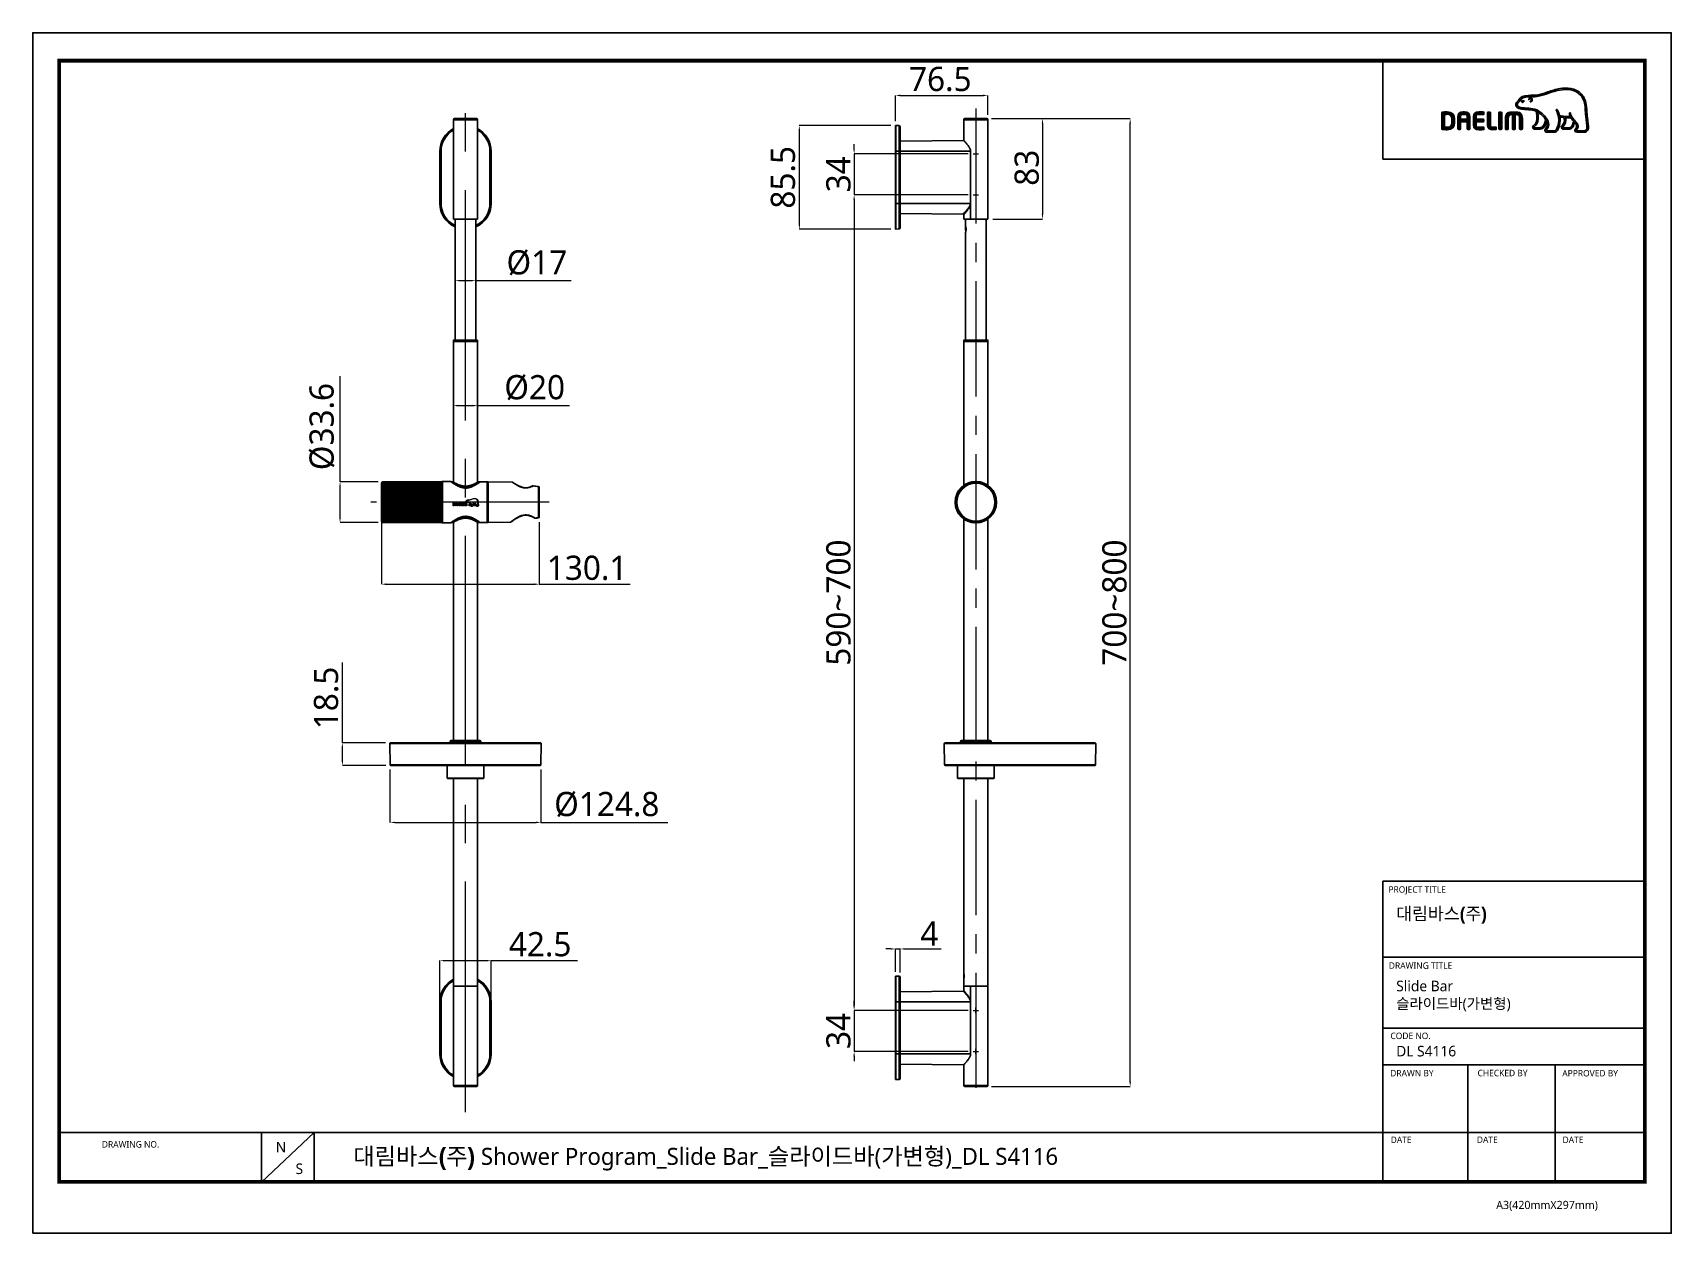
# Model space of a CAD drawing. Extents: x 1507 to 2862, y 0 to 992.
import ezdxf

# ---------------------------------------------------------------- set-up
doc = ezdxf.new("R2010")
doc.units = 0
doc.header["$LTSCALE"] = 10
doc.header["$MEASUREMENT"] = 0
doc.header["$PDMODE"] = 3
doc.header["$PDSIZE"] = -10
doc.linetypes.add('CENTER2', pattern=[28.575, 19.05, -3.175, 3.175, -3.175])
doc.layers.get('0').update_dxf_attribs({"linetype": 'CONTINUOUS'})
doc.layers.get('DEFPOINTS').update_dxf_attribs({"linetype": 'CONTINUOUS'})
for name, color, linetype in [('1', 7, 'CONTINUOUS'), ('10', 7, 'CONTINUOUS'), ('2', 7, 'CONTINUOUS'), ('_U+B808_U+C774_U+C5B4 1', 7, 'CONTINUOUS'), ('레이어 1', 7, 'CONTINUOUS')]:
    doc.layers.add(name, color=color, linetype=linetype)
for name, color, linetype, lineweight in [('中心线', 1, 'CENTER2', 13), ('标注', 4, 'CONTINUOUS', 13), ('치수', 7, 'CONTINUOUS', 25)]:
    doc.layers.add(name, color=color, linetype=linetype, lineweight=lineweight)
doc.styles.add('Daelim Dimension', font='')
doc.styles.get('Daelim Dimension').set_extended_font_data('NanumGothic')
doc.dimstyles.new('DEFAULT', dxfattribs={"dimscale": 2, "dimtxt": 2, "dimasz": 2, "dimexe": 0, "dimexo": 2, "dimgap": 1, "dimtad": 1, "dimdec": 1, "dimzin": 9, "dimdsep": 46, "dimtxsty": 'Daelim Dimension', "dimcen": 0.5, "dimclrd": 252, "dimclre": 252, "dimclrt": 3, "dimadec": 1, "dimazin": 0, "dimtfac": 1, "dimtdec": 1, "dimtix": 1, "dimtmove": 0, "dimatfit": 3, "dimfxl": 1, "dimtolj": 1, "dimtzin": 1, "dimlwd": 9, "dimlwe": 9, "dimarcsym": 0})

msp = doc.modelspace()

# ---------------------------------------------------------------- texts
at = {"color": 5, "ltscale": 40, "style": 'Daelim Dimension'}
for s, height, p in [('PROJECT TITLE', 5.3435, (2627.83, 281.42)), ('DRAWING TITLE', 5.3435, (2628.18, 218.53)), ('CODE NO.', 5.344, (2629.52, 160.45)), ('DRAWN BY', 5.344, (2629.31, 129.65)), ('CHECKED BY', 5.344, (2701.5, 129.74)), ('APPROVED BY', 5.3435, (2771.52, 129.57)), ('DRAWING NO.', 5.3435, (1564.57, 70.79)), ('DATE', 5.344, (2629.72, 74.57)), ('DATE', 5.344, (2700.94, 74.57)), ('DATE', 5.344, (2771.77, 74.57)), ('A3(420mmX297mm)', 6.7441, (2716.91, 19.99))]:
    msp.add_text(s, height=height, dxfattribs=at).set_placement(p)
at = {"attachment_point": 1, "style": 'Daelim Dimension'}
for s, insert, char_height, width in [('\\pt52.374;{\\fPretendard Variable SemiBold|b0|i0|c129|p2;\\C7;대림바스(주)}', (2634.19, 269.35), 10.4749, 168.3551), ('Slide Bar\\P슬라이드바(가변형)', (2634.28, 208.72), 8.745, 147.1623), ('DL S4116', (2634.28, 154.87), 8.745, 147.1623), ('N', (1708.27, 75.48), 8.74, 12.204), ('S', (1724.68, 57.66), 8.74, 12.204)]:
    msp.add_mtext(s, dxfattribs=dict(at, insert=insert, char_height=char_height, width=width))
at = {"color": 2, "insert": (1772.36, 70.56), "char_height": 14.05378, "width": 719.415, "attachment_point": 1, "style": 'Daelim Dimension'}
msp.add_mtext('{\\fPretendard Variable SemiBold|b0|i0|c129|p2;대림바스(주)} Shower Program_Slide Bar_{\\fGulim|b0|i0|c129|p50;슬라이드바}({\\fGulim|b0|i0|c129|p50;가변형})_DL S4116               ', dxfattribs=at)

# ---------------------------------------------------------------- blocks, each defined once
blk = doc.blocks.new('*D10')
at = {"layer": 'DEFPOINTS', "color": 0, "transparency": 16777216}
for p in [(1802.7, 387.2), (1927.5, 387.2), (1927.5, 339.5)]:
    blk.add_point(p, dxfattribs=at)
at = {"layer": '치수', "color": 5, "lineweight": 9, "transparency": 16777216}
for p, q in [((1802.7, 383.2), (1802.7, 339.5)), ((1927.5, 383.2), (1927.5, 339.5)), ((1806.7, 339.5), (1923.5, 339.5)), ((1927.5, 339.5), (2032.4, 339.5))]:
    blk.add_line(p, q, dxfattribs=at)
at = {"layer": '치수', "color": 5, "transparency": 16777216}
for points in [[(1806.7, 340.2), (1806.7, 338.9), (1802.7, 339.5)], [(1923.5, 340.2), (1923.5, 338.9), (1927.5, 339.5)]]:
    blk.add_solid(points, dxfattribs=at)
at = {"layer": '치수', "color": 7, "transparency": 16777216, "insert": (1981.9, 354.3), "char_height": 20, "attachment_point": 5, "style": 'Daelim Dimension'}
blk.add_mtext('\\A1;%%C124.8', dxfattribs=at)
blk = doc.blocks.new('*D11')
at = {"layer": 'DEFPOINTS', "color": 0, "transparency": 16777216}
for p in [(1763.4, 405.2), (1803, 405.2), (1803.2, 386.7)]:
    blk.add_point(p, dxfattribs=at)
at = {"layer": '치수', "color": 5, "lineweight": 9, "transparency": 16777216}
for p, q in [((1763.4, 405.2), (1763.4, 471.7)), ((1799, 405.2), (1763.4, 405.2)), ((1763.4, 390.7), (1763.4, 401.2)), ((1799.2, 386.7), (1763.4, 386.7))]:
    blk.add_line(p, q, dxfattribs=at)
at = {"layer": '치수', "color": 5, "transparency": 16777216}
for points in [[(1762.7, 401.2), (1764, 401.2), (1763.4, 405.2)], [(1762.7, 390.7), (1764, 390.7), (1763.4, 386.7)]]:
    blk.add_solid(points, dxfattribs=at)
at = {"layer": '치수', "color": 7, "transparency": 16777216, "insert": (1750, 442.4), "char_height": 20, "attachment_point": 5, "rotation": 90, "style": 'Daelim Dimension'}
blk.add_mtext('\\A1;18.5', dxfattribs=at)
blk = doc.blocks.new('*D22')
at = {"layer": 'DEFPOINTS', "color": 0, "transparency": 16777216}
for p in [(1856.6, 788.2), (1873.6, 788.2), (1873.6, 787.3)]:
    blk.add_point(p, dxfattribs=at)
at = {"layer": '치수', "color": 5, "lineweight": 9, "transparency": 16777216}
for p, q in [((1856.6, 784.2), (1856.6, 787.3)), ((1860.6, 787.3), (1869.6, 787.3)), ((1873.6, 784.2), (1873.6, 787.3)), ((1873.6, 787.3), (1952.5, 787.3))]:
    blk.add_line(p, q, dxfattribs=at)
at = {"layer": '치수', "color": 5, "transparency": 16777216}
for points in [[(1860.6, 787.9), (1860.6, 786.6), (1856.6, 787.3)], [(1869.6, 787.9), (1869.6, 786.6), (1873.6, 787.3)]]:
    blk.add_solid(points, dxfattribs=at)
at = {"layer": '치수', "color": 7, "transparency": 16777216, "insert": (1924.1, 802), "char_height": 20, "attachment_point": 5, "style": 'Daelim Dimension'}
blk.add_mtext('\\A1;%%C17', dxfattribs=at)
blk = doc.blocks.new('*D12')
at = {"layer": 'DEFPOINTS', "color": 0, "transparency": 16777216}
for p in [(2296.9, 940.4), (2220.4, 915.1), (2296.9, 920.2)]:
    blk.add_point(p, dxfattribs=at)
at = {"layer": '치수', "color": 5, "lineweight": 9, "transparency": 16777216}
for p, q in [((2220.4, 919.1), (2220.4, 940.4)), ((2224.4, 940.4), (2292.9, 940.4)), ((2296.9, 924.2), (2296.9, 940.4))]:
    blk.add_line(p, q, dxfattribs=at)
at = {"layer": '치수', "color": 5, "transparency": 16777216}
for points in [[(2224.4, 941), (2224.4, 939.7), (2220.4, 940.4)], [(2292.9, 941), (2292.9, 939.7), (2296.9, 940.4)]]:
    blk.add_solid(points, dxfattribs=at)
at = {"layer": '치수', "color": 7, "transparency": 16777216, "insert": (2257.5, 953.8), "char_height": 20, "attachment_point": 5, "style": 'Daelim Dimension'}
blk.add_mtext('\\A1;76.5', dxfattribs=at)
blk = doc.blocks.new('*D13')
at = {"layer": 'DEFPOINTS', "color": 0, "transparency": 16777216}
for p in [(2295.9, 921.2), (2296.9, 838.2), (2341.9, 838.2)]:
    blk.add_point(p, dxfattribs=at)
at = {"layer": '치수', "color": 5, "lineweight": 9, "transparency": 16777216}
for p, q in [((2299.9, 921.2), (2341.9, 921.2)), ((2341.9, 917.2), (2341.9, 842.2)), ((2300.9, 838.2), (2341.9, 838.2))]:
    blk.add_line(p, q, dxfattribs=at)
at = {"layer": '치수', "color": 5, "transparency": 16777216}
for points in [[(2341.3, 917.2), (2342.6, 917.2), (2341.9, 921.2)], [(2341.3, 842.2), (2342.6, 842.2), (2341.9, 838.2)]]:
    blk.add_solid(points, dxfattribs=at)
at = {"layer": '치수', "color": 7, "transparency": 16777216, "insert": (2329, 880.6), "char_height": 20, "attachment_point": 5, "rotation": 90, "style": 'Daelim Dimension'}
blk.add_mtext('\\A1;83', dxfattribs=at)
blk = doc.blocks.new('*D14')
at = {"layer": 'DEFPOINTS', "color": 0, "transparency": 16777216}
for p in [(2295.9, 921.2), (2414.4, 921.2), (2295.9, 121.2)]:
    blk.add_point(p, dxfattribs=at)
at = {"layer": '치수', "color": 5, "lineweight": 9, "transparency": 16777216}
for p, q in [((2299.9, 921.2), (2414.4, 921.2)), ((2414.4, 125.2), (2414.4, 917.2)), ((2299.9, 121.2), (2414.4, 121.2))]:
    blk.add_line(p, q, dxfattribs=at)
at = {"layer": '치수', "color": 5, "transparency": 16777216}
for points in [[(2413.8, 917.2), (2415.1, 917.2), (2414.4, 921.2)], [(2413.8, 125.2), (2415.1, 125.2), (2414.4, 121.2)]]:
    blk.add_solid(points, dxfattribs=at)
at = {"layer": '치수', "color": 7, "transparency": 16777216, "insert": (2401.5, 521.2), "char_height": 20, "attachment_point": 5, "rotation": 90, "style": 'Daelim Dimension'}
blk.add_mtext('\\A1;700~800', dxfattribs=at)
blk = doc.blocks.new('*D15')
at = {"layer": 'DEFPOINTS', "color": 0, "transparency": 16777216}
for p in [(2220.7, 915.4), (2141, 829.9), (2220.7, 829.9)]:
    blk.add_point(p, dxfattribs=at)
at = {"layer": '치수', "color": 5, "lineweight": 9, "transparency": 16777216}
for p, q in [((2216.7, 915.4), (2141, 915.4)), ((2141, 911.4), (2141, 833.9)), ((2216.7, 829.9), (2141, 829.9))]:
    blk.add_line(p, q, dxfattribs=at)
at = {"layer": '치수', "color": 5, "transparency": 16777216}
for points in [[(2140.4, 911.4), (2141.7, 911.4), (2141, 915.4)], [(2140.4, 833.9), (2141.7, 833.9), (2141, 829.9)]]:
    blk.add_solid(points, dxfattribs=at)
at = {"layer": '치수', "color": 7, "transparency": 16777216, "insert": (2127.6, 872.7), "char_height": 20, "attachment_point": 5, "rotation": 90, "style": 'Daelim Dimension'}
blk.add_mtext('\\A1;85.5', dxfattribs=at)
blk = doc.blocks.new('*D16')
at = {"layer": 'DEFPOINTS', "color": 0, "transparency": 16777216}
for p in [(2220.4, 235), (2220.4, 212.1), (2224.4, 211.4)]:
    blk.add_point(p, dxfattribs=at)
at = {"layer": '치수', "color": 5, "lineweight": 9, "transparency": 16777216}
for p, q in [((2216.4, 235), (2212.4, 235)), ((2220.4, 216.1), (2220.4, 235)), ((2220.4, 235), (2224.4, 235)), ((2224.4, 215.4), (2224.4, 235)), ((2228.4, 235), (2258.2, 235))]:
    blk.add_line(p, q, dxfattribs=at)
at = {"layer": '치수', "color": 5, "transparency": 16777216}
for points in [[(2216.4, 235.6), (2216.4, 234.3), (2220.4, 235)], [(2228.4, 235.6), (2228.4, 234.3), (2224.4, 235)]]:
    blk.add_solid(points, dxfattribs=at)
at = {"layer": '치수', "color": 7, "transparency": 16777216, "insert": (2248.5, 247.6), "char_height": 20, "attachment_point": 5, "style": 'Daelim Dimension'}
blk.add_mtext('\\A1;4', dxfattribs=at)
blk = doc.blocks.new('*D17')
at = {"layer": 'DEFPOINTS', "color": 0, "transparency": 16777216}
for p in [(1795.8, 595.2), (1926, 591.8), (1926, 536.4)]:
    blk.add_point(p, dxfattribs=at)
at = {"layer": '치수', "color": 5, "lineweight": 9, "transparency": 16777216}
for p, q in [((1795.8, 591.2), (1795.8, 536.4)), ((1926, 587.8), (1926, 536.4)), ((1799.8, 536.4), (1922, 536.4)), ((1926, 536.4), (2001.1, 536.4))]:
    blk.add_line(p, q, dxfattribs=at)
at = {"layer": '치수', "color": 5, "transparency": 16777216}
for points in [[(1799.8, 537.1), (1799.8, 535.7), (1795.8, 536.4)], [(1922, 537.1), (1922, 535.7), (1926, 536.4)]]:
    blk.add_solid(points, dxfattribs=at)
at = {"layer": '치수', "color": 7, "transparency": 16777216, "insert": (1965.6, 549.8), "char_height": 20, "attachment_point": 5, "style": 'Daelim Dimension'}
blk.add_mtext('\\A1;130.1', dxfattribs=at)
blk = doc.blocks.new('*D18')
at = {"layer": 'DEFPOINTS', "color": 0, "transparency": 16777216}
for p in [(1761.4, 621), (1796.8, 621), (1796.8, 587.4)]:
    blk.add_point(p, dxfattribs=at)
at = {"layer": '치수', "color": 5, "lineweight": 9, "transparency": 16777216}
for p, q in [((1761.4, 621), (1761.4, 708.4)), ((1792.8, 621), (1761.4, 621)), ((1761.4, 591.4), (1761.4, 617)), ((1792.8, 587.4), (1761.4, 587.4))]:
    blk.add_line(p, q, dxfattribs=at)
at = {"layer": '치수', "color": 5, "transparency": 16777216}
for points in [[(1760.8, 617), (1762.1, 617), (1761.4, 621)], [(1760.8, 591.4), (1762.1, 591.4), (1761.4, 587.4)]]:
    blk.add_solid(points, dxfattribs=at)
at = {"layer": '치수', "color": 7, "transparency": 16777216, "insert": (1746.6, 666.7), "char_height": 20, "attachment_point": 5, "rotation": 90, "style": 'Daelim Dimension'}
blk.add_mtext('\\A1;%%C33.6', dxfattribs=at)
blk = doc.blocks.new('*D19')
at = {"layer": 'DEFPOINTS', "color": 0, "transparency": 16777216}
for p in [(2284.6, 892.2), (2186.3, 858.2), (2284.6, 858.2)]:
    blk.add_point(p, dxfattribs=at)
at = {"layer": '치수', "color": 5, "lineweight": 9, "transparency": 16777216}
for p, q in [((2186.3, 896.2), (2186.3, 900.2)), ((2280.6, 892.2), (2186.3, 892.2)), ((2186.3, 892.2), (2186.3, 858.2)), ((2280.6, 858.2), (2186.3, 858.2)), ((2186.3, 854.2), (2186.3, 850.2))]:
    blk.add_line(p, q, dxfattribs=at)
at = {"layer": '치수', "color": 5, "transparency": 16777216}
for points in [[(2185.6, 896.2), (2186.9, 896.2), (2186.3, 892.2)], [(2185.6, 854.2), (2186.9, 854.2), (2186.3, 858.2)]]:
    blk.add_solid(points, dxfattribs=at)
at = {"layer": '치수', "color": 7, "transparency": 16777216, "insert": (2173.4, 875.2), "char_height": 20, "attachment_point": 5, "rotation": 90, "style": 'Daelim Dimension'}
blk.add_mtext('\\A1;34', dxfattribs=at)
blk = doc.blocks.new('*D20')
at = {"layer": 'DEFPOINTS', "color": 0, "transparency": 16777216}
for p in [(2284.6, 858.2), (2186.3, 184.2), (2284.6, 184.2)]:
    blk.add_point(p, dxfattribs=at)
at = {"layer": '치수', "color": 5, "lineweight": 9, "transparency": 16777216}
for p, q in [((2280.6, 858.2), (2186.3, 858.2)), ((2186.3, 854.2), (2186.3, 188.2)), ((2280.6, 184.2), (2186.3, 184.2))]:
    blk.add_line(p, q, dxfattribs=at)
at = {"layer": '치수', "color": 5, "transparency": 16777216}
for points in [[(2185.6, 854.2), (2186.9, 854.2), (2186.3, 858.2)], [(2185.6, 188.2), (2186.9, 188.2), (2186.3, 184.2)]]:
    blk.add_solid(points, dxfattribs=at)
at = {"layer": '치수', "color": 7, "transparency": 16777216, "insert": (2173.4, 521.2), "char_height": 20, "attachment_point": 5, "rotation": 90, "style": 'Daelim Dimension'}
blk.add_mtext('\\A1;590~700', dxfattribs=at)
blk = doc.blocks.new('*D21')
at = {"layer": 'DEFPOINTS', "color": 0, "transparency": 16777216}
for p in [(2284.6, 184.2), (2186.3, 150.2), (2284.6, 150.2)]:
    blk.add_point(p, dxfattribs=at)
at = {"layer": '치수', "color": 5, "lineweight": 9, "transparency": 16777216}
for p, q in [((2186.3, 188.2), (2186.3, 192.2)), ((2280.6, 184.2), (2186.3, 184.2)), ((2186.3, 184.2), (2186.3, 150.2)), ((2280.6, 150.2), (2186.3, 150.2)), ((2186.3, 146.2), (2186.3, 142.2))]:
    blk.add_line(p, q, dxfattribs=at)
at = {"layer": '치수', "color": 5, "transparency": 16777216}
for points in [[(2185.6, 188.2), (2186.9, 188.2), (2186.3, 184.2)], [(2185.6, 146.2), (2186.9, 146.2), (2186.3, 150.2)]]:
    blk.add_solid(points, dxfattribs=at)
at = {"layer": '치수', "color": 7, "transparency": 16777216, "insert": (2173.4, 167.2), "char_height": 20, "attachment_point": 5, "rotation": 90, "style": 'Daelim Dimension'}
blk.add_mtext('\\A1;34', dxfattribs=at)
blk = doc.blocks.new('BK BI LOGO')
at = {"layer": '1'}
h = blk.add_hatch(color=256, dxfattribs=at)
h.dxf.hatch_style = 1
edge = h.paths.add_edge_path()
edge.add_spline(control_points=[(-6, -0.9), (-6, -0.9), (-6, -2.2), (-6, -2.2)], knot_values=[0, 0, 0, 0, 1, 1, 1, 1], degree=3, periodic=0)
edge.add_spline(control_points=[(-6, -2.2), (-6, -2.6), (-5.7, -2.8), (-5.2, -2.8)], knot_values=[1, 1, 1, 1, 2, 2, 2, 2], degree=3, periodic=0)
edge.add_spline(control_points=[(-5.2, -2.8), (-5, -2.8), (-4.7, -2.8), (-4.5, -2.8)], knot_values=[2, 2, 2, 2, 3, 3, 3, 3], degree=3, periodic=0)
edge.add_spline(control_points=[(-4.5, -2.8), (-4.5, -2.8), (-4.5, -2.8), (-4.5, -2.8)], knot_values=[3, 3, 3, 3, 3.99999, 3.99999, 3.99999, 3.99999], degree=3, periodic=0)
edge.add_spline(control_points=[(-4.5, -2.8), (-4.5, -2.8), (-4.5, -2.8), (-4.5, -2.8), (-4.5, -2.8), (-4.5, -2.8), (-4.5, -2.8)], knot_values=[3.99999, 3.99999, 3.99999, 3.99999, 4, 4, 4, 4.99999, 4.99999, 4.99999, 4.99999], degree=3, periodic=0)
edge.add_spline(control_points=[(-4.5, -2.8), (-4.5, -2.8), (-4.5, -2.8), (-4.5, -2.8), (-4.5, -2.8), (-4.5, -2.7), (-4.5, -2.6)], knot_values=[4.99999, 4.99999, 4.99999, 4.99999, 5, 5, 5, 5.5, 5.5, 5.5, 5.5], degree=3, periodic=0)
edge.add_spline(control_points=[(-4.5, -2.6), (-4.5, -2.5), (-4.5, -2.4), (-4.5, -2.4), (-4.5, -2.4), (-5.2, -2.4), (-5.2, -2.4)], knot_values=[5.5, 5.5, 5.5, 5.5, 6, 6, 6, 7, 7, 7, 7], degree=3, periodic=0)
edge.add_spline(control_points=[(-5.2, -2.4), (-5.6, -2.4), (-5.6, -2.3), (-5.6, -2.2), (-5.6, -2.2), (-5.6, -1.7), (-5.6, -1.7)], knot_values=[7, 7, 7, 7, 8, 8, 8, 9, 9, 9, 9], degree=3, periodic=0)
edge.add_spline(control_points=[(-5.6, -1.7), (-5.5, -1.7), (-4.6, -1.7), (-4.6, -1.7)], knot_values=[9, 9, 9, 9, 10, 10, 10, 10], degree=3, periodic=0)
edge.add_spline(control_points=[(-4.6, -1.7), (-4.5, -1.7), (-4.5, -1.6), (-4.5, -1.5)], knot_values=[10, 10, 10, 10, 11, 11, 11, 11], degree=3, periodic=0)
edge.add_spline(control_points=[(-4.5, -1.5), (-4.5, -1.5), (-4.5, -1.4), (-4.5, -1.4)], knot_values=[11.00001, 11.00001, 11.00001, 11.00001, 12, 12, 12, 12], degree=3, periodic=0)
edge.add_spline(control_points=[(-4.5, -1.4), (-4.5, -1.4), (-4.5, -1.3), (-4.6, -1.3), (-4.6, -1.3), (-5.5, -1.3), (-5.6, -1.3)], knot_values=[12, 12, 12, 12, 13, 13, 13, 14, 14, 14, 14], degree=3, periodic=0)
edge.add_spline(control_points=[(-5.6, -1.3), (-5.6, -1.3), (-5.6, -0.9), (-5.6, -0.9)], knot_values=[14, 14, 14, 14, 15, 15, 15, 15], degree=3, periodic=0)
edge.add_spline(control_points=[(-5.6, -0.9), (-5.6, -0.7), (-5.6, -0.6), (-5.2, -0.6), (-5.2, -0.6), (-5, -0.6), (-4.8, -0.6)], knot_values=[15, 15, 15, 15, 16, 16, 16, 16.5, 16.5, 16.5, 16.5], degree=3, periodic=0)
edge.add_spline(control_points=[(-4.8, -0.6), (-4.6, -0.6), (-4.5, -0.6), (-4.5, -0.6)], knot_values=[16.5, 16.5, 16.5, 16.5, 17, 17, 17, 17], degree=3, periodic=0)
edge.add_spline(control_points=[(-4.5, -0.6), (-4.5, -0.6), (-4.5, -0.3), (-4.5, -0.3)], knot_values=[17.00001, 17.00001, 17.00001, 17.00001, 17.99999, 17.99999, 17.99999, 17.99999], degree=3, periodic=0)
edge.add_spline(control_points=[(-4.5, -0.3), (-4.5, -0.3), (-4.5, -0.3), (-4.5, -0.3)], knot_values=[18.00001, 18.00001, 18.00001, 18.00001, 19, 19, 19, 19], degree=3, periodic=0)
edge.add_spline(control_points=[(-4.5, -0.3), (-4.7, -0.3), (-5, -0.3), (-5.2, -0.3)], knot_values=[19, 19, 19, 19, 20, 20, 20, 20], degree=3, periodic=0)
edge.add_spline(control_points=[(-5.2, -0.3), (-5.7, -0.3), (-6, -0.5), (-6, -0.9)], knot_values=[20, 20, 20, 20, 21, 21, 21, 21], degree=3, periodic=0)
edge = h.paths.add_edge_path()
edge.add_spline(control_points=[(-7.8, -2.2), (-7.8, -1.9), (-7.8, -1.7), (-7.8, -1.7), (-7.8, -1.7), (-6.9, -1.7), (-6.9, -1.7)], knot_values=[6.5, 6.5, 6.5, 6.5, 7, 7, 7, 8, 8, 8, 8], degree=3, periodic=0)
edge.add_spline(control_points=[(-6.9, -1.7), (-6.9, -1.7), (-6.9, -2.7), (-6.9, -2.7)], knot_values=[8, 8, 8, 8, 9, 9, 9, 9], degree=3, periodic=0)
edge.add_spline(control_points=[(-6.9, -2.7), (-6.9, -2.7), (-6.8, -2.8), (-6.7, -2.8)], knot_values=[9, 9, 9, 9, 10, 10, 10, 10], degree=3, periodic=0)
edge.add_spline(control_points=[(-6.7, -2.8), (-6.7, -2.8), (-6.6, -2.8), (-6.6, -2.8)], knot_values=[10.00001, 10.00001, 10.00001, 10.00001, 11, 11, 11, 11], degree=3, periodic=0)
edge.add_spline(control_points=[(-6.6, -2.8), (-6.5, -2.8), (-6.5, -2.7), (-6.5, -2.7), (-6.5, -2.7), (-6.5, -1), (-6.5, -1)], knot_values=[11, 11, 11, 11, 12, 12, 12, 13, 13, 13, 13], degree=3, periodic=0)
edge.add_spline(control_points=[(-6.5, -1), (-6.5, -0.5), (-6.7, -0.3), (-7.2, -0.3)], knot_values=[13, 13, 13, 13, 14, 14, 14, 14], degree=3, periodic=0)
edge.add_spline(control_points=[(-7.2, -0.3), (-7.2, -0.3), (-7.4, -0.3), (-7.4, -0.3)], knot_values=[0.00001, 0.00001, 0.00001, 0.00001, 1, 1, 1, 1], degree=3, periodic=0)
edge.add_spline(control_points=[(-7.4, -0.3), (-8, -0.3), (-8.2, -0.5), (-8.2, -1), (-8.2, -1), (-8.2, -2.7), (-8.2, -2.7)], knot_values=[1, 1, 1, 1, 2, 2, 2, 3, 3, 3, 3], degree=3, periodic=0)
edge.add_spline(control_points=[(-8.2, -2.7), (-8.2, -2.7), (-8.1, -2.8), (-8.1, -2.8)], knot_values=[3, 3, 3, 3, 4, 4, 4, 4], degree=3, periodic=0)
edge.add_spline(control_points=[(-8.1, -2.8), (-8.1, -2.8), (-7.9, -2.8), (-7.9, -2.8)], knot_values=[4.00001, 4.00001, 4.00001, 4.00001, 5, 5, 5, 5], degree=3, periodic=0)
edge.add_spline(control_points=[(-7.9, -2.8), (-7.8, -2.8), (-7.8, -2.7), (-7.8, -2.7), (-7.8, -2.7), (-7.8, -2.4), (-7.8, -2.2)], knot_values=[5, 5, 5, 5, 6, 6, 6, 6.5, 6.5, 6.5, 6.5], degree=3, periodic=0)
edge = h.paths.add_edge_path(flags=16)
edge.add_spline(control_points=[(-6.9, -1.3), (-6.9, -1.3), (-7.8, -1.3), (-7.8, -1.3)], knot_values=[0, 0, 0, 0, 1, 1, 1, 1], degree=3, periodic=0)
edge.add_spline(control_points=[(-7.8, -1.3), (-7.8, -1.3), (-7.8, -1), (-7.8, -1)], knot_values=[1, 1, 1, 1, 2, 2, 2, 2], degree=3, periodic=0)
edge.add_spline(control_points=[(-7.8, -1), (-7.8, -0.7), (-7.7, -0.6), (-7.4, -0.6)], knot_values=[2, 2, 2, 2, 3, 3, 3, 3], degree=3, periodic=0)
edge.add_spline(control_points=[(-7.4, -0.6), (-7.4, -0.6), (-7.2, -0.6), (-7.2, -0.6)], knot_values=[3.00001, 3.00001, 3.00001, 3.00001, 4, 4, 4, 4], degree=3, periodic=0)
edge.add_spline(control_points=[(-7.2, -0.6), (-6.9, -0.6), (-6.9, -0.7), (-6.9, -1)], knot_values=[4, 4, 4, 4, 5, 5, 5, 5], degree=3, periodic=0)
edge.add_spline(control_points=[(-6.9, -1), (-6.9, -1), (-6.9, -1.3), (-6.9, -1.3)], knot_values=[5.00001, 5.00001, 5.00001, 5.00001, 6, 6, 6, 6], degree=3, periodic=0)
edge = h.paths.add_edge_path()
edge.add_spline(control_points=[(-9.7, -2.8), (-9, -2.8), (-8.6, -2.4), (-8.6, -1.7), (-8.6, -1.7), (-8.6, -1.3), (-8.6, -1.3)], knot_values=[5, 5, 5, 5, 6, 6, 6, 7, 7, 7, 7], degree=3, periodic=0)
edge.add_spline(control_points=[(-8.6, -1.3), (-8.6, -0.6), (-9, -0.3), (-9.7, -0.3)], knot_values=[7, 7, 7, 7, 8, 8, 8, 8], degree=3, periodic=0)
edge.add_spline(control_points=[(-9.7, -0.3), (-10, -0.3), (-10.3, -0.3), (-10.4, -0.3)], knot_values=[0, 0, 0, 0, 1, 1, 1, 1], degree=3, periodic=0)
edge.add_spline(control_points=[(-10.4, -0.3), (-10.5, -0.3), (-10.5, -0.3), (-10.5, -0.4), (-10.5, -0.4), (-10.5, -2.6), (-10.5, -2.6)], knot_values=[1, 1, 1, 1, 2, 2, 2, 3, 3, 3, 3], degree=3, periodic=0)
edge.add_spline(control_points=[(-10.5, -2.6), (-10.5, -2.7), (-10.5, -2.8), (-10.4, -2.8)], knot_values=[3, 3, 3, 3, 4, 4, 4, 4], degree=3, periodic=0)
edge.add_spline(control_points=[(-10.4, -2.8), (-10.3, -2.8), (-10, -2.8), (-9.7, -2.8)], knot_values=[4, 4, 4, 4, 5, 5, 5, 5], degree=3, periodic=0)
edge = h.paths.add_edge_path(flags=16)
edge.add_spline(control_points=[(-9.7, -0.6), (-9.3, -0.6), (-9, -0.8), (-9, -1.3), (-9, -1.3), (-9, -1.4), (-9, -1.5)], knot_values=[4, 4, 4, 4, 5, 5, 5, 5.5, 5.5, 5.5, 5.5], degree=3, periodic=0)
edge.add_spline(control_points=[(-9, -1.5), (-9, -1.6), (-9, -1.7), (-9, -1.7)], knot_values=[5.5, 5.5, 5.5, 5.5, 6, 6, 6, 6], degree=3, periodic=0)
edge.add_spline(control_points=[(-9, -1.7), (-9, -2.2), (-9.3, -2.5), (-9.7, -2.5)], knot_values=[0, 0, 0, 0, 1, 1, 1, 1], degree=3, periodic=0)
edge.add_spline(control_points=[(-9.7, -2.5), (-9.7, -2.5), (-10, -2.5), (-10.1, -2.4), (-10.1, -2.4), (-10.1, -0.6), (-10.1, -0.6)], knot_values=[1.00001, 1.00001, 1.00001, 1.00001, 2, 2, 2, 3, 3, 3, 3], degree=3, periodic=0)
edge.add_spline(control_points=[(-10.1, -0.6), (-9.9, -0.6), (-9.7, -0.6), (-9.7, -0.6)], knot_values=[3, 3, 3, 3, 4, 4, 4, 4], degree=3, periodic=0)
at = {"layer": '_U+B808_U+C774_U+C5B4 1'}
h = blk.add_hatch(color=256, dxfattribs=at)
h.dxf.hatch_style = 2
edge = h.paths.add_edge_path()
edge.add_spline(control_points=[(10.5, -2.2), (10.5, -2.2), (10.3, -0.8), (10.3, -0.8), (10.3, -0.4), (10.3, -0.2), (10.3, 0), (10.3, 0), (10.2, 0.5), (10.2, 0.5), (10.1, 1.3), (9.9, 1.9), (9.5, 2.3), (8.7, 3.2), (7.4, 3.2), (6.4, 3.1), (5.8, 3), (5.3, 2.8), (4.7, 2.6), (4.7, 2.6), (4.7, 2.6), (4.7, 2.6), (4.3, 2.5), (3.8, 2.3), (3.3, 2.2), (3, 2.1), (2.6, 2.1), (2.2, 2.1), (2.2, 2.1), (1.9, 2.1), (1.9, 2.1), (1.2, 2.1), (0.7, 1.9), (0.5, 1.4), (0.5, 1.4), (0.5, 1.4), (0.5, 1.4), (0.5, 1.3), (0.4, 1.3), (0.3, 1.2), (0.3, 1.2), (0.2, 1.1), (0.2, 1), (0.1, 0.9), (0.1, 0.9), (0.1, 0.8), (0.1, 0.7), (0.1, 0.6), (0.2, 0.6), (0.3, 0.3), (0.7, 0.1), (1, 0.1), (1, 0.1), (1.3, 0.1), (1.3, 0.1), (1.7, 0.1), (2.2, 0.1), (2.5, 0), (2.7, 0), (2.8, -0.1), (3, -0.2), (3, -0.2), (3.1, -0.6), (3.1, -1.1), (3.1, -1.1), (3.1, -1.3), (3.1, -1.3), (3.1, -1.8), (2.9, -2), (2.7, -2.1), (2.7, -2.2), (2.5, -2.3), (2.5, -2.4), (2.5, -2.5), (2.5, -2.6), (2.6, -2.6), (2.6, -2.7), (2.7, -2.7), (2.8, -2.7), (2.8, -2.7), (3.6, -2.7), (3.6, -2.7), (4.1, -2.7), (4.4, -2.1), (4.5, -1.6), (4.5, -1.6), (4.5, -1.5), (4.5, -1.5), (4.5, -1.5), (4.5, -1.6), (4.5, -1.6), (4.6, -1.7), (4.6, -1.9), (4.6, -2), (4.6, -2.2), (4.6, -2.4), (4.4, -2.5), (4.4, -2.6), (4.3, -2.7), (4.3, -2.9), (4.3, -2.9), (4.3, -2.9), (4.3, -2.9), (4.3, -3.1), (4.4, -3.2), (4.6, -3.2), (4.6, -3.2), (5.6, -3.2), (5.6, -3.2), (5.8, -3.2), (6, -3.1), (6, -2.9), (6.3, -2.5), (6.5, -2), (6.5, -1.5), (6.5, -1.3), (6.4, -1.2), (6.4, -1), (6.4, -1), (6.4, -1), (6.4, -1), (6.4, -1), (6.4, -1), (6.4, -1), (6.5, -1), (6.7, -1), (7, -1.1), (7, -1.1), (7, -1.1), (7, -1.1), (7, -1.1), (7, -1.3), (7, -1.3), (7, -1.3), (7, -1.3), (7, -1.3), (7, -1.3), (7.1, -1.5), (7.1, -1.5), (7.1, -1.9), (6.9, -2.1), (6.8, -2.2), (6.8, -2.2), (6.6, -2.3), (6.6, -2.4), (6.6, -2.4), (6.6, -2.5), (6.6, -2.5), (6.6, -2.5), (6.6, -2.6), (6.7, -2.6), (6.7, -2.7), (6.8, -2.7), (7, -2.7), (7, -2.7), (7.8, -2.7), (7.8, -2.7), (8.3, -2.7), (8.4, -2.1), (8.5, -1.8), (8.5, -1.8), (8.5, -1.7), (8.5, -1.7), (8.5, -1.7), (8.5, -1.7), (8.5, -1.7), (8.6, -1.9), (8.7, -2.1), (8.8, -2.2), (8.8, -2.2), (8.8, -2.3), (8.8, -2.3), (8.8, -2.3), (8.8, -2.4), (8.8, -2.4), (8.8, -2.5), (8.7, -2.6), (8.7, -2.6), (8.6, -2.7), (8.6, -2.8), (8.6, -2.9), (8.6, -2.9), (8.6, -2.9), (8.6, -2.9), (8.6, -3.1), (8.7, -3.2), (8.9, -3.2), (8.9, -3.2), (9.9, -3.2), (9.9, -3.2), (9.9, -3.2), (10.2, -3.2), (10.3, -3), (10.4, -2.8), (10.5, -2.7), (10.5, -2.4), (10.5, -2.4), (10.5, -2.2), (10.5, -2.2)], knot_values=[0, 0, 0, 0, 1, 1, 1, 2, 2, 2, 3, 3, 3, 4, 4, 4, 5, 5, 5, 6, 6, 6, 7, 7, 7, 8, 8, 8, 9, 9, 9, 10, 10, 10, 11, 11, 11, 12, 12, 12, 13, 13, 13, 14, 14, 14, 15, 15, 15, 16, 16, 16, 17, 17, 17, 18, 18, 18, 19, 19, 19, 20, 20, 20, 21, 21, 21, 22, 22, 22, 23, 23, 23, 24, 24, 24, 25, 25, 25, 26, 26, 26, 27, 27, 27, 28, 28, 28, 29, 29, 29, 30, 30, 30, 31, 31, 31, 32, 32, 32, 33, 33, 33, 34, 34, 34, 35, 35, 35, 36, 36, 36, 37, 37, 37, 38, 38, 38, 39, 39, 39, 40, 40, 40, 41, 41, 41, 42, 42, 42, 43, 43, 43, 44, 44, 44, 45, 45, 45, 46, 46, 46, 47, 47, 47, 48, 48, 48, 49, 49, 49, 50, 50, 50, 51, 51, 51, 52, 52, 52, 53, 53, 53, 54, 54, 54, 55, 55, 55, 56, 56, 56, 57, 57, 57, 58, 58, 58, 59, 59, 59, 60, 60, 60, 61, 61, 61, 62, 62, 62, 63, 63, 63, 64, 64, 64, 65, 65, 65, 66, 66, 66, 66], degree=3, periodic=0)
edge = h.paths.add_edge_path()
edge.add_spline(control_points=[(3.6, -2.5), (3.6, -2.5), (2.8, -2.5), (2.8, -2.5), (2.8, -2.5), (2.7, -2.5), (2.7, -2.4), (2.7, -2.4), (2.8, -2.3), (2.8, -2.3), (3, -2.1), (3.3, -1.9), (3.3, -1.3), (3.3, -1.3), (3.3, -1.1), (3.3, -1.1), (3.3, -0.9), (3.3, -0.5), (3.2, -0.3), (3.2, -0.3), (3.2, -0.2), (3.2, -0.2), (3.2, -0.2), (3.2, -0.3), (3.2, -0.3), (3.3, -0.3), (3.9, -0.7), (4.4, -1.3), (4.3, -1.6), (4.2, -2.5), (3.6, -2.5)], knot_values=[0, 0, 0, 0, 1, 1, 1, 2, 2, 2, 3, 3, 3, 4, 4, 4, 5, 5, 5, 6, 6, 6, 7, 7, 7, 8, 8, 8, 9, 9, 9, 10, 10, 10, 10], degree=3, periodic=0)
edge = h.paths.add_edge_path()
edge.add_spline(control_points=[(7.8, -2.5), (7.8, -2.5), (6.9, -2.5), (6.9, -2.5), (6.9, -2.5), (6.8, -2.5), (6.8, -2.4), (6.8, -2.4), (6.9, -2.3), (6.9, -2.3), (7.1, -2.1), (7.3, -1.9), (7.3, -1.5), (7.3, -1.5), (7.2, -1.3), (7.2, -1.3), (7.2, -1.3), (7.2, -1.1), (7.2, -1.1), (7.2, -1.1), (7.2, -1.1), (7.2, -1.1), (7.2, -1.1), (7.2, -1.1), (7.2, -1.1), (7.4, -1.1), (7.7, -1.1), (8, -1.1), (8, -1.2), (8.2, -1.4), (8.3, -1.6), (8.3, -1.7), (8.2, -2.5), (7.8, -2.5)], knot_values=[0, 0, 0, 0, 1, 1, 1, 2, 2, 2, 3, 3, 3, 4, 4, 4, 5, 5, 5, 6, 6, 6, 7, 7, 7, 8, 8, 8, 9, 9, 9, 10, 10, 10, 11, 11, 11, 11], degree=3, periodic=0)
edge = h.paths.add_edge_path()
edge.add_spline(control_points=[(10.2, -2.8), (10.1, -3), (9.9, -3), (9.9, -3), (9.9, -3), (8.9, -3), (8.9, -3), (8.9, -3), (8.8, -2.9), (8.8, -2.9), (8.8, -2.9), (8.8, -2.9), (8.8, -2.9), (8.8, -2.8), (8.8, -2.7), (8.9, -2.7), (8.9, -2.6), (9, -2.6), (9, -2.5), (9, -2.4), (9, -2.2), (9, -2.1), (8.8, -1.8), (8.7, -1.6), (8.5, -1.4), (8.5, -1.4), (8.4, -1.3), (8.4, -1.3), (8.2, -1.1), (8, -0.8), (7.9, -0.5), (7.9, -0.4), (7.9, -0.4), (7.9, -0.4), (7.9, -0.4), (7.8, -0.4), (7.8, -0.4), (7.8, -0.4), (7.8, -0.4), (7.8, -0.5), (7.8, -0.5), (7.8, -0.5), (7.8, -0.5), (7.8, -0.6), (7.8, -0.7), (7.9, -0.9), (7.9, -0.9), (7.9, -0.9), (7.9, -0.9), (7.9, -0.9), (7.9, -0.9), (7.9, -0.9), (7.2, -0.9), (6.5, -0.8), (6.4, -0.7), (6.2, -0.3), (6, 0), (6, 0.1), (6, 0.1), (6, 0.1), (6, 0.1), (6, 0.1), (5.9, 0.1), (5.9, 0.1), (5.9, 0.1), (5.9, 0.1), (5.9, 0), (5.9, 0), (5.9, 0), (5.9, 0), (5.9, 0), (5.9, 0), (5.9, 0), (5.9, -0.1), (6.2, -0.7), (6.2, -1.4), (6.2, -1.9), (6.1, -2.4), (5.9, -2.8), (5.8, -2.9), (5.7, -3), (5.6, -3), (5.6, -3), (4.6, -3), (4.6, -3), (4.6, -3), (4.5, -2.9), (4.5, -2.9), (4.5, -2.8), (4.5, -2.7), (4.6, -2.7), (5, -2.2), (4.8, -1.5), (4.4, -1), (4, -0.5), (3.3, 0.1), (2.5, 0.2), (2.2, 0.3), (1.8, 0.3), (1.4, 0.3), (1.4, 0.3), (1, 0.3), (1, 0.3), (0.8, 0.3), (0.4, 0.5), (0.3, 0.7), (0.3, 0.7), (0.3, 0.8), (0.4, 0.9), (0.4, 1), (0.4, 1), (0.5, 1.1), (0.6, 1.1), (0.6, 1.2), (0.7, 1.3), (0.7, 1.3), (0.7, 1.3), (0.7, 1.3), (0.9, 1.7), (1.3, 1.9), (1.9, 1.9), (1.9, 1.9), (2.2, 1.9), (2.2, 1.9), (2.6, 1.9), (3, 1.9), (3.4, 2), (3.9, 2.1), (4.3, 2.3), (4.8, 2.4), (4.8, 2.4), (4.8, 2.4), (4.8, 2.4), (5.3, 2.6), (5.9, 2.8), (6.4, 2.9), (7.3, 3), (8.6, 3), (9.4, 2.1), (9.7, 1.7), (9.9, 1.2), (10, 0.5), (10, 0.5), (10, 0.5), (10, 0.5), (10, 0.5), (10, 0.4), (10.1, 0), (10.1, -0.2), (10.1, -0.5), (10.1, -0.9), (10.1, -0.9), (10.3, -2.2), (10.3, -2.2), (10.3, -2.2), (10.3, -2.4), (10.3, -2.4), (10.3, -2.6), (10.2, -2.7), (10.2, -2.8)], knot_values=[0, 0, 0, 0, 1, 1, 1, 2, 2, 2, 3, 3, 3, 4, 4, 4, 5, 5, 5, 6, 6, 6, 7, 7, 7, 8, 8, 8, 9, 9, 9, 10, 10, 10, 11, 11, 11, 12, 12, 12, 13, 13, 13, 14, 14, 14, 15, 15, 15, 16, 16, 16, 17, 17, 17, 18, 18, 18, 19, 19, 19, 20, 20, 20, 21, 21, 21, 22, 22, 22, 23, 23, 23, 24, 24, 24, 25, 25, 25, 26, 26, 26, 27, 27, 27, 28, 28, 28, 29, 29, 29, 30, 30, 30, 31, 31, 31, 32, 32, 32, 33, 33, 33, 34, 34, 34, 35, 35, 35, 36, 36, 36, 37, 37, 37, 38, 38, 38, 39, 39, 39, 40, 40, 40, 41, 41, 41, 42, 42, 42, 43, 43, 43, 44, 44, 44, 45, 45, 45, 46, 46, 46, 47, 47, 47, 48, 48, 48, 49, 49, 49, 50, 50, 50, 51, 51, 51, 52, 52, 52, 53, 53, 53, 53], degree=3, periodic=0)
h = blk.add_hatch(color=256, dxfattribs=at)
h.dxf.hatch_style = 2
edge = h.paths.add_edge_path()
edge.add_spline(control_points=[(2.3, 1.6), (2.3, 1.6), (2.3, 1.5), (2.3, 1.5)], knot_values=[3, 3, 3, 3, 4, 4, 4, 4], degree=3, periodic=0)
edge.add_spline(control_points=[(2.3, 1.5), (2.3, 1.4), (2.3, 1.3), (2.2, 1.3)], knot_values=[4, 4, 4, 4, 5, 5, 5, 5], degree=3, periodic=0)
edge.add_spline(control_points=[(2.2, 1.3), (2.2, 1.3), (2.2, 1.2), (2.2, 1.2)], knot_values=[5, 5, 5, 5, 6, 6, 6, 6], degree=3, periodic=0)
edge.add_spline(control_points=[(2.2, 1.2), (2.2, 1.2), (2.2, 1.2), (2.2, 1.2)], knot_values=[6, 6, 6, 6, 7, 7, 7, 7], degree=3, periodic=0)
edge.add_spline(control_points=[(2.2, 1.2), (2.3, 1.2), (2.5, 1.4), (2.5, 1.5)], knot_values=[7, 7, 7, 7, 8, 8, 8, 8], degree=3, periodic=0)
edge.add_spline(control_points=[(2.5, 1.5), (2.5, 1.6), (2.4, 1.7), (2.4, 1.7)], knot_values=[8, 8, 8, 8, 9, 9, 9, 9], degree=3, periodic=0)
edge.add_spline(control_points=[(2.4, 1.7), (2.2, 1.8), (2, 1.7), (2, 1.6)], knot_values=[9, 9, 9, 9, 10, 10, 10, 10], degree=3, periodic=0)
edge.add_spline(control_points=[(2, 1.6), (1.9, 1.6), (1.9, 1.5), (2, 1.5)], knot_values=[0, 0, 0, 0, 1, 1, 1, 1], degree=3, periodic=0)
edge.add_spline(control_points=[(2, 1.5), (2, 1.5), (2, 1.5), (2, 1.5)], knot_values=[1, 1, 1, 1, 2, 2, 2, 2], degree=3, periodic=0)
edge.add_spline(control_points=[(2, 1.5), (2.1, 1.5), (2.2, 1.7), (2.3, 1.6)], knot_values=[2, 2, 2, 2, 3, 3, 3, 3], degree=3, periodic=0)
edge = h.paths.add_edge_path()
edge.add_spline(control_points=[(1.1, 1.1), (1.1, 1.1), (1.2, 1.1), (1.3, 1.3)], knot_values=[2, 2, 2, 2, 2.99999, 2.99999, 2.99999, 2.99999], degree=3, periodic=0)
edge.add_spline(control_points=[(1.3, 1.3), (1.3, 1.3), (1.3, 1.3), (1.3, 1.3)], knot_values=[1.00001, 1.00001, 1.00001, 1.00001, 2, 2, 2, 2], degree=3, periodic=0)
edge.add_spline(control_points=[(1.3, 1.3), (1.1, 1.4), (0.9, 1.3), (0.9, 1.3)], knot_values=[0.00001, 0.00001, 0.00001, 0.00001, 1, 1, 1, 1], degree=3, periodic=0)
edge.add_spline(control_points=[(0.9, 1.3), (0.9, 1.3), (0.9, 1.3), (0.9, 1.3), (0.9, 1.3), (0.9, 1.2), (1, 1.1)], knot_values=[4, 4, 4, 4, 5, 5, 5, 6, 6, 6, 6], degree=3, periodic=0)
edge.add_spline(control_points=[(1, 1.1), (1, 1.1), (1.1, 1.1), (1.1, 1.1)], knot_values=[3.00001, 3.00001, 3.00001, 3.00001, 4, 4, 4, 4], degree=3, periodic=0)
h = blk.add_hatch(color=256, dxfattribs=at)
h.dxf.hatch_style = 2
edge = h.paths.add_edge_path()
edge.add_spline(control_points=[(0.8, -2.8), (0.8, -2.8), (0.9, -2.8), (0.9, -2.8)], knot_values=[15.00001, 15.00001, 15.00001, 15.00001, 16, 16, 16, 16], degree=3, periodic=0)
edge.add_spline(control_points=[(0.9, -2.8), (1, -2.8), (1, -2.7), (1, -2.7), (1, -2.7), (1, -1.3), (1, -1.3)], knot_values=[16, 16, 16, 16, 17, 17, 17, 18, 18, 18, 18], degree=3, periodic=0)
edge.add_spline(control_points=[(1, -1.3), (1, -0.5), (0.8, -0.3), (0, -0.3)], knot_values=[18, 18, 18, 18, 18.937493, 18.937493, 18.937493, 18.937493], degree=3, periodic=0)
edge.add_line((0, -0.3), (0, -2.7))
edge.add_spline(control_points=[(0, -2.7), (0, -2.7), (0, -2.7), (0, -2.7), (0, -2.7), (0, -0.7), (0, -0.6)], knot_values=[9.459966, 9.459966, 9.459966, 9.459966, 10, 10, 10, 11, 11, 11, 11], degree=3, periodic=0)
edge.add_spline(control_points=[(0, -0.6), (0.3, -0.6), (0.4, -0.7), (0.5, -0.7)], knot_values=[11, 11, 11, 11, 12, 12, 12, 12], degree=3, periodic=0)
edge.add_spline(control_points=[(0.5, -0.7), (0.6, -0.8), (0.6, -1), (0.6, -1.3), (0.6, -1.3), (0.6, -2.7), (0.6, -2.7)], knot_values=[12, 12, 12, 12, 13, 13, 13, 14, 14, 14, 14], degree=3, periodic=0)
edge.add_spline(control_points=[(0.6, -2.7), (0.6, -2.7), (0.7, -2.8), (0.8, -2.8)], knot_values=[14, 14, 14, 14, 15, 15, 15, 15], degree=3, periodic=0)
edge = h.paths.add_edge_path()
edge.add_spline(control_points=[(-0.3, -2.8), (-0.3, -2.8), (-0.1, -2.8), (-0.1, -2.8)], knot_values=[8.00001, 8.00001, 8.00001, 8.00001, 8.793543, 8.793543, 8.793543, 8.793543], degree=3, periodic=0)
edge.add_spline(control_points=[(-0.1, -2.8), (-0.1, -2.8), (-0.1, -2.8), (-0.1, -2.8)], knot_values=[8.793543, 8.793543, 8.793543, 8.793543, 9, 9, 9, 9], degree=3, periodic=0)
edge.add_spline(control_points=[(-0.1, -2.8), (-0.1, -2.8), (-0.1, -2.8), (-0.1, -2.8)], knot_values=[9, 9, 9, 9, 9.030008, 9.030008, 9.030008, 9.030008], degree=3, periodic=0)
edge.add_spline(control_points=[(-0.1, -2.8), (-0.1, -2.8), (-0.1, -2.8), (-0.1, -2.8)], knot_values=[9.030008, 9.030008, 9.030008, 9.030008, 9.058491, 9.058491, 9.058491, 9.058491], degree=3, periodic=0)
edge.add_spline(control_points=[(-0.1, -2.8), (-0.1, -2.8), (-0.1, -2.8), (-0.1, -2.8)], knot_values=[9.058491, 9.058491, 9.058491, 9.058491, 9.089993, 9.089993, 9.089993, 9.089993], degree=3, periodic=0)
edge.add_spline(control_points=[(-0.1, -2.8), (-0.1, -2.8), (-0.1, -2.8), (0, -2.8)], knot_values=[9.089993, 9.089993, 9.089993, 9.089993, 9.118537, 9.118537, 9.118537, 9.118537], degree=3, periodic=0)
edge.add_spline(control_points=[(0, -2.8), (0, -2.8), (0, -2.8), (0, -2.8)], knot_values=[9.118537, 9.118537, 9.118537, 9.118537, 9.14998, 9.14998, 9.14998, 9.14998], degree=3, periodic=0)
edge.add_spline(control_points=[(0, -2.8), (0, -2.8), (0, -2.8), (0, -2.8)], knot_values=[9.14998, 9.14998, 9.14998, 9.14998, 9.178578, 9.178578, 9.178578, 9.178578], degree=3, periodic=0)
edge.add_spline(control_points=[(0, -2.8), (0, -2.8), (0, -2.8), (0, -2.8)], knot_values=[9.178578, 9.178578, 9.178578, 9.178578, 9.209967, 9.209967, 9.209967, 9.209967], degree=3, periodic=0)
edge.add_spline(control_points=[(0, -2.8), (0, -2.8), (0, -2.8), (0, -2.8)], knot_values=[9.209967, 9.209967, 9.209967, 9.209967, 9.249997, 9.249997, 9.249997, 9.249997], degree=3, periodic=0)
edge.add_spline(control_points=[(0, -2.8), (0, -2.8), (0, -2.8), (0, -2.8)], knot_values=[9.249997, 9.249997, 9.249997, 9.249997, 9.28435, 9.28435, 9.28435, 9.28435], degree=3, periodic=0)
edge.add_spline(control_points=[(0, -2.8), (0, -2.8), (0, -2.8), (0, -2.8)], knot_values=[9.28435, 9.28435, 9.28435, 9.28435, 9.315382, 9.315382, 9.315382, 9.315382], degree=3, periodic=0)
edge.add_spline(control_points=[(0, -2.8), (0, -2.8), (0, -2.8), (0, -2.8)], knot_values=[9.315382, 9.315382, 9.315382, 9.315382, 9.372874, 9.372874, 9.372874, 9.372874], degree=3, periodic=0)
edge.add_spline(control_points=[(0, -2.8), (0, -2.8), (0, -2.8), (0, -2.8)], knot_values=[9.372874, 9.372874, 9.372874, 9.372874, 9.404364, 9.404364, 9.404364, 9.404364], degree=3, periodic=0)
edge.add_spline(control_points=[(0, -2.8), (0, -2.8), (0, -2.8), (0, -2.7)], knot_values=[9.404364, 9.404364, 9.404364, 9.404364, 9.437497, 9.437497, 9.437497, 9.437497], degree=3, periodic=0)
edge.add_spline(control_points=[(0, -2.7), (0, -2.7), (0, -2.7), (0, -2.7)], knot_values=[9.437497, 9.437497, 9.437497, 9.437497, 9.459966, 9.459966, 9.459966, 9.459966], degree=3, periodic=0)
edge.add_line((0, -2.7), (0, -0.3))
edge.add_spline(control_points=[(0, -0.3), (-0.1, -0.3), (-0.1, -0.3), (-0.2, -0.3)], knot_values=[18.937493, 18.937493, 18.937493, 18.937493, 19, 19, 19, 19], degree=3, periodic=0)
edge.add_spline(control_points=[(-0.2, -0.3), (-0.3, -0.3), (-0.4, -0.3), (-0.5, -0.3)], knot_values=[19, 19, 19, 19, 19.125, 19.125, 19.125, 19.125], degree=3, periodic=0)
edge.add_spline(control_points=[(-0.5, -0.3), (-0.6, -0.3), (-0.7, -0.3), (-0.8, -0.3)], knot_values=[19.125, 19.125, 19.125, 19.125, 19.28125, 19.28125, 19.28125, 19.28125], degree=3, periodic=0)
edge.add_spline(control_points=[(-0.8, -0.3), (-0.8, -0.3), (-0.9, -0.3), (-0.9, -0.3)], knot_values=[19.28125, 19.28125, 19.28125, 19.28125, 19.34375, 19.34375, 19.34375, 19.34375], degree=3, periodic=0)
edge.add_spline(control_points=[(-0.9, -0.3), (-0.9, -0.4), (-1, -0.4), (-1, -0.4)], knot_values=[19.34375, 19.34375, 19.34375, 19.34375, 19.40625, 19.40625, 19.40625, 19.40625], degree=3, periodic=0)
edge.add_spline(control_points=[(-1, -0.4), (-1, -0.4), (-1, -0.4), (-1.1, -0.4)], knot_values=[19.40625, 19.40625, 19.40625, 19.40625, 19.46875, 19.46875, 19.46875, 19.46875], degree=3, periodic=0)
edge.add_spline(control_points=[(-1.1, -0.4), (-1.1, -0.4), (-1.1, -0.5), (-1.1, -0.5)], knot_values=[19.46875, 19.46875, 19.46875, 19.46875, 19.53125, 19.53125, 19.53125, 19.53125], degree=3, periodic=0)
edge.add_spline(control_points=[(-1.1, -0.5), (-1.2, -0.5), (-1.2, -0.5), (-1.2, -0.5)], knot_values=[19.53125, 19.53125, 19.53125, 19.53125, 19.59375, 19.59375, 19.59375, 19.59375], degree=3, periodic=0)
edge.add_spline(control_points=[(-1.2, -0.5), (-1.2, -0.6), (-1.2, -0.6), (-1.3, -0.6)], knot_values=[19.59375, 19.59375, 19.59375, 19.59375, 19.65625, 19.65625, 19.65625, 19.65625], degree=3, periodic=0)
edge.add_spline(control_points=[(-1.3, -0.6), (-1.3, -0.6), (-1.3, -0.7), (-1.3, -0.7)], knot_values=[19.65625, 19.65625, 19.65625, 19.65625, 19.71875, 19.71875, 19.71875, 19.71875], degree=3, periodic=0)
edge.add_spline(control_points=[(-1.3, -0.7), (-1.3, -0.7), (-1.3, -0.8), (-1.3, -0.8)], knot_values=[19.71875, 19.71875, 19.71875, 19.71875, 19.78125, 19.78125, 19.78125, 19.78125], degree=3, periodic=0)
edge.add_spline(control_points=[(-1.3, -0.8), (-1.3, -0.8), (-1.3, -0.9), (-1.4, -0.9)], knot_values=[19.78125, 19.78125, 19.78125, 19.78125, 19.84375, 19.84375, 19.84375, 19.84375], degree=3, periodic=0)
edge.add_spline(control_points=[(-1.4, -0.9), (-1.4, -1), (-1.4, -1), (-1.4, -1.1)], knot_values=[19.84375, 19.84375, 19.84375, 19.84375, 19.9375, 19.9375, 19.9375, 19.9375], degree=3, periodic=0)
edge.add_spline(control_points=[(-1.4, -1.1), (-1.4, -1.2), (-1.4, -1.2), (-1.4, -1.3)], knot_values=[19.9375, 19.9375, 19.9375, 19.9375, 20, 20, 20, 20], degree=3, periodic=0)
edge.add_spline(control_points=[(-1.4, -1.3), (-1.4, -1.3), (-1.4, -1.6), (-1.4, -2)], knot_values=[0, 0, 0, 0, 0.500005, 0.500005, 0.500005, 0.500005], degree=3, periodic=0)
edge.add_spline(control_points=[(-1.4, -2), (-1.4, -2.3), (-1.4, -2.7), (-1.4, -2.7)], knot_values=[0.500005, 0.500005, 0.500005, 0.500005, 1, 1, 1, 1], degree=3, periodic=0)
edge.add_spline(control_points=[(-1.4, -2.7), (-1.4, -2.7), (-1.4, -2.7), (-1.4, -2.7)], knot_values=[1, 1, 1, 1, 1.0625, 1.0625, 1.0625, 1.0625], degree=3, periodic=0)
edge.add_spline(control_points=[(-1.4, -2.7), (-1.4, -2.7), (-1.4, -2.7), (-1.4, -2.7)], knot_values=[1.0625, 1.0625, 1.0625, 1.0625, 1.187499, 1.187499, 1.187499, 1.187499], degree=3, periodic=0)
edge.add_spline(control_points=[(-1.4, -2.7), (-1.4, -2.7), (-1.4, -2.7), (-1.4, -2.7)], knot_values=[1.187499, 1.187499, 1.187499, 1.187499, 1.249999, 1.249999, 1.249999, 1.249999], degree=3, periodic=0)
edge.add_spline(control_points=[(-1.4, -2.7), (-1.4, -2.7), (-1.4, -2.7), (-1.4, -2.7)], knot_values=[1.249999, 1.249999, 1.249999, 1.249999, 1.312499, 1.312499, 1.312499, 1.312499], degree=3, periodic=0)
edge.add_spline(control_points=[(-1.4, -2.7), (-1.4, -2.7), (-1.4, -2.7), (-1.4, -2.7)], knot_values=[1.312499, 1.312499, 1.312499, 1.312499, 1.374998, 1.374998, 1.374998, 1.374998], degree=3, periodic=0)
edge.add_spline(control_points=[(-1.4, -2.7), (-1.4, -2.7), (-1.4, -2.7), (-1.4, -2.7)], knot_values=[1.374998, 1.374998, 1.374998, 1.374998, 1.437498, 1.437498, 1.437498, 1.437498], degree=3, periodic=0)
edge.add_spline(control_points=[(-1.4, -2.7), (-1.3, -2.7), (-1.3, -2.7), (-1.3, -2.7)], knot_values=[1.437498, 1.437498, 1.437498, 1.437498, 1.499997, 1.499997, 1.499997, 1.499997], degree=3, periodic=0)
edge.add_spline(control_points=[(-1.3, -2.7), (-1.3, -2.7), (-1.3, -2.7), (-1.3, -2.8)], knot_values=[1.499997, 1.499997, 1.499997, 1.499997, 1.562497, 1.562497, 1.562497, 1.562497], degree=3, periodic=0)
edge.add_spline(control_points=[(-1.3, -2.8), (-1.3, -2.8), (-1.3, -2.8), (-1.3, -2.8)], knot_values=[1.562497, 1.562497, 1.562497, 1.562497, 1.625, 1.625, 1.625, 1.625], degree=3, periodic=0)
edge.add_spline(control_points=[(-1.3, -2.8), (-1.3, -2.8), (-1.3, -2.8), (-1.3, -2.8)], knot_values=[1.625, 1.625, 1.625, 1.625, 1.687497, 1.687497, 1.687497, 1.687497], degree=3, periodic=0)
edge.add_spline(control_points=[(-1.3, -2.8), (-1.3, -2.8), (-1.3, -2.8), (-1.3, -2.8)], knot_values=[1.687497, 1.687497, 1.687497, 1.687497, 1.749993, 1.749993, 1.749993, 1.749993], degree=3, periodic=0)
edge.add_spline(control_points=[(-1.3, -2.8), (-1.3, -2.8), (-1.3, -2.8), (-1.3, -2.8)], knot_values=[1.749993, 1.749993, 1.749993, 1.749993, 1.781246, 1.781246, 1.781246, 1.781246], degree=3, periodic=0)
edge.add_spline(control_points=[(-1.3, -2.8), (-1.3, -2.8), (-1.3, -2.8), (-1.3, -2.8)], knot_values=[1.781246, 1.781246, 1.781246, 1.781246, 1.8125, 1.8125, 1.8125, 1.8125], degree=3, periodic=0)
edge.add_spline(control_points=[(-1.3, -2.8), (-1.3, -2.8), (-1.3, -2.8), (-1.3, -2.8)], knot_values=[1.8125, 1.8125, 1.8125, 1.8125, 1.843746, 1.843746, 1.843746, 1.843746], degree=3, periodic=0)
edge.add_spline(control_points=[(-1.3, -2.8), (-1.3, -2.8), (-1.3, -2.8), (-1.3, -2.8)], knot_values=[1.843746, 1.843746, 1.843746, 1.843746, 1.875, 1.875, 1.875, 1.875], degree=3, periodic=0)
edge.add_spline(control_points=[(-1.3, -2.8), (-1.3, -2.8), (-1.3, -2.8), (-1.3, -2.8)], knot_values=[1.875, 1.875, 1.875, 1.875, 1.906245, 1.906245, 1.906245, 1.906245], degree=3, periodic=0)
edge.add_spline(control_points=[(-1.3, -2.8), (-1.3, -2.8), (-1.3, -2.8), (-1.3, -2.8)], knot_values=[1.906245, 1.906245, 1.906245, 1.906245, 1.9375, 1.9375, 1.9375, 1.9375], degree=3, periodic=0)
edge.add_spline(control_points=[(-1.3, -2.8), (-1.3, -2.8), (-1.3, -2.8), (-1.3, -2.8)], knot_values=[1.9375, 1.9375, 1.9375, 1.9375, 1.968745, 1.968745, 1.968745, 1.968745], degree=3, periodic=0)
edge.add_spline(control_points=[(-1.3, -2.8), (-1.3, -2.8), (-1.3, -2.8), (-1.3, -2.8)], knot_values=[1.968745, 1.968745, 1.968745, 1.968745, 2, 2, 2, 2], degree=3, periodic=0)
edge.add_spline(control_points=[(-1.3, -2.8), (-1.3, -2.8), (-1.2, -2.8), (-1.2, -2.8)], knot_values=[2.00001, 2.00001, 2.00001, 2.00001, 2.500003, 2.500003, 2.500003, 2.500003], degree=3, periodic=0)
edge.add_spline(control_points=[(-1.2, -2.8), (-1.1, -2.8), (-1.1, -2.8), (-1.1, -2.8)], knot_values=[2.500003, 2.500003, 2.500003, 2.500003, 3, 3, 3, 3], degree=3, periodic=0)
edge.add_spline(control_points=[(-1.1, -2.8), (-1.1, -2.8), (-1.1, -2.8), (-1.1, -2.8)], knot_values=[3, 3, 3, 3, 3.03125, 3.03125, 3.03125, 3.03125], degree=3, periodic=0)
edge.add_spline(control_points=[(-1.1, -2.8), (-1.1, -2.8), (-1.1, -2.8), (-1.1, -2.8)], knot_values=[3.03125, 3.03125, 3.03125, 3.03125, 3.093749, 3.093749, 3.093749, 3.093749], degree=3, periodic=0)
edge.add_spline(control_points=[(-1.1, -2.8), (-1.1, -2.8), (-1.1, -2.8), (-1.1, -2.8)], knot_values=[3.093749, 3.093749, 3.093749, 3.093749, 3.156248, 3.156248, 3.156248, 3.156248], degree=3, periodic=0)
edge.add_spline(control_points=[(-1.1, -2.8), (-1, -2.8), (-1, -2.8), (-1, -2.8)], knot_values=[3.156248, 3.156248, 3.156248, 3.156248, 3.218748, 3.218748, 3.218748, 3.218748], degree=3, periodic=0)
edge.add_spline(control_points=[(-1, -2.8), (-1, -2.8), (-1, -2.8), (-1, -2.8)], knot_values=[3.218748, 3.218748, 3.218748, 3.218748, 3.281247, 3.281247, 3.281247, 3.281247], degree=3, periodic=0)
edge.add_spline(control_points=[(-1, -2.8), (-1, -2.8), (-1, -2.8), (-1, -2.8)], knot_values=[3.281247, 3.281247, 3.281247, 3.281247, 3.343747, 3.343747, 3.343747, 3.343747], degree=3, periodic=0)
edge.add_spline(control_points=[(-1, -2.8), (-1, -2.8), (-1, -2.8), (-1, -2.8)], knot_values=[3.343747, 3.343747, 3.343747, 3.343747, 3.406246, 3.406246, 3.406246, 3.406246], degree=3, periodic=0)
edge.add_spline(control_points=[(-1, -2.8), (-1, -2.8), (-1, -2.7), (-1, -2.7)], knot_values=[3.406246, 3.406246, 3.406246, 3.406246, 3.468745, 3.468745, 3.468745, 3.468745], degree=3, periodic=0)
edge.add_spline(control_points=[(-1, -2.7), (-1, -2.7), (-1, -2.7), (-1, -2.7)], knot_values=[3.468745, 3.468745, 3.468745, 3.468745, 3.562494, 3.562494, 3.562494, 3.562494], degree=3, periodic=0)
edge.add_spline(control_points=[(-1, -2.7), (-1, -2.7), (-1, -2.7), (-1, -2.7)], knot_values=[3.562494, 3.562494, 3.562494, 3.562494, 3.687493, 3.687493, 3.687493, 3.687493], degree=3, periodic=0)
edge.add_spline(control_points=[(-1, -2.7), (-1, -2.7), (-1, -2.7), (-1, -2.7)], knot_values=[3.687493, 3.687493, 3.687493, 3.687493, 3.812492, 3.812492, 3.812492, 3.812492], degree=3, periodic=0)
edge.add_spline(control_points=[(-1, -2.7), (-1, -2.7), (-1, -2.7), (-1, -2.7)], knot_values=[3.812492, 3.812492, 3.812492, 3.812492, 3.874991, 3.874991, 3.874991, 3.874991], degree=3, periodic=0)
edge.add_spline(control_points=[(-1, -2.7), (-1, -2.7), (-1, -2.7), (-1, -2.7)], knot_values=[3.874991, 3.874991, 3.874991, 3.874991, 3.937491, 3.937491, 3.937491, 3.937491], degree=3, periodic=0)
edge.add_spline(control_points=[(-1, -2.7), (-1, -2.7), (-1, -2.7), (-1, -2.7), (-1, -2.7), (-1, -2.7), (-1, -2.7)], knot_values=[3.937491, 3.937491, 3.937491, 3.937491, 4, 4, 4, 4.000688, 4.000688, 4.000688, 4.000688], degree=3, periodic=0)
edge.add_spline(control_points=[(-1, -2.7), (-1, -2.7), (-1, -1.8), (-1, -1.5)], knot_values=[4.000688, 4.000688, 4.000688, 4.000688, 4.776692, 4.776692, 4.776692, 4.776692], degree=3, periodic=0)
edge.add_spline(control_points=[(-1, -1.5), (-1, -1.4), (-1, -1.3), (-1, -1.3)], knot_values=[4.776692, 4.776692, 4.776692, 4.776692, 5, 5, 5, 5], degree=3, periodic=0)
edge.add_spline(control_points=[(-1, -1.3), (-1, -1.3), (-1, -1.2), (-1, -1.2)], knot_values=[5, 5, 5, 5, 5.0625, 5.0625, 5.0625, 5.0625], degree=3, periodic=0)
edge.add_spline(control_points=[(-1, -1.2), (-1, -1.1), (-1, -1.1), (-1, -1)], knot_values=[5.0625, 5.0625, 5.0625, 5.0625, 5.1875, 5.1875, 5.1875, 5.1875], degree=3, periodic=0)
edge.add_spline(control_points=[(-1, -1), (-1, -1), (-1, -0.9), (-0.9, -0.9)], knot_values=[5.1875, 5.1875, 5.1875, 5.1875, 5.28125, 5.28125, 5.28125, 5.28125], degree=3, periodic=0)
edge.add_spline(control_points=[(-0.9, -0.9), (-0.9, -0.9), (-0.9, -0.9), (-0.9, -0.8)], knot_values=[5.28125, 5.28125, 5.28125, 5.28125, 5.34375, 5.34375, 5.34375, 5.34375], degree=3, periodic=0)
edge.add_spline(control_points=[(-0.9, -0.8), (-0.9, -0.8), (-0.9, -0.8), (-0.9, -0.8)], knot_values=[5.34375, 5.34375, 5.34375, 5.34375, 5.40625, 5.40625, 5.40625, 5.40625], degree=3, periodic=0)
edge.add_spline(control_points=[(-0.9, -0.8), (-0.9, -0.8), (-0.9, -0.8), (-0.9, -0.8)], knot_values=[5.40625, 5.40625, 5.40625, 5.40625, 5.46875, 5.46875, 5.46875, 5.46875], degree=3, periodic=0)
edge.add_spline(control_points=[(-0.9, -0.8), (-0.9, -0.7), (-0.9, -0.7), (-0.8, -0.7)], knot_values=[5.46875, 5.46875, 5.46875, 5.46875, 5.53125, 5.53125, 5.53125, 5.53125], degree=3, periodic=0)
edge.add_spline(control_points=[(-0.8, -0.7), (-0.8, -0.7), (-0.8, -0.7), (-0.8, -0.7)], knot_values=[5.53125, 5.53125, 5.53125, 5.53125, 5.59375, 5.59375, 5.59375, 5.59375], degree=3, periodic=0)
edge.add_spline(control_points=[(-0.8, -0.7), (-0.8, -0.7), (-0.8, -0.7), (-0.8, -0.7)], knot_values=[5.59375, 5.59375, 5.59375, 5.59375, 5.65625, 5.65625, 5.65625, 5.65625], degree=3, periodic=0)
edge.add_spline(control_points=[(-0.8, -0.7), (-0.7, -0.7), (-0.7, -0.7), (-0.7, -0.7)], knot_values=[5.65625, 5.65625, 5.65625, 5.65625, 5.71875, 5.71875, 5.71875, 5.71875], degree=3, periodic=0)
edge.add_spline(control_points=[(-0.7, -0.7), (-0.7, -0.7), (-0.6, -0.6), (-0.6, -0.6)], knot_values=[5.71875, 5.71875, 5.71875, 5.71875, 5.8125, 5.8125, 5.8125, 5.8125], degree=3, periodic=0)
edge.add_spline(control_points=[(-0.6, -0.6), (-0.6, -0.6), (-0.5, -0.6), (-0.5, -0.6)], knot_values=[5.8125, 5.8125, 5.8125, 5.8125, 5.921511, 5.921511, 5.921511, 5.921511], degree=3, periodic=0)
edge.add_spline(control_points=[(-0.5, -0.6), (-0.5, -0.6), (-0.5, -0.6), (-0.4, -0.6)], knot_values=[5.921511, 5.921511, 5.921511, 5.921511, 5.945206, 5.945206, 5.945206, 5.945206], degree=3, periodic=0)
edge.add_spline(control_points=[(-0.4, -0.6), (-0.4, -0.6), (-0.4, -0.6), (-0.4, -0.6)], knot_values=[5.945206, 5.945206, 5.945206, 5.945206, 5.96875, 5.96875, 5.96875, 5.96875], degree=3, periodic=0)
edge.add_spline(control_points=[(-0.4, -0.6), (-0.4, -0.6), (-0.4, -0.6), (-0.4, -0.6)], knot_values=[5.96875, 5.96875, 5.96875, 5.96875, 5.984375, 5.984375, 5.984375, 5.984375], degree=3, periodic=0)
edge.add_spline(control_points=[(-0.4, -0.6), (-0.4, -0.6), (-0.4, -0.6), (-0.4, -0.6)], knot_values=[5.984375, 5.984375, 5.984375, 5.984375, 5.992189, 5.992189, 5.992189, 5.992189], degree=3, periodic=0)
edge.add_spline(control_points=[(-0.4, -0.6), (-0.4, -0.6), (-0.4, -0.6), (-0.4, -0.6)], knot_values=[5.996094, 5.996094, 5.996094, 5.996094, 5.998047, 5.998047, 5.998047, 5.998047], degree=3, periodic=0)
edge.add_spline(control_points=[(-0.4, -0.6), (-0.4, -0.6), (-0.4, -0.6), (-0.4, -0.6), (-0.4, -0.7), (-0.4, -1.2), (-0.4, -1.7)], knot_values=[5.999999, 5.999999, 5.999999, 5.999999, 6, 6, 6, 6.499998, 6.499998, 6.499998, 6.499998], degree=3, periodic=0)
edge.add_spline(control_points=[(-0.4, -1.7), (-0.4, -2.2), (-0.4, -2.7), (-0.4, -2.7)], knot_values=[6.499998, 6.499998, 6.499998, 6.499998, 7, 7, 7, 7], degree=3, periodic=0)
edge.add_spline(control_points=[(-0.4, -2.7), (-0.4, -2.7), (-0.4, -2.7), (-0.4, -2.7)], knot_values=[7, 7, 7, 7, 7.062499, 7.062499, 7.062499, 7.062499], degree=3, periodic=0)
edge.add_spline(control_points=[(-0.4, -2.7), (-0.4, -2.7), (-0.4, -2.7), (-0.4, -2.7)], knot_values=[7.062499, 7.062499, 7.062499, 7.062499, 7.124999, 7.124999, 7.124999, 7.124999], degree=3, periodic=0)
edge.add_spline(control_points=[(-0.4, -2.7), (-0.4, -2.7), (-0.4, -2.7), (-0.4, -2.7)], knot_values=[7.124999, 7.124999, 7.124999, 7.124999, 7.187499, 7.187499, 7.187499, 7.187499], degree=3, periodic=0)
edge.add_spline(control_points=[(-0.4, -2.7), (-0.4, -2.7), (-0.4, -2.7), (-0.4, -2.7)], knot_values=[7.187499, 7.187499, 7.187499, 7.187499, 7.249998, 7.249998, 7.249998, 7.249998], degree=3, periodic=0)
edge.add_spline(control_points=[(-0.4, -2.7), (-0.4, -2.7), (-0.4, -2.7), (-0.3, -2.7)], knot_values=[7.249998, 7.249998, 7.249998, 7.249998, 7.312498, 7.312498, 7.312498, 7.312498], degree=3, periodic=0)
edge.add_spline(control_points=[(-0.3, -2.7), (-0.3, -2.7), (-0.3, -2.7), (-0.3, -2.7)], knot_values=[7.312498, 7.312498, 7.312498, 7.312498, 7.437498, 7.437498, 7.437498, 7.437498], degree=3, periodic=0)
edge.add_spline(control_points=[(-0.3, -2.7), (-0.3, -2.7), (-0.3, -2.7), (-0.3, -2.7)], knot_values=[7.437498, 7.437498, 7.437498, 7.437498, 7.499995, 7.499995, 7.499995, 7.499995], degree=3, periodic=0)
edge.add_spline(control_points=[(-0.3, -2.7), (-0.3, -2.7), (-0.3, -2.7), (-0.3, -2.7)], knot_values=[7.499995, 7.499995, 7.499995, 7.499995, 7.531247, 7.531247, 7.531247, 7.531247], degree=3, periodic=0)
edge.add_spline(control_points=[(-0.3, -2.7), (-0.3, -2.8), (-0.3, -2.8), (-0.3, -2.8)], knot_values=[7.531247, 7.531247, 7.531247, 7.531247, 7.5625, 7.5625, 7.5625, 7.5625], degree=3, periodic=0)
edge.add_spline(control_points=[(-0.3, -2.8), (-0.3, -2.8), (-0.3, -2.8), (-0.3, -2.8)], knot_values=[7.5625, 7.5625, 7.5625, 7.5625, 7.593747, 7.593747, 7.593747, 7.593747], degree=3, periodic=0)
edge.add_spline(control_points=[(-0.3, -2.8), (-0.3, -2.8), (-0.3, -2.8), (-0.3, -2.8)], knot_values=[7.593747, 7.593747, 7.593747, 7.593747, 7.624999, 7.624999, 7.624999, 7.624999], degree=3, periodic=0)
edge.add_spline(control_points=[(-0.3, -2.8), (-0.3, -2.8), (-0.3, -2.8), (-0.3, -2.8)], knot_values=[7.624999, 7.624999, 7.624999, 7.624999, 7.656247, 7.656247, 7.656247, 7.656247], degree=3, periodic=0)
edge.add_spline(control_points=[(-0.3, -2.8), (-0.3, -2.8), (-0.3, -2.8), (-0.3, -2.8)], knot_values=[7.656247, 7.656247, 7.656247, 7.656247, 7.6875, 7.6875, 7.6875, 7.6875], degree=3, periodic=0)
edge.add_spline(control_points=[(-0.3, -2.8), (-0.3, -2.8), (-0.3, -2.8), (-0.3, -2.8)], knot_values=[7.6875, 7.6875, 7.6875, 7.6875, 7.718746, 7.718746, 7.718746, 7.718746], degree=3, periodic=0)
edge.add_spline(control_points=[(-0.3, -2.8), (-0.3, -2.8), (-0.3, -2.8), (-0.3, -2.8)], knot_values=[7.718746, 7.718746, 7.718746, 7.718746, 7.749996, 7.749996, 7.749996, 7.749996], degree=3, periodic=0)
edge.add_spline(control_points=[(-0.3, -2.8), (-0.3, -2.8), (-0.3, -2.8), (-0.3, -2.8)], knot_values=[7.749996, 7.749996, 7.749996, 7.749996, 7.781246, 7.781246, 7.781246, 7.781246], degree=3, periodic=0)
edge.add_spline(control_points=[(-0.3, -2.8), (-0.3, -2.8), (-0.3, -2.8), (-0.3, -2.8)], knot_values=[7.781246, 7.781246, 7.781246, 7.781246, 7.812499, 7.812499, 7.812499, 7.812499], degree=3, periodic=0)
edge.add_spline(control_points=[(-0.3, -2.8), (-0.3, -2.8), (-0.3, -2.8), (-0.3, -2.8)], knot_values=[7.812499, 7.812499, 7.812499, 7.812499, 7.843746, 7.843746, 7.843746, 7.843746], degree=3, periodic=0)
edge.add_spline(control_points=[(-0.3, -2.8), (-0.3, -2.8), (-0.3, -2.8), (-0.3, -2.8)], knot_values=[7.843746, 7.843746, 7.843746, 7.843746, 7.875, 7.875, 7.875, 7.875], degree=3, periodic=0)
edge.add_spline(control_points=[(-0.3, -2.8), (-0.3, -2.8), (-0.3, -2.8), (-0.3, -2.8)], knot_values=[7.875, 7.875, 7.875, 7.875, 7.937495, 7.937495, 7.937495, 7.937495], degree=3, periodic=0)
edge.add_spline(control_points=[(-0.3, -2.8), (-0.3, -2.8), (-0.3, -2.8), (-0.3, -2.8)], knot_values=[7.937495, 7.937495, 7.937495, 7.937495, 8, 8, 8, 8], degree=3, periodic=0)
edge = h.paths.add_edge_path()
edge.add_spline(control_points=[(-2.2, -2.8), (-2.2, -2.8), (-2, -2.8), (-2, -2.8)], knot_values=[3.00001, 3.00001, 3.00001, 3.00001, 4, 4, 4, 4], degree=3, periodic=0)
edge.add_spline(control_points=[(-2, -2.8), (-1.9, -2.8), (-1.9, -2.7), (-1.9, -2.7), (-1.9, -2.7), (-1.9, -0.4), (-1.9, -0.4)], knot_values=[4, 4, 4, 4, 5, 5, 5, 6, 6, 6, 6], degree=3, periodic=0)
edge.add_spline(control_points=[(-1.9, -0.4), (-1.9, -0.3), (-2, -0.3), (-2, -0.3)], knot_values=[6, 6, 6, 6, 7, 7, 7, 7], degree=3, periodic=0)
edge.add_spline(control_points=[(-2, -0.3), (-2, -0.3), (-2.2, -0.3), (-2.2, -0.3)], knot_values=[7.00001, 7.00001, 7.00001, 7.00001, 7.99999, 7.99999, 7.99999, 7.99999], degree=3, periodic=0)
edge.add_spline(control_points=[(-2.2, -0.3), (-2.3, -0.3), (-2.3, -0.3), (-2.3, -0.4), (-2.3, -0.4), (-2.3, -2.7), (-2.3, -2.7)], knot_values=[0, 0, 0, 0, 1, 1, 1, 2, 2, 2, 2], degree=3, periodic=0)
edge.add_spline(control_points=[(-2.3, -2.7), (-2.3, -2.7), (-2.3, -2.8), (-2.2, -2.8)], knot_values=[2, 2, 2, 2, 3, 3, 3, 3], degree=3, periodic=0)
edge = h.paths.add_edge_path()
edge.add_spline(control_points=[(-3.9, -2.2), (-3.9, -2.7), (-3.5, -2.8), (-3.2, -2.8)], knot_values=[2, 2, 2, 2, 3, 3, 3, 3], degree=3, periodic=0)
edge.add_spline(control_points=[(-3.2, -2.8), (-2.9, -2.8), (-2.9, -2.8), (-2.8, -2.8)], knot_values=[3, 3, 3, 3, 4, 4, 4, 4], degree=3, periodic=0)
edge.add_spline(control_points=[(-2.8, -2.8), (-2.8, -2.8), (-2.8, -2.8), (-2.8, -2.8)], knot_values=[4.00001, 4.00001, 4.00001, 4.00001, 5, 5, 5, 5], degree=3, periodic=0)
edge.add_spline(control_points=[(-2.8, -2.8), (-2.8, -2.8), (-2.7, -2.8), (-2.7, -2.8)], knot_values=[5, 5, 5, 5, 5.99999, 5.99999, 5.99999, 5.99999], degree=3, periodic=0)
edge.add_spline(control_points=[(-2.7, -2.8), (-2.7, -2.8), (-2.7, -2.8), (-2.7, -2.8), (-2.7, -2.8), (-2.7, -2.8), (-2.7, -2.8)], knot_values=[5.99999, 5.99999, 5.99999, 5.99999, 6, 6, 6, 6.99999, 6.99999, 6.99999, 6.99999], degree=3, periodic=0)
edge.add_spline(control_points=[(-2.7, -2.8), (-2.7, -2.8), (-2.7, -2.8), (-2.7, -2.8), (-2.7, -2.8), (-2.7, -2.4), (-2.7, -2.4)], knot_values=[6.99999, 6.99999, 6.99999, 6.99999, 7, 7, 7, 7.99999, 7.99999, 7.99999, 7.99999], degree=3, periodic=0)
edge.add_spline(control_points=[(-2.7, -2.4), (-2.7, -2.4), (-3.2, -2.4), (-3.2, -2.4)], knot_values=[8, 8, 8, 8, 9, 9, 9, 9], degree=3, periodic=0)
edge.add_spline(control_points=[(-3.2, -2.4), (-3.5, -2.4), (-3.5, -2.3), (-3.5, -2.2), (-3.5, -2.2), (-3.5, -0.4), (-3.5, -0.4)], knot_values=[9, 9, 9, 9, 10, 10, 10, 11, 11, 11, 11], degree=3, periodic=0)
edge.add_spline(control_points=[(-3.5, -0.4), (-3.5, -0.3), (-3.6, -0.3), (-3.6, -0.3)], knot_values=[11, 11, 11, 11, 12, 12, 12, 12], degree=3, periodic=0)
edge.add_spline(control_points=[(-3.6, -0.3), (-3.6, -0.3), (-3.8, -0.3), (-3.8, -0.3)], knot_values=[12.00001, 12.00001, 12.00001, 12.00001, 12.99999, 12.99999, 12.99999, 12.99999], degree=3, periodic=0)
edge.add_spline(control_points=[(-3.8, -0.3), (-3.9, -0.3), (-3.9, -0.3), (-3.9, -0.4), (-3.9, -0.4), (-3.9, -2.2), (-3.9, -2.2)], knot_values=[0, 0, 0, 0, 1, 1, 1, 2, 2, 2, 2], degree=3, periodic=0)
at = {"layer": '_U+B808_U+C774_U+C5B4 1', "lineweight": 0}
for points, knots in [([(10.5, -2.2), (10.5, -2.2), (10.3, -0.8), (10.3, -0.8), (10.3, -0.4), (10.3, -0.2), (10.3, 0), (10.3, 0), (10.2, 0.5), (10.2, 0.5), (10.1, 1.3), (9.9, 1.9), (9.5, 2.3), (8.7, 3.2), (7.4, 3.2), (6.4, 3.1), (5.8, 3), (5.3, 2.8), (4.7, 2.6), (4.7, 2.6), (4.7, 2.6), (4.7, 2.6), (4.3, 2.5), (3.8, 2.3), (3.3, 2.2), (3, 2.1), (2.6, 2.1), (2.2, 2.1), (2.2, 2.1), (1.9, 2.1), (1.9, 2.1), (1.2, 2.1), (0.7, 1.9), (0.5, 1.4), (0.5, 1.4), (0.5, 1.4), (0.5, 1.4), (0.5, 1.3), (0.4, 1.3), (0.3, 1.2), (0.3, 1.2), (0.2, 1.1), (0.2, 1), (0.1, 0.9), (0.1, 0.9), (0.1, 0.8), (0.1, 0.7), (0.1, 0.6), (0.2, 0.6), (0.3, 0.3), (0.7, 0.1), (1, 0.1), (1, 0.1), (1.3, 0.1), (1.3, 0.1), (1.7, 0.1), (2.2, 0.1), (2.5, 0), (2.7, 0), (2.8, -0.1), (3, -0.2), (3, -0.2), (3.1, -0.6), (3.1, -1.1), (3.1, -1.1), (3.1, -1.3), (3.1, -1.3), (3.1, -1.8), (2.9, -2), (2.7, -2.1), (2.7, -2.2), (2.5, -2.3), (2.5, -2.4), (2.5, -2.5), (2.5, -2.6), (2.6, -2.6), (2.6, -2.7), (2.7, -2.7), (2.8, -2.7), (2.8, -2.7), (3.6, -2.7), (3.6, -2.7), (4.1, -2.7), (4.4, -2.1), (4.5, -1.6), (4.5, -1.6), (4.5, -1.5), (4.5, -1.5), (4.5, -1.5), (4.5, -1.6), (4.5, -1.6), (4.6, -1.7), (4.6, -1.9), (4.6, -2), (4.6, -2.2), (4.6, -2.4), (4.4, -2.5), (4.4, -2.6), (4.3, -2.7), (4.3, -2.9), (4.3, -2.9), (4.3, -2.9), (4.3, -2.9), (4.3, -3.1), (4.4, -3.2), (4.6, -3.2), (4.6, -3.2), (5.6, -3.2), (5.6, -3.2), (5.8, -3.2), (6, -3.1), (6, -2.9), (6.3, -2.5), (6.5, -2), (6.5, -1.5), (6.5, -1.3), (6.4, -1.2), (6.4, -1), (6.4, -1), (6.4, -1), (6.4, -1), (6.4, -1), (6.4, -1), (6.4, -1), (6.5, -1), (6.7, -1), (7, -1.1), (7, -1.1), (7, -1.1), (7, -1.1), (7, -1.1), (7, -1.3), (7, -1.3), (7, -1.3), (7, -1.3), (7, -1.3), (7, -1.3), (7.1, -1.5), (7.1, -1.5), (7.1, -1.9), (6.9, -2.1), (6.8, -2.2), (6.8, -2.2), (6.6, -2.3), (6.6, -2.4), (6.6, -2.4), (6.6, -2.5), (6.6, -2.5), (6.6, -2.5), (6.6, -2.6), (6.7, -2.6), (6.7, -2.7), (6.8, -2.7), (7, -2.7), (7, -2.7), (7.8, -2.7), (7.8, -2.7), (8.3, -2.7), (8.4, -2.1), (8.5, -1.8), (8.5, -1.8), (8.5, -1.7), (8.5, -1.7), (8.5, -1.7), (8.5, -1.7), (8.5, -1.7), (8.6, -1.9), (8.7, -2.1), (8.8, -2.2), (8.8, -2.2), (8.8, -2.3), (8.8, -2.3), (8.8, -2.3), (8.8, -2.4), (8.8, -2.4), (8.8, -2.5), (8.7, -2.6), (8.7, -2.6), (8.6, -2.7), (8.6, -2.8), (8.6, -2.9), (8.6, -2.9), (8.6, -2.9), (8.6, -2.9), (8.6, -3.1), (8.7, -3.2), (8.9, -3.2), (8.9, -3.2), (9.9, -3.2), (9.9, -3.2), (9.9, -3.2), (10.2, -3.2), (10.3, -3), (10.4, -2.8), (10.5, -2.7), (10.5, -2.4), (10.5, -2.4), (10.5, -2.2), (10.5, -2.2)], [0, 0, 0, 0, 1, 1, 1, 2, 2, 2, 3, 3, 3, 4, 4, 4, 5, 5, 5, 6, 6, 6, 7, 7, 7, 8, 8, 8, 9, 9, 9, 10, 10, 10, 11, 11, 11, 12, 12, 12, 13, 13, 13, 14, 14, 14, 15, 15, 15, 16, 16, 16, 17, 17, 17, 18, 18, 18, 19, 19, 19, 20, 20, 20, 21, 21, 21, 22, 22, 22, 23, 23, 23, 24, 24, 24, 25, 25, 25, 26, 26, 26, 27, 27, 27, 28, 28, 28, 29, 29, 29, 30, 30, 30, 31, 31, 31, 32, 32, 32, 33, 33, 33, 34, 34, 34, 35, 35, 35, 36, 36, 36, 37, 37, 37, 38, 38, 38, 39, 39, 39, 40, 40, 40, 41, 41, 41, 42, 42, 42, 43, 43, 43, 44, 44, 44, 45, 45, 45, 46, 46, 46, 47, 47, 47, 48, 48, 48, 49, 49, 49, 50, 50, 50, 51, 51, 51, 52, 52, 52, 53, 53, 53, 54, 54, 54, 55, 55, 55, 56, 56, 56, 57, 57, 57, 58, 58, 58, 59, 59, 59, 60, 60, 60, 61, 61, 61, 62, 62, 62, 63, 63, 63, 64, 64, 64, 65, 65, 65, 66, 66, 66, 66]), ([(10.2, -2.8), (10.1, -3), (9.9, -3), (9.9, -3), (9.9, -3), (8.9, -3), (8.9, -3), (8.9, -3), (8.8, -2.9), (8.8, -2.9), (8.8, -2.9), (8.8, -2.9), (8.8, -2.9), (8.8, -2.8), (8.8, -2.7), (8.9, -2.7), (8.9, -2.6), (9, -2.6), (9, -2.5), (9, -2.4), (9, -2.2), (9, -2.1), (8.8, -1.8), (8.7, -1.6), (8.5, -1.4), (8.5, -1.4), (8.4, -1.3), (8.4, -1.3), (8.2, -1.1), (8, -0.8), (7.9, -0.5), (7.9, -0.4), (7.9, -0.4), (7.9, -0.4), (7.9, -0.4), (7.8, -0.4), (7.8, -0.4), (7.8, -0.4), (7.8, -0.4), (7.8, -0.5), (7.8, -0.5), (7.8, -0.5), (7.8, -0.5), (7.8, -0.6), (7.8, -0.7), (7.9, -0.9), (7.9, -0.9), (7.9, -0.9), (7.9, -0.9), (7.9, -0.9), (7.9, -0.9), (7.9, -0.9), (7.2, -0.9), (6.5, -0.8), (6.4, -0.7), (6.2, -0.3), (6, 0), (6, 0.1), (6, 0.1), (6, 0.1), (6, 0.1), (6, 0.1), (5.9, 0.1), (5.9, 0.1), (5.9, 0.1), (5.9, 0.1), (5.9, 0), (5.9, 0), (5.9, 0), (5.9, 0), (5.9, 0), (5.9, 0), (5.9, 0), (5.9, -0.1), (6.2, -0.7), (6.2, -1.4), (6.2, -1.9), (6.1, -2.4), (5.9, -2.8), (5.8, -2.9), (5.7, -3), (5.6, -3), (5.6, -3), (4.6, -3), (4.6, -3), (4.6, -3), (4.5, -2.9), (4.5, -2.9), (4.5, -2.8), (4.5, -2.7), (4.6, -2.7), (5, -2.2), (4.8, -1.5), (4.4, -1), (4, -0.5), (3.3, 0.1), (2.5, 0.2), (2.2, 0.3), (1.8, 0.3), (1.4, 0.3), (1.4, 0.3), (1, 0.3), (1, 0.3), (0.8, 0.3), (0.4, 0.5), (0.3, 0.7), (0.3, 0.7), (0.3, 0.8), (0.4, 0.9), (0.4, 1), (0.4, 1), (0.5, 1.1), (0.6, 1.1), (0.6, 1.2), (0.7, 1.3), (0.7, 1.3), (0.7, 1.3), (0.7, 1.3), (0.9, 1.7), (1.3, 1.9), (1.9, 1.9), (1.9, 1.9), (2.2, 1.9), (2.2, 1.9), (2.6, 1.9), (3, 1.9), (3.4, 2), (3.9, 2.1), (4.3, 2.3), (4.8, 2.4), (4.8, 2.4), (4.8, 2.4), (4.8, 2.4), (5.3, 2.6), (5.9, 2.8), (6.4, 2.9), (7.3, 3), (8.6, 3), (9.4, 2.1), (9.7, 1.7), (9.9, 1.2), (10, 0.5), (10, 0.5), (10, 0.5), (10, 0.5), (10, 0.5), (10, 0.4), (10.1, 0), (10.1, -0.2), (10.1, -0.5), (10.1, -0.9), (10.1, -0.9), (10.3, -2.2), (10.3, -2.2), (10.3, -2.2), (10.3, -2.4), (10.3, -2.4), (10.3, -2.6), (10.2, -2.7), (10.2, -2.8)], [0, 0, 0, 0, 1, 1, 1, 2, 2, 2, 3, 3, 3, 4, 4, 4, 5, 5, 5, 6, 6, 6, 7, 7, 7, 8, 8, 8, 9, 9, 9, 10, 10, 10, 11, 11, 11, 12, 12, 12, 13, 13, 13, 14, 14, 14, 15, 15, 15, 16, 16, 16, 17, 17, 17, 18, 18, 18, 19, 19, 19, 20, 20, 20, 21, 21, 21, 22, 22, 22, 23, 23, 23, 24, 24, 24, 25, 25, 25, 26, 26, 26, 27, 27, 27, 28, 28, 28, 29, 29, 29, 30, 30, 30, 31, 31, 31, 32, 32, 32, 33, 33, 33, 34, 34, 34, 35, 35, 35, 36, 36, 36, 37, 37, 37, 38, 38, 38, 39, 39, 39, 40, 40, 40, 41, 41, 41, 42, 42, 42, 43, 43, 43, 44, 44, 44, 45, 45, 45, 46, 46, 46, 47, 47, 47, 48, 48, 48, 49, 49, 49, 50, 50, 50, 51, 51, 51, 52, 52, 52, 53, 53, 53, 53]), ([(0.9, 1.3), (0.9, 1.3), (1.1, 1.4), (1.3, 1.3), (1.3, 1.3), (1.3, 1.3), (1.3, 1.3), (1.2, 1.1), (1.1, 1.1), (1.1, 1.1), (1.1, 1.1), (1, 1.1), (1, 1.1), (0.9, 1.2), (0.9, 1.3), (0.9, 1.3), (0.9, 1.3), (0.9, 1.3), (0.9, 1.3)], [0, 0, 0, 0, 1, 1, 1, 2, 2, 2, 3, 3, 3, 4, 4, 4, 5, 5, 5, 6, 6, 6, 6]), ([(2, 1.6), (1.9, 1.6), (1.9, 1.5), (2, 1.5), (2, 1.5), (2, 1.5), (2, 1.5), (2.1, 1.5), (2.2, 1.7), (2.3, 1.6), (2.3, 1.6), (2.3, 1.5), (2.3, 1.5), (2.3, 1.4), (2.3, 1.3), (2.2, 1.3), (2.2, 1.3), (2.2, 1.2), (2.2, 1.2), (2.2, 1.2), (2.2, 1.2), (2.2, 1.2), (2.3, 1.2), (2.5, 1.4), (2.5, 1.5), (2.5, 1.6), (2.4, 1.7), (2.4, 1.7), (2.2, 1.8), (2, 1.7), (2, 1.6)], [0, 0, 0, 0, 1, 1, 1, 2, 2, 2, 3, 3, 3, 4, 4, 4, 5, 5, 5, 6, 6, 6, 7, 7, 7, 8, 8, 8, 9, 9, 9, 10, 10, 10, 10]), ([(-9.7, -0.3), (-10, -0.3), (-10.3, -0.3), (-10.4, -0.3), (-10.5, -0.3), (-10.5, -0.3), (-10.5, -0.4), (-10.5, -0.4), (-10.5, -2.6), (-10.5, -2.6), (-10.5, -2.7), (-10.5, -2.8), (-10.4, -2.8), (-10.3, -2.8), (-10, -2.8), (-9.7, -2.8), (-9, -2.8), (-8.6, -2.4), (-8.6, -1.7), (-8.6, -1.7), (-8.6, -1.3), (-8.6, -1.3), (-8.6, -0.6), (-9, -0.3), (-9.7, -0.3)], [0, 0, 0, 0, 1, 1, 1, 2, 2, 2, 3, 3, 3, 4, 4, 4, 5, 5, 5, 6, 6, 6, 7, 7, 7, 8, 8, 8, 8]), ([(-9, -1.7), (-9, -2.2), (-9.3, -2.5), (-9.7, -2.5), (-9.7, -2.5), (-10, -2.5), (-10.1, -2.4), (-10.1, -2.4), (-10.1, -0.6), (-10.1, -0.6), (-9.9, -0.6), (-9.7, -0.6), (-9.7, -0.6), (-9.3, -0.6), (-9, -0.8), (-9, -1.3), (-9, -1.3), (-9, -1.7), (-9, -1.7)], [0, 0, 0, 0, 1, 1, 1, 2, 2, 2, 3, 3, 3, 4, 4, 4, 5, 5, 5, 6, 6, 6, 6]), ([(-7.2, -0.3), (-7.2, -0.3), (-7.4, -0.3), (-7.4, -0.3), (-8, -0.3), (-8.2, -0.5), (-8.2, -1), (-8.2, -1), (-8.2, -2.7), (-8.2, -2.7), (-8.2, -2.7), (-8.1, -2.8), (-8.1, -2.8), (-8.1, -2.8), (-7.9, -2.8), (-7.9, -2.8), (-7.8, -2.8), (-7.8, -2.7), (-7.8, -2.7), (-7.8, -2.7), (-7.8, -1.7), (-7.8, -1.7), (-7.8, -1.7), (-6.9, -1.7), (-6.9, -1.7), (-6.9, -1.7), (-6.9, -2.7), (-6.9, -2.7), (-6.9, -2.7), (-6.8, -2.8), (-6.7, -2.8), (-6.7, -2.8), (-6.6, -2.8), (-6.6, -2.8), (-6.5, -2.8), (-6.5, -2.7), (-6.5, -2.7), (-6.5, -2.7), (-6.5, -1), (-6.5, -1), (-6.5, -0.5), (-6.7, -0.3), (-7.2, -0.3)], [0, 0, 0, 0, 1, 1, 1, 2, 2, 2, 3, 3, 3, 4, 4, 4, 5, 5, 5, 6, 6, 6, 7, 7, 7, 8, 8, 8, 9, 9, 9, 10, 10, 10, 11, 11, 11, 12, 12, 12, 13, 13, 13, 14, 14, 14, 14]), ([(-6.9, -1.3), (-6.9, -1.3), (-7.8, -1.3), (-7.8, -1.3), (-7.8, -1.3), (-7.8, -1), (-7.8, -1), (-7.8, -0.7), (-7.7, -0.6), (-7.4, -0.6), (-7.4, -0.6), (-7.2, -0.6), (-7.2, -0.6), (-6.9, -0.6), (-6.9, -0.7), (-6.9, -1), (-6.9, -1), (-6.9, -1.3), (-6.9, -1.3)], [0, 0, 0, 0, 1, 1, 1, 2, 2, 2, 3, 3, 3, 4, 4, 4, 5, 5, 5, 6, 6, 6, 6]), ([(-6, -0.9), (-6, -0.9), (-6, -2.2), (-6, -2.2), (-6, -2.6), (-5.7, -2.8), (-5.2, -2.8), (-5, -2.8), (-4.7, -2.8), (-4.5, -2.8), (-4.5, -2.8), (-4.5, -2.8), (-4.5, -2.8), (-4.5, -2.8), (-4.5, -2.8), (-4.5, -2.8), (-4.5, -2.8), (-4.5, -2.4), (-4.5, -2.4), (-4.5, -2.4), (-5.2, -2.4), (-5.2, -2.4), (-5.6, -2.4), (-5.6, -2.3), (-5.6, -2.2), (-5.6, -2.2), (-5.6, -1.7), (-5.6, -1.7), (-5.5, -1.7), (-4.6, -1.7), (-4.6, -1.7), (-4.5, -1.7), (-4.5, -1.6), (-4.5, -1.5), (-4.5, -1.5), (-4.5, -1.4), (-4.5, -1.4), (-4.5, -1.4), (-4.5, -1.3), (-4.6, -1.3), (-4.6, -1.3), (-5.5, -1.3), (-5.6, -1.3), (-5.6, -1.3), (-5.6, -0.9), (-5.6, -0.9), (-5.6, -0.7), (-5.6, -0.6), (-5.2, -0.6), (-5.2, -0.6), (-4.5, -0.6), (-4.5, -0.6), (-4.5, -0.6), (-4.5, -0.3), (-4.5, -0.3), (-4.5, -0.3), (-4.5, -0.3), (-4.5, -0.3), (-4.7, -0.3), (-5, -0.3), (-5.2, -0.3), (-5.7, -0.3), (-6, -0.5), (-6, -0.9)], [0, 0, 0, 0, 1, 1, 1, 2, 2, 2, 3, 3, 3, 4, 4, 4, 5, 5, 5, 6, 6, 6, 7, 7, 7, 8, 8, 8, 9, 9, 9, 10, 10, 10, 11, 11, 11, 12, 12, 12, 13, 13, 13, 14, 14, 14, 15, 15, 15, 16, 16, 16, 17, 17, 17, 18, 18, 18, 19, 19, 19, 20, 20, 20, 21, 21, 21, 21]), ([(-3.8, -0.3), (-3.9, -0.3), (-3.9, -0.3), (-3.9, -0.4), (-3.9, -0.4), (-3.9, -2.2), (-3.9, -2.2), (-3.9, -2.7), (-3.5, -2.8), (-3.2, -2.8), (-2.9, -2.8), (-2.9, -2.8), (-2.8, -2.8), (-2.8, -2.8), (-2.8, -2.8), (-2.8, -2.8), (-2.8, -2.8), (-2.7, -2.8), (-2.7, -2.8), (-2.7, -2.8), (-2.7, -2.8), (-2.7, -2.8), (-2.7, -2.8), (-2.7, -2.4), (-2.7, -2.4), (-2.7, -2.4), (-3.2, -2.4), (-3.2, -2.4), (-3.5, -2.4), (-3.5, -2.3), (-3.5, -2.2), (-3.5, -2.2), (-3.5, -0.4), (-3.5, -0.4), (-3.5, -0.3), (-3.6, -0.3), (-3.6, -0.3), (-3.6, -0.3), (-3.8, -0.3), (-3.8, -0.3)], [0, 0, 0, 0, 1, 1, 1, 2, 2, 2, 3, 3, 3, 4, 4, 4, 5, 5, 5, 6, 6, 6, 7, 7, 7, 8, 8, 8, 9, 9, 9, 10, 10, 10, 11, 11, 11, 12, 12, 12, 13, 13, 13, 13]), ([(-2.2, -0.3), (-2.3, -0.3), (-2.3, -0.3), (-2.3, -0.4), (-2.3, -0.4), (-2.3, -2.7), (-2.3, -2.7), (-2.3, -2.7), (-2.3, -2.8), (-2.2, -2.8), (-2.2, -2.8), (-2, -2.8), (-2, -2.8), (-1.9, -2.8), (-1.9, -2.7), (-1.9, -2.7), (-1.9, -2.7), (-1.9, -0.4), (-1.9, -0.4), (-1.9, -0.3), (-2, -0.3), (-2, -0.3), (-2, -0.3), (-2.2, -0.3), (-2.2, -0.3)], [0, 0, 0, 0, 1, 1, 1, 2, 2, 2, 3, 3, 3, 4, 4, 4, 5, 5, 5, 6, 6, 6, 7, 7, 7, 8, 8, 8, 8]), ([(-1.4, -1.3), (-1.4, -1.3), (-1.4, -2.7), (-1.4, -2.7), (-1.4, -2.7), (-1.3, -2.8), (-1.3, -2.8), (-1.3, -2.8), (-1.1, -2.8), (-1.1, -2.8), (-1, -2.8), (-1, -2.7), (-1, -2.7), (-1, -2.7), (-1, -1.3), (-1, -1.3), (-1, -0.7), (-0.9, -0.6), (-0.4, -0.6), (-0.4, -0.7), (-0.4, -2.7), (-0.4, -2.7), (-0.4, -2.7), (-0.3, -2.8), (-0.3, -2.8), (-0.3, -2.8), (-0.1, -2.8), (-0.1, -2.8), (0, -2.8), (0, -2.7), (0, -2.7), (0, -2.7), (0, -0.7), (0, -0.6), (0.3, -0.6), (0.4, -0.7), (0.5, -0.7), (0.6, -0.8), (0.6, -1), (0.6, -1.3), (0.6, -1.3), (0.6, -2.7), (0.6, -2.7), (0.6, -2.7), (0.7, -2.8), (0.8, -2.8), (0.8, -2.8), (0.9, -2.8), (0.9, -2.8), (1, -2.8), (1, -2.7), (1, -2.7), (1, -2.7), (1, -1.3), (1, -1.3), (1, -0.4), (0.7, -0.3), (-0.2, -0.3), (-1.1, -0.3), (-1.4, -0.4), (-1.4, -1.3)], [0, 0, 0, 0, 1, 1, 1, 2, 2, 2, 3, 3, 3, 4, 4, 4, 5, 5, 5, 6, 6, 6, 7, 7, 7, 8, 8, 8, 9, 9, 9, 10, 10, 10, 11, 11, 11, 12, 12, 12, 13, 13, 13, 14, 14, 14, 15, 15, 15, 16, 16, 16, 17, 17, 17, 18, 18, 18, 19, 19, 19, 20, 20, 20, 20]), ([(3.6, -2.5), (3.6, -2.5), (2.8, -2.5), (2.8, -2.5), (2.8, -2.5), (2.7, -2.5), (2.7, -2.4), (2.7, -2.4), (2.8, -2.3), (2.8, -2.3), (3, -2.1), (3.3, -1.9), (3.3, -1.3), (3.3, -1.3), (3.3, -1.1), (3.3, -1.1), (3.3, -0.9), (3.3, -0.5), (3.2, -0.3), (3.2, -0.3), (3.2, -0.2), (3.2, -0.2), (3.2, -0.2), (3.2, -0.3), (3.2, -0.3), (3.3, -0.3), (3.9, -0.7), (4.4, -1.3), (4.3, -1.6), (4.2, -2.5), (3.6, -2.5)], [0, 0, 0, 0, 1, 1, 1, 2, 2, 2, 3, 3, 3, 4, 4, 4, 5, 5, 5, 6, 6, 6, 7, 7, 7, 8, 8, 8, 9, 9, 9, 10, 10, 10, 10]), ([(7.8, -2.5), (7.8, -2.5), (6.9, -2.5), (6.9, -2.5), (6.9, -2.5), (6.8, -2.5), (6.8, -2.4), (6.8, -2.4), (6.9, -2.3), (6.9, -2.3), (7.1, -2.1), (7.3, -1.9), (7.3, -1.5), (7.3, -1.5), (7.2, -1.3), (7.2, -1.3), (7.2, -1.3), (7.2, -1.1), (7.2, -1.1), (7.2, -1.1), (7.2, -1.1), (7.2, -1.1), (7.2, -1.1), (7.2, -1.1), (7.2, -1.1), (7.4, -1.1), (7.7, -1.1), (8, -1.1), (8, -1.2), (8.2, -1.4), (8.3, -1.6), (8.3, -1.7), (8.2, -2.5), (7.8, -2.5)], [0, 0, 0, 0, 1, 1, 1, 2, 2, 2, 3, 3, 3, 4, 4, 4, 5, 5, 5, 6, 6, 6, 7, 7, 7, 8, 8, 8, 9, 9, 9, 10, 10, 10, 11, 11, 11, 11])]:
    blk.add_open_spline(points, degree=3, knots=knots, dxfattribs=at)
blk = doc.blocks.new('*D23')
at = {"layer": 'DEFPOINTS', "color": 0, "transparency": 16777216}
for p in [(1886.4, 225.3), (1843.9, 169.7), (1886.4, 169.7)]:
    blk.add_point(p, dxfattribs=at)
at = {"layer": '치수', "color": 5, "lineweight": 9, "transparency": 16777216}
for p, q in [((1843.9, 173.7), (1843.9, 225.3)), ((1847.9, 225.3), (1882.4, 225.3)), ((1886.4, 173.7), (1886.4, 225.3)), ((1886.4, 225.3), (1957.6, 225.3))]:
    blk.add_line(p, q, dxfattribs=at)
at = {"layer": '치수', "color": 5, "transparency": 16777216}
for points in [[(1847.9, 225.9), (1847.9, 224.6), (1843.9, 225.3)], [(1882.4, 225.9), (1882.4, 224.6), (1886.4, 225.3)]]:
    blk.add_solid(points, dxfattribs=at)
at = {"layer": '치수', "color": 7, "transparency": 16777216, "insert": (1926.8, 238.7), "char_height": 20, "attachment_point": 5, "style": 'Daelim Dimension'}
blk.add_mtext('\\A1;42.5', dxfattribs=at)
blk = doc.blocks.new('*D24')
at = {"layer": 'DEFPOINTS', "color": 0, "transparency": 16777216}
for p in [(1855.1, 678.9), (1875.1, 684), (1875.1, 678.9)]:
    blk.add_point(p, dxfattribs=at)
at = {"layer": '치수', "color": 5, "lineweight": 9, "transparency": 16777216}
for p, q in [((1855.1, 682.9), (1855.1, 684)), ((1859.1, 684), (1871.1, 684)), ((1875.1, 682.9), (1875.1, 684)), ((1875.1, 684), (1951, 684))]:
    blk.add_line(p, q, dxfattribs=at)
at = {"layer": '치수', "color": 5, "transparency": 16777216}
for points in [[(1859.1, 684.7), (1859.1, 683.3), (1855.1, 684)], [(1871.1, 684.7), (1871.1, 683.3), (1875.1, 684)]]:
    blk.add_solid(points, dxfattribs=at)
at = {"layer": '치수', "color": 7, "transparency": 16777216, "insert": (1922.3, 698.8), "char_height": 20, "attachment_point": 5, "style": 'Daelim Dimension'}
blk.add_mtext('\\A1;%%C20', dxfattribs=at)

# ---------------------------------------------------------------- dimensions: what is measured, and where the dimension line sits
at = {"layer": '치수', "color": 5}
for base, p1, p2, picture, middle in [((2296.89, 940.37), (2220.39, 915.14), (2296.89, 920.19), '*D12', (2257.51, 940.37)), ((1925.96, 536.41), (1795.82, 595.2), (1925.96, 591.8), '*D17', (1965.55, 536.41)), ((2220.39, 234.95), (2224.39, 211.39), (2220.39, 212.14), '*D16', (2248.48, 234.95)), ((1886.36, 225.27), (1843.87, 169.69), (1886.36, 169.69), '*D23', (1926.84, 225.27))]:
    dim = msp.add_linear_dim(base=base, p1=p1, p2=p2, dimstyle='DEFAULT', override={"dimtxt": 10, "dimclrd": 5, "dimclre": 5, "dimclrt": 7}, dxfattribs=at)
    dim.commit()
    dim.dimension.update_dxf_attribs({"geometry": picture, "text_midpoint": middle, "dimtype": 160})
for base, p1, p2, picture, middle in [((2341.94, 838.19), (2295.89, 921.19), (2296.89, 838.19), '*D13', (2341.94, 880.64)), ((1763.36, 405.19), (1803.23, 386.69), (1803.04, 405.19), '*D11', (1763.36, 442.39))]:
    dim = msp.add_linear_dim(base=base, p1=p1, p2=p2, angle=90, dimstyle='DEFAULT', override={"dimtxt": 10, "dimclrd": 5, "dimclre": 5, "dimclrt": 7}, dxfattribs=at)
    dim.commit()
    dim.dimension.update_dxf_attribs({"geometry": picture, "text_midpoint": middle, "dimtype": 160})
for base, p1, p2, text, picture, middle in [((2414.42, 921.19), (2295.89, 121.19), (2295.89, 921.19), '700~800', '*D14', (2401.53, 521.19)), ((2186.26, 184.19), (2284.64, 858.19), (2284.64, 184.19), '590~700', '*D20', (2173.38, 521.19))]:
    dim = msp.add_linear_dim(base=base, p1=p1, p2=p2, angle=90, text=text, dimstyle='DEFAULT', override={"dimtxt": 10, "dimclrd": 5, "dimclre": 5, "dimclrt": 7}, dxfattribs=at)
    dim.commit()
    dim.dimension.update_dxf_attribs({"geometry": picture, "text_midpoint": middle})
for base, p1, p2, picture, middle in [((2141.02, 829.95), (2220.7, 915.44), (2220.7, 829.95), '*D15', (2127.62, 872.69)), ((2186.26, 858.19), (2284.64, 892.19), (2284.64, 858.19), '*D19', (2173.36, 875.19)), ((2186.26, 150.19), (2284.64, 184.19), (2284.64, 150.19), '*D21', (2173.36, 167.19))]:
    dim = msp.add_linear_dim(base=base, p1=p1, p2=p2, angle=90, dimstyle='DEFAULT', override={"dimtxt": 10, "dimclrd": 5, "dimclre": 5, "dimclrt": 7}, dxfattribs=at)
    dim.commit()
    dim.dimension.update_dxf_attribs({"geometry": picture, "text_midpoint": middle})
for base, p1, p2, picture, middle in [((1873.61, 787.25), (1856.61, 788.19), (1873.61, 788.19), '*D22', (1924.12, 787.25)), ((1875.11, 684.01), (1855.11, 678.94), (1875.11, 678.94), '*D24', (1922.33, 684.01)), ((1927.5, 339.55), (1802.73, 387.17), (1927.5, 387.19), '*D10', (1981.94, 339.55))]:
    dim = msp.add_linear_dim(base=base, p1=p1, p2=p2, text='%%C<>', dimstyle='DEFAULT', override={"dimtxt": 10, "dimclrd": 5, "dimclre": 5, "dimclrt": 7}, dxfattribs=at)
    dim.commit()
    dim.dimension.update_dxf_attribs({"geometry": picture, "text_midpoint": middle, "dimtype": 160})
dim = msp.add_linear_dim(base=(1761.42, 620.98), p1=(1796.81, 587.41), p2=(1796.81, 620.98), angle=90, text='%%C<>', dimstyle='DEFAULT', override={"dimtxt": 10, "dimclrd": 5, "dimclre": 5, "dimclrt": 7}, dxfattribs=at)
dim.commit()
dim.dimension.update_dxf_attribs({"geometry": '*D18', "text_midpoint": (1761.42, 666.69), "dimtype": 160})

# ---------------------------------------------------------------- hatches: boundary and pattern name
at = {"layer": '레이어 1'}
h = msp.add_hatch(color=5, dxfattribs=at)
h.dxf.hatch_style = 1
edge = h.paths.add_edge_path(flags=16)
edge.add_spline(control_points=[(2791.19, 911.81), (2790.6, 911.16), (2789.86, 911.15), (2789.83, 911.15), (2789.83, 911.15), (2783.89, 911.15), (2783.89, 911.15), (2783.67, 911.15), (2783.51, 911.21), (2783.4, 911.31), (2783.31, 911.4), (2783.26, 911.54), (2783.26, 911.7), (2783.26, 912.04), (2783.51, 912.35), (2783.77, 912.67), (2784.01, 912.98), (2784.24, 913.28), (2784.37, 913.64), (2784.69, 914.51), (2784.66, 915.44), (2784.27, 916.27), (2783.57, 917.75), (2782.53, 918.92), (2781.52, 920.05), (2781.52, 920.05), (2781.18, 920.43), (2781.18, 920.43), (2779.87, 921.89), (2778.51, 923.4), (2778.41, 925.45), (2778.38, 925.86), (2778.19, 926.1), (2777.93, 926.09), (2777.93, 926.09), (2777.55, 925.91), (2777.54, 925.91), (2777.44, 925.79), (2777.38, 925.62), (2777.38, 925.43), (2777.38, 925.43), (2777.38, 925.36), (2777.38, 925.36), (2777.43, 924.62), (2777.61, 923.89), (2777.92, 923.13), (2777.92, 923.13), (2777.95, 923.06), (2777.95, 923.06), (2777.95, 923.06), (2777.87, 923.06), (2777.87, 923.06), (2774.06, 922.9), (2770.32, 923.62), (2769.22, 923.89), (2768.54, 926.62), (2767.44, 928.42), (2767.4, 928.5), (2767.31, 928.64), (2767.17, 928.75), (2767.04, 928.79), (2767.04, 928.79), (2766.72, 928.74), (2766.68, 928.74), (2766.66, 928.7), (2766.6, 928.62), (2766.48, 928.45), (2766.48, 928.45), (2766.46, 928.32), (2766.46, 928.32), (2766.46, 928.32), (2766.56, 927.96), (2766.56, 927.96), (2766.64, 927.82), (2768.6, 924.39), (2768.6, 919.85), (2768.6, 917.04), (2767.87, 914.4), (2766.41, 911.99), (2766.07, 911.41), (2765.61, 911.15), (2764.93, 911.15), (2764.93, 911.15), (2759.08, 911.15), (2759.08, 911.15), (2758.88, 911.15), (2758.48, 911.29), (2758.48, 911.71), (2758.48, 911.95), (2758.69, 912.33), (2759.05, 912.73), (2761.49, 915.45), (2760.09, 919.69), (2757.75, 922.49), (2755.49, 925.18), (2751.8, 928.58), (2747.06, 929.42), (2745.38, 929.71), (2742.63, 929.88), (2740.4, 930.01), (2740.4, 930.01), (2738.15, 930.14), (2738.15, 930.14), (2736.99, 930.23), (2735.08, 930.94), (2734.5, 932.04), (2734.25, 932.5), (2734.28, 932.96), (2734.59, 933.49), (2734.78, 933.81), (2735.05, 934.09), (2735.38, 934.42), (2735.75, 934.8), (2736.14, 935.19), (2736.43, 935.7), (2736.43, 935.7), (2736.52, 935.86), (2736.52, 935.86), (2737.65, 938.02), (2739.98, 939.16), (2743.44, 939.25), (2743.44, 939.25), (2745.4, 939.28), (2745.4, 939.28), (2747.54, 939.29), (2749.98, 939.3), (2751.98, 939.73), (2754.79, 940.33), (2757.61, 941.3), (2760.1, 942.14), (2760.1, 942.14), (2760.17, 942.17), (2760.17, 942.17), (2763.25, 943.22), (2766.43, 944.31), (2769.69, 944.84), (2774.89, 945.7), (2782.04, 945.67), (2786.54, 940.62), (2788.62, 938.29), (2789.9, 935.07), (2790.34, 931.07), (2790.34, 931.07), (2790.32, 931.08), (2790.31, 931.09), (2790.34, 931.01), (2790.38, 930.56), (2790.56, 928.02), (2790.62, 926.79), (2790.67, 925.52), (2790.99, 923.17), (2790.99, 923.17), (2791.9, 915.31), (2791.9, 915.31), (2791.9, 915.31), (2791.95, 914.36), (2791.95, 914.36), (2791.95, 913.23), (2791.7, 912.37), (2791.19, 911.81)], knot_values=[0, 0, 0, 0, 1, 1, 1, 2, 2, 2, 3, 3, 3, 4, 4, 4, 5, 5, 5, 6, 6, 6, 7, 7, 7, 8, 8, 8, 9, 9, 9, 10, 10, 10, 11, 11, 11, 12, 12, 12, 13, 13, 13, 14, 14, 14, 15, 15, 15, 16, 16, 16, 17, 17, 17, 18, 18, 18, 19, 19, 19, 20, 20, 20, 21, 21, 21, 22, 22, 22, 23, 23, 23, 24, 24, 24, 25, 25, 25, 26, 26, 26, 27, 27, 27, 28, 28, 28, 29, 29, 29, 30, 30, 30, 31, 31, 31, 32, 32, 32, 33, 33, 33, 34, 34, 34, 35, 35, 35, 36, 36, 36, 37, 37, 37, 38, 38, 38, 39, 39, 39, 40, 40, 40, 41, 41, 41, 42, 42, 42, 43, 43, 43, 44, 44, 44, 45, 45, 45, 46, 46, 46, 47, 47, 47, 48, 48, 48, 49, 49, 49, 50, 50, 50, 51, 51, 51, 52, 52, 52, 53, 53, 53, 53], degree=3, periodic=0)
edge = h.paths.add_edge_path(flags=16)
edge.add_spline(control_points=[(2777.46, 913.51), (2777.46, 913.51), (2772.62, 913.51), (2772.62, 913.51), (2772.26, 913.51), (2771.98, 913.8), (2771.98, 914.16), (2771.98, 914.42), (2772.2, 914.74), (2772.41, 914.96), (2773.39, 915.91), (2774.4, 917.2), (2774.4, 919.67), (2774.4, 919.67), (2774.34, 920.79), (2774.34, 920.79), (2774.34, 920.79), (2774.16, 921.88), (2774.16, 921.88), (2774.16, 921.88), (2774.15, 921.95), (2774.15, 921.95), (2774.15, 921.95), (2774.22, 921.95), (2774.22, 921.95), (2775.12, 921.88), (2776.88, 921.79), (2778.56, 921.86), (2778.99, 921.19), (2779.67, 920.31), (2780.67, 919.15), (2780.63, 918.58), (2780.15, 913.51), (2777.46, 913.51)], knot_values=[0, 0, 0, 0, 1, 1, 1, 2, 2, 2, 3, 3, 3, 4, 4, 4, 5, 5, 5, 6, 6, 6, 7, 7, 7, 8, 8, 8, 9, 9, 9, 10, 10, 10, 11, 11, 11, 11], degree=3, periodic=0)
edge = h.paths.add_edge_path(flags=16)
edge.add_spline(control_points=[(2753.15, 913.51), (2753.15, 913.51), (2748.9, 913.51), (2748.9, 913.51), (2748.58, 913.51), (2748.24, 913.77), (2748.24, 914.16), (2748.24, 914.4), (2748.44, 914.69), (2748.8, 914.98), (2749.87, 915.84), (2751.5, 917.13), (2751.68, 920.72), (2751.68, 920.72), (2751.71, 921.69), (2751.71, 921.69), (2751.71, 923.22), (2751.36, 925.06), (2751.03, 926.7), (2751.03, 926.7), (2750.97, 926.87), (2750.97, 926.87), (2750.97, 926.87), (2751.11, 926.76), (2751.11, 926.76), (2751.74, 926.37), (2755.22, 924.01), (2757.68, 920.54), (2757.48, 918.89), (2756.55, 913.51), (2753.15, 913.51)], knot_values=[0, 0, 0, 0, 1, 1, 1, 2, 2, 2, 3, 3, 3, 4, 4, 4, 5, 5, 5, 6, 6, 6, 7, 7, 7, 8, 8, 8, 9, 9, 9, 10, 10, 10, 10], degree=3, periodic=0)
edge = h.paths.add_edge_path()
edge.add_spline(control_points=[(2793.1, 915.43), (2793.1, 915.44), (2792.2, 923.34), (2792.2, 923.34), (2791.86, 925.7), (2791.82, 926.95), (2791.77, 928.07), (2791.77, 928.07), (2791.55, 931.19), (2791.55, 931.19), (2791.07, 935.45), (2789.69, 938.9), (2787.44, 941.42), (2782.58, 946.88), (2775, 946.94), (2769.49, 946.03), (2766.11, 945.47), (2762.88, 944.37), (2759.75, 943.3), (2759.75, 943.3), (2759.65, 943.26), (2759.65, 943.26), (2757.21, 942.43), (2754.44, 941.48), (2751.72, 940.9), (2749.85, 940.5), (2747.51, 940.49), (2745.45, 940.48), (2745.45, 940.48), (2743.4, 940.45), (2743.4, 940.45), (2739.47, 940.35), (2736.8, 938.99), (2735.44, 936.41), (2735.44, 936.41), (2735.38, 936.3), (2735.38, 936.3), (2735.16, 935.9), (2734.83, 935.57), (2734.53, 935.27), (2734.2, 934.94), (2733.83, 934.57), (2733.55, 934.09), (2733.27, 933.62), (2733.13, 933.13), (2733.13, 932.65), (2733.13, 932.25), (2733.23, 931.86), (2733.43, 931.48), (2734.27, 929.9), (2736.65, 929.05), (2738.07, 928.95), (2738.07, 928.95), (2740.16, 928.82), (2740.21, 928.81), (2742.31, 928.7), (2745.17, 928.53), (2746.85, 928.23), (2747.83, 928.06), (2748.94, 927.71), (2749.96, 927.23), (2750.04, 926.96), (2750.57, 924.6), (2750.57, 921.69), (2750.57, 921.69), (2750.55, 920.77), (2750.55, 920.77), (2750.39, 917.7), (2749.05, 916.63), (2748.08, 915.85), (2747.98, 915.77), (2747.1, 915.05), (2747.04, 914.17), (2747, 913.68), (2747.14, 913.23), (2747.44, 912.91), (2747.76, 912.56), (2748.26, 912.38), (2748.9, 912.38), (2748.9, 912.38), (2753.15, 912.38), (2753.15, 912.38), (2756.34, 912.38), (2757.91, 915.81), (2758.39, 919.02), (2758.39, 919.02), (2758.4, 919.47), (2758.4, 919.47), (2758.4, 919.47), (2758.53, 919.24), (2758.53, 919.24), (2758.94, 918.34), (2759.19, 917.25), (2759.19, 916.43), (2759.19, 915.28), (2758.83, 914.28), (2758.16, 913.53), (2757.98, 913.37), (2757.13, 912.48), (2757.13, 911.6), (2757.13, 911.6), (2757.14, 911.46), (2757.14, 911.46), (2757.26, 910.42), (2758.1, 909.95), (2758.89, 909.95), (2758.89, 909.95), (2764.93, 909.95), (2764.93, 909.95), (2766.02, 909.95), (2766.89, 910.44), (2767.45, 911.37), (2768.99, 913.92), (2769.77, 916.7), (2769.77, 919.61), (2769.77, 920.52), (2769.68, 921.49), (2769.51, 922.5), (2769.51, 922.5), (2769.5, 922.58), (2769.5, 922.58), (2769.5, 922.58), (2769.58, 922.56), (2769.58, 922.56), (2770.3, 922.42), (2771.47, 922.21), (2772.92, 922.06), (2772.92, 922.06), (2772.96, 922.05), (2772.96, 922.05), (2772.96, 922.05), (2773.16, 920.95), (2773.16, 920.95), (2773.16, 920.95), (2773.2, 920.68), (2773.2, 920.68), (2773.2, 920.68), (2773.26, 919.7), (2773.26, 919.7), (2773.26, 917.35), (2772.19, 916.32), (2771.61, 915.78), (2771.61, 915.77), (2770.81, 914.95), (2770.72, 914.23), (2770.72, 914.23), (2770.69, 914.01), (2770.69, 914.01), (2770.69, 913.78), (2770.75, 913.34), (2771.15, 912.93), (2771.5, 912.56), (2772.04, 912.38), (2772.76, 912.38), (2772.76, 912.38), (2777.46, 912.38), (2777.46, 912.38), (2780.32, 912.38), (2781.18, 916.02), (2781.53, 918.05), (2781.53, 918.05), (2781.55, 918.26), (2781.55, 918.26), (2781.55, 918.26), (2781.66, 918.11), (2781.66, 918.11), (2782.32, 917.27), (2782.9, 916.33), (2783.18, 915.75), (2783.32, 915.45), (2783.4, 915.11), (2783.4, 914.77), (2783.4, 914.77), (2783.29, 914.09), (2783.29, 914.09), (2783.18, 913.72), (2782.93, 913.38), (2782.68, 913.05), (2782.32, 912.58), (2781.95, 912.09), (2781.95, 911.5), (2781.95, 911.5), (2781.98, 911.17), (2781.98, 911.17), (2782.16, 910.39), (2782.79, 909.95), (2783.78, 909.95), (2783.78, 909.95), (2789.83, 909.95), (2789.83, 909.95), (2789.96, 909.95), (2791.14, 909.98), (2792.07, 910.98), (2792.81, 911.78), (2793.17, 912.88), (2793.17, 914.34), (2793.17, 914.34), (2793.1, 915.43), (2793.1, 915.43)], knot_values=[0, 0, 0, 0, 1, 1, 1, 2, 2, 2, 3, 3, 3, 4, 4, 4, 5, 5, 5, 6, 6, 6, 7, 7, 7, 8, 8, 8, 9, 9, 9, 10, 10, 10, 11, 11, 11, 12, 12, 12, 13, 13, 13, 14, 14, 14, 15, 15, 15, 16, 16, 16, 17, 17, 17, 18, 18, 18, 19, 19, 19, 20, 20, 20, 21, 21, 21, 22, 22, 22, 23, 23, 23, 24, 24, 24, 25, 25, 25, 26, 26, 26, 27, 27, 27, 28, 28, 28, 29, 29, 29, 30, 30, 30, 31, 31, 31, 32, 32, 32, 33, 33, 33, 34, 34, 34, 35, 35, 35, 36, 36, 36, 37, 37, 37, 38, 38, 38, 39, 39, 39, 40, 40, 40, 41, 41, 41, 42, 42, 42, 43, 43, 43, 44, 44, 44, 45, 45, 45, 46, 46, 46, 47, 47, 47, 48, 48, 48, 49, 49, 49, 50, 50, 50, 51, 51, 51, 52, 52, 52, 53, 53, 53, 54, 54, 54, 55, 55, 55, 56, 56, 56, 57, 57, 57, 58, 58, 58, 59, 59, 59, 60, 60, 60, 61, 61, 61, 62, 62, 62, 63, 63, 63, 64, 64, 64, 65, 65, 65, 66, 66, 66, 66], degree=3, periodic=0)
edge = h.paths.add_edge_path(flags=0)
edge.add_spline(control_points=[(2737.97, 935.85), (2737.97, 935.85), (2738.85, 936.25), (2739.94, 935.83), (2739.94, 935.83), (2740.07, 935.77), (2739.9, 935.52), (2739.37, 934.8), (2738.84, 934.65), (2738.84, 934.65), (2738.84, 934.65), (2738.46, 934.52), (2738.25, 934.78), (2737.82, 935.28), (2737.81, 935.57), (2737.81, 935.57), (2737.81, 935.57), (2737.76, 935.79), (2737.97, 935.85)], knot_values=[0, 0, 0, 0, 1, 1, 1, 2, 2, 2, 3, 3, 3, 4, 4, 4, 5, 5, 5, 6, 6, 6, 6], degree=3, periodic=0)
edge = h.paths.add_edge_path(flags=0)
edge.add_spline(control_points=[(2743.78, 937.47), (2743.64, 937.32), (2743.63, 937.08), (2743.78, 936.96), (2743.91, 936.83), (2744.15, 936.87), (2744.28, 937.01), (2744.35, 937.08), (2745.07, 937.94), (2745.69, 937.5), (2745.92, 937.34), (2746.02, 937.11), (2745.98, 936.81), (2745.93, 936.33), (2745.51, 935.78), (2745.22, 935.59), (2745.06, 935.49), (2744.95, 935.28), (2745.03, 935.11), (2745.1, 934.94), (2745.32, 934.89), (2745.5, 934.97), (2746.02, 935.22), (2746.68, 936.05), (2746.77, 936.83), (2746.83, 937.37), (2746.58, 937.81), (2746.15, 938.11), (2745.22, 938.77), (2744.17, 937.89), (2743.78, 937.47)], knot_values=[0, 0, 0, 0, 1, 1, 1, 2, 2, 2, 3, 3, 3, 4, 4, 4, 5, 5, 5, 6, 6, 6, 7, 7, 7, 8, 8, 8, 9, 9, 9, 10, 10, 10, 10], degree=3, periodic=0)
edge = h.paths.add_edge_path(flags=0)
edge.add_spline(control_points=[(2743.66, 936.82), (2743.66, 936.82), (2743.66, 936.82), (2743.66, 936.82), (2743.66, 936.82), (2743.66, 936.82), (2743.66, 936.82)], knot_values=[0, 0, 0, 0, 1, 1, 1, 2, 2, 2, 2], degree=3, periodic=0)
h = msp.add_hatch(color=5, dxfattribs=at)
h.dxf.hatch_style = 2
edge = h.paths.add_edge_path()
edge.add_spline(control_points=[(2737.97, 935.85), (2737.97, 935.85), (2738.85, 936.25), (2739.94, 935.83), (2739.94, 935.83), (2740.07, 935.77), (2739.9, 935.52), (2739.37, 934.8), (2738.84, 934.65), (2738.84, 934.65), (2738.84, 934.65), (2738.46, 934.52), (2738.25, 934.78), (2737.82, 935.28), (2737.81, 935.57), (2737.81, 935.57), (2737.81, 935.57), (2737.76, 935.79), (2737.97, 935.85)], knot_values=[0, 0, 0, 0, 1, 1, 1, 2, 2, 2, 3, 3, 3, 4, 4, 4, 5, 5, 5, 6, 6, 6, 6], degree=3, periodic=0)
h = msp.add_hatch(color=5, dxfattribs=at)
h.dxf.hatch_style = 2
edge = h.paths.add_edge_path()
edge.add_spline(control_points=[(2743.78, 937.47), (2743.64, 937.32), (2743.63, 937.08), (2743.78, 936.96), (2743.91, 936.83), (2744.15, 936.87), (2744.28, 937.01), (2744.35, 937.08), (2745.07, 937.94), (2745.69, 937.5), (2745.92, 937.34), (2746.02, 937.11), (2745.98, 936.81), (2745.93, 936.33), (2745.51, 935.78), (2745.22, 935.59), (2745.06, 935.49), (2744.95, 935.28), (2745.03, 935.11), (2745.1, 934.94), (2745.32, 934.89), (2745.5, 934.97), (2746.02, 935.22), (2746.68, 936.05), (2746.77, 936.83), (2746.83, 937.37), (2746.58, 937.81), (2746.15, 938.11), (2745.22, 938.77), (2744.17, 937.89), (2743.78, 937.47)], knot_values=[0, 0, 0, 0, 1, 1, 1, 2, 2, 2, 3, 3, 3, 4, 4, 4, 5, 5, 5, 6, 6, 6, 7, 7, 7, 8, 8, 8, 9, 9, 9, 10, 10, 10, 10], degree=3, periodic=0)
h = msp.add_hatch(color=5, dxfattribs=at)
h.dxf.hatch_style = 2
edge = h.paths.add_edge_path()
edge.add_spline(control_points=[(2680.25, 918.13), (2680.25, 915.37), (2678.99, 914.02), (2676.4, 914.02), (2676.4, 914.02), (2674.63, 914.06), (2674.17, 914.06), (2674.17, 914.06), (2674.17, 924.65), (2674.17, 924.65), (2675.08, 924.74), (2676.39, 924.75), (2676.4, 924.75), (2679.06, 924.75), (2680.25, 923.49), (2680.25, 920.65), (2680.25, 920.65), (2680.25, 918.13), (2680.25, 918.13)], knot_values=[0, 0, 0, 0, 1, 1, 1, 2, 2, 2, 3, 3, 3, 4, 4, 4, 5, 5, 5, 6, 6, 6, 6], degree=3, periodic=0)
edge = h.paths.add_edge_path()
edge.add_spline(control_points=[(2676.4, 926.74), (2674.96, 926.74), (2673.1, 926.65), (2672.48, 926.55), (2672.1, 926.49), (2671.86, 926.2), (2671.86, 925.82), (2671.86, 925.82), (2671.86, 912.95), (2671.86, 912.95), (2671.86, 912.56), (2672.1, 912.28), (2672.5, 912.22), (2673.08, 912.13), (2674.94, 912.04), (2676.4, 912.04), (2680.42, 912.04), (2682.54, 914.14), (2682.54, 918.13), (2682.54, 918.13), (2682.54, 920.65), (2682.54, 920.65), (2682.54, 924.64), (2680.42, 926.74), (2676.4, 926.74)], knot_values=[0, 0, 0, 0, 1, 1, 1, 2, 2, 2, 3, 3, 3, 4, 4, 4, 5, 5, 5, 6, 6, 6, 7, 7, 7, 8, 8, 8, 8], degree=3, periodic=0)
h = msp.add_hatch(color=5, dxfattribs=at)
h.dxf.hatch_style = 2
edge = h.paths.add_edge_path()
edge.add_spline(control_points=[(2692.9, 920.67), (2692.9, 920.67), (2687.48, 920.67), (2687.48, 920.67), (2687.48, 920.87), (2687.48, 922.6), (2687.48, 922.6), (2687.48, 924.41), (2688.02, 924.71), (2689.63, 924.71), (2689.63, 924.71), (2690.75, 924.71), (2690.75, 924.71), (2692.36, 924.71), (2692.9, 924.41), (2692.9, 922.6), (2692.9, 922.6), (2692.9, 920.87), (2692.9, 920.67)], knot_values=[0, 0, 0, 0, 1, 1, 1, 2, 2, 2, 3, 3, 3, 4, 4, 4, 5, 5, 5, 6, 6, 6, 6], degree=3, periodic=0)
edge = h.paths.add_edge_path()
edge.add_spline(control_points=[(2690.75, 926.74), (2690.75, 926.74), (2689.63, 926.74), (2689.63, 926.74), (2686.56, 926.74), (2685.19, 925.46), (2685.19, 922.6), (2685.19, 922.6), (2685.19, 912.8), (2685.19, 912.8), (2685.19, 912.46), (2685.47, 912.17), (2685.8, 912.17), (2685.8, 912.17), (2686.88, 912.17), (2686.88, 912.17), (2687.26, 912.17), (2687.48, 912.49), (2687.48, 912.8), (2687.48, 912.8), (2687.48, 918.43), (2687.48, 918.65), (2687.48, 918.65), (2692.9, 918.65), (2692.9, 918.65), (2692.9, 918.43), (2692.9, 912.8), (2692.9, 912.8), (2692.9, 912.45), (2693.18, 912.17), (2693.52, 912.17), (2693.52, 912.17), (2694.58, 912.17), (2694.58, 912.17), (2694.95, 912.17), (2695.2, 912.5), (2695.2, 912.8), (2695.2, 912.8), (2695.2, 922.6), (2695.2, 922.6), (2695.2, 925.46), (2693.83, 926.74), (2690.75, 926.74)], knot_values=[0, 0, 0, 0, 1, 1, 1, 2, 2, 2, 3, 3, 3, 4, 4, 4, 5, 5, 5, 6, 6, 6, 7, 7, 7, 8, 8, 8, 9, 9, 9, 10, 10, 10, 11, 11, 11, 12, 12, 12, 13, 13, 13, 14, 14, 14, 14], degree=3, periodic=0)
h = msp.add_hatch(color=5, dxfattribs=at)
h.dxf.hatch_style = 2
edge = h.paths.add_edge_path()
edge.add_spline(control_points=[(2698.11, 923), (2698.11, 923), (2698.11, 915.79), (2698.11, 915.79), (2698.11, 913.26), (2699.55, 912.04), (2702.51, 912.04), (2703.82, 912.04), (2705.6, 912.06), (2706.31, 912.13), (2706.3, 912.13), (2706.66, 912.16), (2706.66, 912.16), (2706.66, 912.16), (2706.76, 912.17), (2706.76, 912.17), (2706.76, 912.17), (2706.76, 914.1), (2706.76, 914.1), (2706.76, 914.1), (2702.53, 914.1), (2702.53, 914.1), (2700.41, 914.1), (2700.41, 914.7), (2700.41, 915.79), (2700.41, 915.79), (2700.41, 918.46), (2700.41, 918.67), (2700.63, 918.67), (2706.1, 918.67), (2706.1, 918.67), (2706.46, 918.67), (2706.75, 918.95), (2706.75, 919.3), (2706.75, 919.3), (2706.75, 920.02), (2706.75, 920.02), (2706.75, 920.37), (2706.46, 920.65), (2706.1, 920.65), (2706.1, 920.65), (2700.63, 920.65), (2700.41, 920.65), (2700.41, 920.86), (2700.41, 923), (2700.41, 923), (2700.41, 924.08), (2700.41, 924.68), (2702.53, 924.68), (2702.53, 924.68), (2706.76, 924.66), (2706.76, 924.66), (2706.76, 924.66), (2706.76, 926.58), (2706.76, 926.58), (2706.76, 926.58), (2706.31, 926.63), (2706.31, 926.63), (2705.48, 926.7), (2703.57, 926.74), (2702.51, 926.74), (2699.55, 926.74), (2698.11, 925.52), (2698.11, 923)], knot_values=[0, 0, 0, 0, 1, 1, 1, 2, 2, 2, 3, 3, 3, 4, 4, 4, 5, 5, 5, 6, 6, 6, 7, 7, 7, 8, 8, 8, 9, 9, 9, 10, 10, 10, 11, 11, 11, 12, 12, 12, 13, 13, 13, 14, 14, 14, 15, 15, 15, 16, 16, 16, 17, 17, 17, 18, 18, 18, 19, 19, 19, 20, 20, 20, 21, 21, 21, 21], degree=3, periodic=0)
h = msp.add_hatch(color=5, dxfattribs=at)
h.dxf.hatch_style = 2
edge = h.paths.add_edge_path()
edge.add_spline(control_points=[(2710.44, 926.61), (2710.08, 926.61), (2709.78, 926.32), (2709.78, 925.97), (2709.78, 925.97), (2709.78, 915.79), (2709.78, 915.79), (2709.78, 912.46), (2712.05, 912.04), (2714.02, 912.04), (2715.47, 912.04), (2715.84, 912.1), (2716.27, 912.17), (2716.27, 912.17), (2716.52, 912.21), (2716.52, 912.21), (2716.52, 912.21), (2716.85, 912.25), (2716.85, 912.25), (2716.85, 912.25), (2716.95, 912.26), (2716.95, 912.26), (2716.95, 912.26), (2716.95, 914.1), (2716.95, 914.1), (2716.95, 914.1), (2714.05, 914.1), (2714.05, 914.1), (2712.08, 914.1), (2712.08, 914.84), (2712.08, 915.56), (2712.08, 915.56), (2712.08, 925.97), (2712.08, 925.97), (2712.08, 926.32), (2711.78, 926.61), (2711.43, 926.61), (2711.43, 926.61), (2710.44, 926.61), (2710.44, 926.61)], knot_values=[0, 0, 0, 0, 1, 1, 1, 2, 2, 2, 3, 3, 3, 4, 4, 4, 5, 5, 5, 6, 6, 6, 7, 7, 7, 8, 8, 8, 9, 9, 9, 10, 10, 10, 11, 11, 11, 12, 12, 12, 13, 13, 13, 13], degree=3, periodic=0)
h = msp.add_hatch(color=5, dxfattribs=at)
h.dxf.hatch_style = 2
edge = h.paths.add_edge_path()
edge.add_spline(control_points=[(2719.79, 926.61), (2719.41, 926.61), (2719.18, 926.29), (2719.18, 925.99), (2719.18, 925.99), (2719.18, 912.8), (2719.18, 912.8), (2719.18, 912.45), (2719.46, 912.17), (2719.79, 912.17), (2719.79, 912.17), (2720.86, 912.17), (2720.86, 912.17), (2721.25, 912.17), (2721.47, 912.49), (2721.47, 912.8), (2721.47, 912.8), (2721.47, 925.99), (2721.47, 925.99), (2721.47, 926.34), (2721.21, 926.61), (2720.86, 926.61), (2720.86, 926.61), (2719.79, 926.61), (2719.79, 926.61)], knot_values=[0, 0, 0, 0, 1, 1, 1, 2, 2, 2, 3, 3, 3, 4, 4, 4, 5, 5, 5, 6, 6, 6, 7, 7, 7, 8, 8, 8, 8], degree=3, periodic=0)
h = msp.add_hatch(color=5, dxfattribs=at)
h.dxf.hatch_style = 2
edge = h.paths.add_edge_path()
edge.add_spline(control_points=[(2724.56, 920.92), (2724.56, 920.92), (2724.56, 912.8), (2724.56, 912.8), (2724.56, 912.45), (2724.83, 912.17), (2725.17, 912.17), (2725.17, 912.17), (2726.26, 912.17), (2726.26, 912.17), (2726.64, 912.17), (2726.87, 912.49), (2726.87, 912.8), (2726.87, 912.8), (2726.87, 920.72), (2726.87, 920.72), (2726.87, 924.21), (2727.46, 924.55), (2730.41, 924.55), (2730.41, 924.34), (2730.41, 912.8), (2730.41, 912.8), (2730.41, 912.44), (2730.67, 912.17), (2731.02, 912.17), (2731.02, 912.17), (2732.09, 912.17), (2732.09, 912.17), (2732.47, 912.17), (2732.7, 912.49), (2732.7, 912.8), (2732.7, 912.8), (2732.7, 924.3), (2732.7, 924.53), (2734.08, 924.53), (2735.05, 924.41), (2735.57, 923.89), (2736.13, 923.34), (2736.23, 922.31), (2736.23, 920.72), (2736.23, 920.72), (2736.23, 912.8), (2736.23, 912.8), (2736.23, 912.46), (2736.52, 912.17), (2736.85, 912.17), (2736.85, 912.17), (2737.94, 912.17), (2737.94, 912.17), (2738.32, 912.17), (2738.55, 912.5), (2738.55, 912.8), (2738.55, 912.8), (2738.55, 920.92), (2738.55, 920.92), (2738.55, 925.84), (2736.81, 926.67), (2731.57, 926.67), (2726.31, 926.67), (2724.56, 925.84), (2724.56, 920.92)], knot_values=[0, 0, 0, 0, 1, 1, 1, 2, 2, 2, 3, 3, 3, 4, 4, 4, 5, 5, 5, 6, 6, 6, 7, 7, 7, 8, 8, 8, 9, 9, 9, 10, 10, 10, 11, 11, 11, 12, 12, 12, 13, 13, 13, 14, 14, 14, 15, 15, 15, 16, 16, 16, 17, 17, 17, 18, 18, 18, 19, 19, 19, 20, 20, 20, 20], degree=3, periodic=0)

# ---------------------------------------------------------------- linework, layer by layer
at = {"color": 5, "ltscale": 0.5}
for p, q in [((2623.25, 887.61), (2623.25, 969.12)), ((2623.25, 290.84), (2623.25, 41.17))]:
    msp.add_line(p, q, dxfattribs=at)
at = {"color": 7, "linetype": 'Continuous'}
for p, q in [((1874.11, 921.19), (1856.11, 921.19)), ((2295.89, 921.19), (2277.89, 921.19)), ((1855.11, 920.19), (1855.11, 838.19)), ((1875.11, 920.19), (1855.11, 920.19)), ((1875.11, 838.19), (1875.11, 920.19)), ((2220.39, 830.25), (2220.39, 915.14)), ((2220.7, 915.44), (2220.7, 829.95)), ((2223.41, 915.39), (2220.7, 915.44)), ((2223.41, 829.99), (2223.41, 915.39)), ((2224.39, 830.99), (2224.39, 914.39)), ((2276.89, 920.19), (2276.89, 903.19)), ((2296.89, 920.19), (2276.89, 920.19)), ((2296.89, 920.19), (2296.89, 838.19)), ((1843.87, 894.19), (1843.87, 851.19)), ((1844.92, 894.19), (1843.87, 894.19)), ((1843.92, 851.19), (1843.92, 894.19)), ((1844.92, 894.19), (1844.92, 851.19)), ((1885.31, 851.19), (1885.31, 894.19)), ((1886.36, 894.19), (1885.31, 894.19)), ((1886.31, 894.19), (1886.31, 851.19)), ((1886.36, 851.19), (1886.36, 894.19)), ((2282.53, 894.19), (2220.39, 894.19)), ((2224.39, 902.58), (2276.95, 903.13)), ((2276.95, 903.13), (2276.89, 903.19)), ((2282.53, 894.19), (2282.53, 838.19)), ((1843.87, 851.19), (1844.92, 851.19)), ((1885.31, 851.19), (1886.36, 851.19)), ((2220.39, 851.19), (2282.43, 851.19)), ((2224.39, 842.8), (2276.42, 842.26)), ((2276.42, 842.26), (2276.42, 842.26)), ((2276.89, 841.78), (2276.89, 841.78)), ((2276.89, 838.19), (2276.89, 841.78)), ((1855.11, 838.19), (1875.11, 838.19)), ((1856.61, 738.19), (1856.61, 838.19)), ((1873.61, 838.19), (1873.61, 738.19)), ((2223.41, 829.99), (2220.7, 829.95)), ((2276.89, 838.19), (2296.89, 838.19)), ((2278.25, 829.23), (2278.25, 831.99)), ((2278.26, 829.16), (2278.64, 828.08)), ((2278.39, 838.19), (2278.39, 832.29)), ((2278.39, 832.29), (2278.41, 832.25)), ((2278.41, 832.25), (2278.39, 832.29)), ((2278.41, 832.25), (2278.39, 832.29)), ((2278.39, 827.09), (2278.41, 827.13)), ((2278.41, 827.13), (2278.39, 827.09)), ((2278.39, 827.09), (2278.39, 738.19)), ((2278.45, 829.19), (2278.45, 832.09)), ((2278.7, 828.43), (2278.45, 829.19)), ((2295.39, 838.19), (2295.39, 738.19)), ((1855.11, 737.89), (1855.11, 737.29)), ((1875.11, 737.89), (1855.11, 737.89)), ((1855.11, 737.29), (1875.11, 737.29)), ((1855.11, 620.79), (1855.11, 737.09)), ((1875.11, 737.09), (1855.11, 737.09)), ((1875.01, 737.19), (1855.21, 737.19)), ((1874.81, 738.19), (1855.41, 738.19)), ((1875.11, 737.89), (1875.11, 737.29)), ((1875.11, 737.09), (1875.11, 620.79)), ((2276.89, 737.89), (2276.89, 737.29)), ((2296.89, 737.89), (2276.89, 737.89)), ((2276.89, 737.29), (2296.89, 737.29)), ((2276.89, 737.09), (2276.89, 618.06)), ((2296.89, 737.09), (2276.89, 737.09)), ((2296.79, 737.19), (2276.99, 737.19)), ((2296.59, 738.19), (2277.19, 738.19)), ((2296.89, 737.89), (2296.89, 737.29)), ((2296.89, 737.09), (2296.89, 618.07)), ((1853.71, 621.09), (1854.61, 621.09)), ((1854.61, 621.09), (1854.64, 621.08)), ((1865.11, 615.97), (1865.11, 616.54)), ((1875.61, 621.09), (1876.52, 621.09)), ((1853.71, 587.29), (1854.61, 587.29)), ((1854.64, 587.31), (1854.61, 587.29)), ((1855.11, 407.19), (1855.11, 587.6)), ((1865.11, 591.85), (1865.11, 592.42)), ((1875.11, 587.6), (1875.11, 407.19)), ((1875.61, 587.29), (1876.52, 587.29)), ((2276.89, 590.32), (2276.89, 407.19)), ((2296.89, 590.32), (2296.89, 407.19)), ((1877.71, 406.69), (1852.51, 406.69)), ((1852.51, 406.69), (1852.51, 405.19)), ((1877.21, 407.19), (1853.01, 407.19)), ((1877.71, 406.69), (1877.71, 405.19)), ((2299.49, 406.69), (2274.29, 406.69)), ((2274.29, 406.69), (2274.29, 405.19)), ((2298.99, 407.19), (2274.79, 407.19)), ((2299.49, 406.69), (2299.49, 405.19)), ((1927.68, 404.69), (1802.54, 404.69)), ((1802.54, 404.69), (1802.73, 387.19)), ((1927.18, 405.19), (1803.04, 405.19)), ((1927.5, 387.19), (1927.68, 404.69)), ((2385.96, 404.69), (2260.82, 404.69)), ((2261.01, 387.19), (2260.82, 404.69)), ((2385.46, 405.19), (2261.32, 405.19)), ((2385.78, 387.19), (2385.96, 404.69)), ((1802.73, 387.19), (1927.5, 387.19)), ((1803.23, 386.69), (1927, 386.69)), ((1850.07, 376.19), (1849.98, 386.69)), ((1880.16, 376.19), (1880.25, 386.69)), ((2261.01, 387.19), (2385.78, 387.19)), ((2261.51, 386.69), (2385.28, 386.69)), ((2271.85, 376.19), (2271.76, 386.69)), ((2301.94, 376.19), (2302.03, 386.69)), ((1850.07, 376.19), (1880.16, 376.19)), ((1850.57, 375.69), (1879.66, 375.69)), ((1855.11, 375.69), (1855.11, 122.19)), ((1875.11, 375.69), (1875.11, 122.19)), ((2271.85, 376.19), (2301.94, 376.19)), ((2272.35, 375.69), (2301.44, 375.69)), ((2276.89, 375.69), (2276.89, 215.29)), ((2296.89, 375.69), (2296.89, 122.19)), ((1875.11, 204.19), (1855.11, 204.19)), ((2220.39, 212.14), (2220.39, 127.25)), ((2223.41, 212.39), (2220.7, 212.44)), ((2220.7, 212.44), (2220.7, 126.95)), ((2223.41, 126.99), (2223.41, 212.39)), ((2224.39, 211.39), (2224.39, 127.99)), ((2276.84, 210.39), (2276.84, 213.16)), ((2277.14, 214.03), (2276.85, 213.22)), ((2276.9, 215.25), (2276.89, 215.29)), ((2276.9, 215.25), (2276.89, 215.29)), ((2276.89, 215.29), (2276.9, 215.25)), ((2276.9, 210.13), (2276.89, 210.09)), ((2276.9, 210.13), (2276.89, 210.09)), ((2276.89, 210.09), (2276.89, 200.61)), ((2296.89, 204.19), (2276.89, 204.19)), ((2277.19, 213.65), (2277.04, 213.2)), ((2277.04, 210.77), (2277.04, 213.2)), ((2282.53, 148.19), (2282.53, 204.19)), ((1844.92, 191.19), (1843.87, 191.19)), ((1843.87, 191.19), (1843.87, 148.19)), ((1843.92, 148.19), (1843.92, 191.19)), ((1844.92, 191.19), (1844.92, 148.19)), ((1886.36, 191.19), (1885.31, 191.19)), ((1885.31, 148.19), (1885.31, 191.19)), ((1886.31, 191.19), (1886.31, 148.19)), ((1886.36, 148.19), (1886.36, 191.19)), ((2220.39, 191.19), (2282.43, 191.19)), ((2224.39, 199.58), (2276.42, 200.13)), ((1843.87, 148.19), (1844.92, 148.19)), ((1885.31, 148.19), (1886.36, 148.19)), ((2220.39, 148.19), (2282.53, 148.19)), ((2224.39, 139.8), (2276.95, 139.25)), ((2276.95, 139.25), (2276.89, 139.19)), ((2276.89, 122.19), (2276.89, 139.19)), ((1855.11, 122.19), (1875.11, 122.19)), ((2223.41, 126.99), (2220.7, 126.95)), ((2276.89, 122.19), (2296.89, 122.19)), ((1856.11, 121.19), (1874.11, 121.19)), ((2277.89, 121.19), (2295.89, 121.19))]:
    msp.add_line(p, q, dxfattribs=at)
at = {"color": 5}
for p, q in [((2752.97, 912.38), (2752.97, 912.38)), ((1529.26, 83.13), (2619.57, 83.13))]:
    msp.add_line(p, q, dxfattribs=at)
at = {"color": 5, "ltscale": 40}
for p, q in [((2839.66, 887.61), (2623.25, 887.61)), ((2839.66, 290.84), (2623.25, 290.84)), ((2839.66, 228.28), (2623.25, 228.28)), ((2839.66, 228.28), (2623.25, 228.28)), ((2839.66, 169.44), (2623.25, 169.44)), ((2839.66, 169.44), (2623.25, 169.44)), ((2839.66, 139.09), (2623.25, 139.09)), ((2839.66, 139.09), (2623.25, 139.09)), ((2693.54, 139.09), (2693.54, 42.48)), ((2765.68, 139.09), (2765.68, 42.48)), ((1696.39, 83.13), (1696.39, 42.33)), ((1696.39, 83.13), (1696.39, 42.33)), ((1740.06, 83.13), (1696.39, 42.33)), ((1740.06, 83.13), (1696.39, 42.33)), ((1740.06, 83.13), (1740.06, 42.33)), ((1740.06, 83.13), (1740.06, 42.33)), ((2839.66, 83.29), (2619.83, 83.29)), ((2839.66, 83.29), (2624.94, 83.29)), ((2839.66, 42.48), (2654.2, 42.48))]:
    msp.add_line(p, q, dxfattribs=at)
at = {"ltscale": 0.5}
msp.add_lwpolyline([(1507.49, 0), (2861.57, 0), (2861.57, 992.16), (1507.49, 992.16)], close=True, dxfattribs=at)
at = {"color": 5, "linetype": 'ByBlock', "lineweight": 200, "const_width": 3.12}
msp.add_lwpolyline([(1529.26, 42.48), (2839.66, 42.48), (2839.66, 969.12), (1529.26, 969.12)], close=True, dxfattribs=at)
at = {"color": 7, "linetype": 'Continuous'}
for points in [[(2276.89, 841.78), (2276.89, 841.8), (2276.85, 841.97), (2276.76, 842.11), (2276.62, 842.21), (2276.46, 842.25), (2276.42, 842.26)], [(1853.71, 621.09), (1853.66, 621.09), (1853.55, 621.05), (1853.48, 621.01)], [(1876.84, 620.87), (1876.83, 620.9), (1876.77, 620.99), (1876.68, 621.05), (1876.57, 621.09), (1876.52, 621.09)], [(1853.48, 587.38), (1853.55, 587.33), (1853.66, 587.3), (1853.71, 587.29)], [(1876.52, 587.29), (1876.57, 587.3), (1876.68, 587.33), (1876.77, 587.39), (1876.83, 587.48), (1876.84, 587.52)], [(2276.89, 215.29), (2276.9, 215.25), (2276.91, 215.25)], [(2276.42, 200.13), (2276.46, 200.13), (2276.62, 200.17), (2276.76, 200.27), (2276.85, 200.42), (2276.89, 200.58), (2276.89, 200.61)]]:
    msp.add_lwpolyline(points, dxfattribs=at)
for centre, radius, start, end in [((1856.11, 920.19), 1, 90, 180), ((1874.11, 920.19), 1, 0, 90), ((2277.89, 920.19), 1, 90, 180), ((2295.89, 920.19), 1, 0, 90), ((1865.11, 894.19), 21.24, 118.13809, 180), ((1865.11, 894.19), 21.2, 118.20522, 180), ((1865.11, 894.19), 20.2, 119.76115, 180), ((1865.11, 894.19), 21.24, 0, 61.87088), ((1865.11, 894.19), 21.2, 0, 61.80443), ((1865.11, 894.19), 20.2, 0, 60.23518), ((2220.69, 915.14), 0.3, 89, 180), ((2223.39, 914.39), 1, 0, 89), ((1865.11, 851.19), 21.24, 180, 246.35556), ((1865.11, 851.19), 21.2, 180, 246.29866), ((1865.11, 851.19), 20.2, 180, 245.05884), ((1865.11, 851.19), 21.24, 293.63847, 0), ((1865.11, 851.19), 21.2, 293.69528, 0), ((1865.11, 851.19), 20.2, 294.94487, 0), ((2276.41, 841.77), 0.482, 76.27255, 89.37022), ((2276.42, 841.78), 0.474, 65.82924, 76.3163), ((2276.41, 841.77), 0.489, 54.58203, 65.74628), ((2276.42, 841.78), 0.478, 44.79699, 54.64627), ((2276.42, 841.78), 0.469, 18.22075, 23.98735), ((2276.41, 841.78), 0.482, 0.03551, 18.18258), ((2278.38, 850.26), 4.16, 0.25356, 12.97468), ((2220.69, 830.25), 0.3, 180, 271), ((2223.39, 830.99), 1, 271, 0), ((2278.45, 831.99), 0.2, 98.18952, 180), ((2278.45, 829.23), 0.2, 180, 199.29005), ((2262.91, 827.58), 16.18, 16.62625, 16.77994), ((2265.81, 828.45), 13.16, 16.61241, 16.79987), ((2268.85, 830.02), 9.98, 343.16914, 344.95608), ((2268.92, 830), 9.91, 343.16277, 344.98426), ((2269.11, 829.44), 9.71, 15.02313, 16.60349), ((1855.41, 737.89), 0.3, 90, 180), ((1855.21, 737.29), 0.1, 180, 270), ((1874.81, 737.89), 0.3, 0, 90), ((1875.01, 737.29), 0.1, 270, 0), ((2277.19, 737.89), 0.3, 90, 180), ((2276.99, 737.29), 0.1, 180, 270), ((2276.99, 737.09), 0.1, 90, 180), ((2296.59, 737.89), 0.3, 0, 90), ((2296.79, 737.29), 0.1, 270, 0), ((2296.79, 737.09), 0.1, 0, 90), ((1853.01, 406.69), 0.5, 90, 180), ((1877.21, 406.69), 0.5, 0, 90), ((2274.79, 406.69), 0.5, 90, 180), ((2298.99, 406.69), 0.5, 0, 90), ((1803.04, 404.69), 0.5, 90, 180.6), ((1927.18, 404.69), 0.5, 359.4, 90), ((2261.32, 404.69), 0.5, 90, 180.6), ((2385.46, 404.69), 0.5, 359.4, 90), ((1803.23, 387.19), 0.5, 180.6, 270), ((1927, 387.19), 0.5, 270, 359.4), ((2261.51, 387.19), 0.5, 180.6, 270), ((2385.28, 387.19), 0.5, 270, 359.4), ((1850.57, 376.19), 0.5, 180.5, 270), ((1879.66, 376.19), 0.5, 270, 359.5), ((2272.35, 376.19), 0.5, 180.5, 270), ((2301.44, 376.19), 0.5, 270, 359.5), ((1865.11, 191.19), 21.24, 118.13809, 180), ((1865.11, 191.19), 21.2, 118.20522, 180), ((1865.11, 191.19), 20.2, 119.76115, 180), ((1865.11, 191.19), 21.24, 0, 61.87088), ((1865.11, 191.19), 21.2, 0, 61.80443), ((1865.11, 191.19), 20.2, 0, 60.23518), ((2220.69, 212.14), 0.3, 89, 180), ((2223.39, 211.39), 1, 0, 89), ((2277.04, 213.16), 0.2, 160.70995, 180), ((2277.04, 210.39), 0.2, 180, 202.5), ((2266.25, 212.51), 11, 12.81797, 14.40546), ((2266.28, 212.52), 10.97, 12.81776, 14.40767), ((2263.05, 213.68), 14.3, 345.6165, 345.90188), ((2265.16, 213.15), 12.12, 345.59433, 345.93453), ((2266.69, 212.76), 10.55, 345.93486, 346.70634), ((2265.69, 213), 11.58, 346.70066, 347.21666), ((2266.13, 212.48), 11.13, 11.36464, 12.85234), ((2267.19, 212.66), 10.05, 5.27333, 7.95559), ((2267.33, 212.68), 9.91, 0.05561, 5.2309), ((2278.37, 192.13), 4.16, 347.03492, 359.94843), ((1865.11, 148.19), 21.24, 180, 241.87088), ((1865.11, 148.19), 21.2, 180, 241.80443), ((1865.11, 148.19), 20.2, 180, 240.23518), ((1865.11, 148.19), 21.24, 298.13809, 0), ((1865.11, 148.19), 21.2, 298.20522, 0), ((1865.11, 148.19), 20.2, 299.76115, 0), ((1856.11, 122.19), 1, 180, 270), ((1874.11, 122.19), 1, 270, 0), ((2220.69, 127.25), 0.3, 180, 271), ((2223.39, 127.99), 1, 271, 0), ((2277.89, 122.19), 1, 180, 270), ((2295.89, 122.19), 1, 270, 0)]:
    msp.add_arc(centre, radius, start, end, dxfattribs=at)
for points, knots in [([(2282.53, 894.19), (2282.53, 894.49), (2282.47, 895.09), (2282.21, 895.95), (2281.85, 896.75), (2281.43, 897.51), (2280.97, 898.22), (2280.34, 899.09), (2279.57, 900.09), (2278.68, 901.16), (2277.82, 902.16), (2277.25, 902.8), (2276.94, 903.14)], [0, 0, 0, 0, 0.0838854, 0.1670785, 0.2490957, 0.3296107, 0.4083389, 0.4849576, 0.6302156, 0.7612098, 0.8719713, 1, 1, 1, 1]), ([(2282.43, 851.19), (2282.43, 850.88), (2282.35, 850.24), (2282.04, 849.35), (2281.62, 848.52), (2281.12, 847.74), (2280.6, 847.01), (2279.9, 846.11), (2279.04, 845.09), (2278.07, 844.02), (2277.21, 843.09), (2276.68, 842.53), (2276.42, 842.26)], [0, 0, 0, 0, 0.086467, 0.1724882, 0.2575958, 0.3413586, 0.4233526, 0.5031433, 0.653831, 0.7878865, 0.8973463, 1, 1, 1, 1]), ([(2276.76, 842.11), (2276.77, 842.1), (2276.8, 842.06), (2276.84, 842.01), (2276.85, 841.97)], [0, 0, 0, 0, 0.2528055, 1, 1, 1, 1]), ([(2276.89, 841.78), (2277.12, 842.04), (2277.58, 842.58), (2278.34, 843.47), (2279.18, 844.5), (2280.12, 845.71), (2280.91, 846.81), (2281.52, 847.78), (2282.09, 848.82), (2282.42, 849.67), (2282.53, 850.26)], [0, 0, 0, 0, 0.1003529, 0.2080157, 0.3407391, 0.4908795, 0.6530938, 0.7375627, 0.8238015, 1, 1, 1, 1]), ([(2278.25, 829.23), (2278.25, 829.22), (2278.26, 829.21), (2278.31, 829.2), (2278.35, 829.19), (2278.38, 829.19)], [0, 0, 0, 0, 0.1096963, 0.3152782, 1, 1, 1, 1]), ([(2278.26, 829.16), (2278.26, 829.16), (2278.28, 829.15), (2278.31, 829.15), (2278.34, 829.15), (2278.36, 829.16)], [0, 0, 0, 0, 0.1127031, 0.3146626, 1, 1, 1, 1]), ([(2278.36, 829.16), (2278.37, 829.16), (2278.4, 829.17), (2278.43, 829.18), (2278.45, 829.19)], [0, 0, 0, 0, 0.2342351, 1, 1, 1, 1]), ([(2278.38, 829.19), (2278.38, 829.19), (2278.41, 829.19), (2278.43, 829.19), (2278.45, 829.19)], [0, 0, 0, 0, 0.2424053, 1, 1, 1, 1]), ([(2278.49, 831.95), (2278.57, 831.64), (2278.74, 830.9), (2278.8, 830.13), (2278.8, 829.69)], [0, 0, 0, 0, 0.4240121, 1, 1, 1, 1]), ([(2278.64, 828.08), (2278.63, 828.01), (2278.58, 827.8), (2278.53, 827.58), (2278.49, 827.43)], [0, 0, 0, 0, 0.2888054, 1, 1, 1, 1]), ([(2278.8, 829.69), (2278.8, 829.55), (2278.79, 829.01), (2278.72, 828.47), (2278.64, 828.08)], [0, 0, 0, 0, 0.2678202, 1, 1, 1, 1]), ([(1855.21, 737.19), (1855.19, 737.19), (1855.15, 737.18), (1855.12, 737.14), (1855.12, 737.11)], [0, 0, 0, 0, 0.4969466, 1, 1, 1, 1]), ([(1875.01, 737.19), (1875.04, 737.19), (1875.08, 737.18), (1875.11, 737.14), (1875.11, 737.11)], [0, 0, 0, 0, 0.4969466, 1, 1, 1, 1]), ([(1865.11, 616.54), (1864.73, 616.54), (1863.97, 616.57), (1862.84, 616.73), (1861.75, 616.98), (1860.71, 617.31), (1859.72, 617.69), (1858.79, 618.1), (1857.92, 618.52), (1857.12, 618.95), (1856.38, 619.37), (1855.82, 619.71), (1855.41, 619.97), (1855.13, 620.15), (1854.87, 620.31), (1854.64, 620.47), (1854.43, 620.61), (1854.24, 620.73), (1854.11, 620.82), (1854.01, 620.89), (1853.95, 620.93), (1853.89, 620.97), (1853.85, 621), (1853.81, 621.03), (1853.77, 621.05), (1853.75, 621.07), (1853.73, 621.08), (1853.73, 621.08), (1853.72, 621.09), (1853.71, 621.09), (1853.71, 621.09), (1853.71, 621.09), (1853.71, 621.09), (1853.71, 621.09)], [0, 0, 0, 0, 0.0922174, 0.1836497, 0.2735814, 0.3612841, 0.4462737, 0.5279329, 0.6057177, 0.6789945, 0.7470307, 0.8089946, 0.8374241, 0.8639882, 0.8885571, 0.9110004, 0.931189, 0.9490016, 0.9643184, 0.9710035, 0.9770197, 0.9823533, 0.9869966, 0.9909431, 0.9941865, 0.9967203, 0.9977191, 0.9985381, 0.9991764, 0.9996334, 0.9997937, 0.9999082, 1, 1, 1, 1]), ([(1854.63, 621.08), (1854.97, 620.87), (1855.46, 620.58), (1856.13, 620.19), (1856.89, 619.77), (1857.74, 619.34), (1858.68, 618.91), (1859.46, 618.58), (1860.3, 618.27), (1861.19, 617.99), (1862.13, 617.76), (1863.1, 617.58), (1864.1, 617.46), (1864.77, 617.43), (1865.11, 617.43)], [0, 0, 0, 0, 0.1046783, 0.1524815, 0.2072998, 0.3350973, 0.4067464, 0.482694, 0.5624449, 0.6455471, 0.7314796, 0.8196453, 0.9094024, 1, 1, 1, 1]), ([(1865.11, 616.08), (1864.56, 616.08), (1863.45, 616.15), (1862.37, 616.36), (1861.84, 616.5)], [0, 0, 0, 0, 0.50474, 1, 1, 1, 1]), ([(1865.11, 617.43), (1865.47, 617.43), (1866.17, 617.46), (1867.21, 617.59), (1868.22, 617.78), (1869.18, 618.04), (1870.1, 618.33), (1870.96, 618.66), (1871.76, 619.01), (1872.51, 619.35), (1873.08, 619.64), (1873.51, 619.87), (1873.8, 620.03), (1874.07, 620.18), (1874.33, 620.32), (1874.56, 620.46), (1874.78, 620.58), (1874.97, 620.7), (1875.13, 620.8), (1875.26, 620.87), (1875.34, 620.92), (1875.4, 620.96), (1875.45, 620.99), (1875.49, 621.02), (1875.53, 621.04), (1875.56, 621.06), (1875.58, 621.07), (1875.59, 621.08), (1875.6, 621.08), (1875.61, 621.09), (1875.61, 621.09), (1875.61, 621.09), (1875.61, 621.09), (1875.61, 621.09)], [0, 0, 0, 0, 0.0940414, 0.1871346, 0.2784539, 0.3672828, 0.4529549, 0.534905, 0.6126411, 0.6855331, 0.7528654, 0.7842037, 0.8138569, 0.8417535, 0.8677923, 0.8918419, 0.9137475, 0.9333889, 0.950669, 0.9655006, 0.9719701, 0.9777936, 0.9829596, 0.9874566, 0.9912758, 0.9944091, 0.9968502, 0.9978104, 0.9985967, 0.9992091, 0.9996473, 0.999911, 1, 1, 1, 1]), ([(1876.52, 621.09), (1876.52, 621.09), (1876.52, 621.09), (1876.52, 621.09), (1876.52, 621.09), (1876.51, 621.09), (1876.51, 621.09), (1876.5, 621.08), (1876.49, 621.08), (1876.48, 621.07), (1876.47, 621.06), (1876.45, 621.05), (1876.42, 621.03), (1876.38, 621), (1876.33, 620.97), (1876.28, 620.93), (1876.22, 620.89), (1876.12, 620.82), (1875.98, 620.73), (1875.8, 620.61), (1875.59, 620.47), (1875.36, 620.31), (1875.1, 620.15), (1874.82, 619.97), (1874.41, 619.71), (1873.84, 619.37), (1873.11, 618.95), (1872.31, 618.52), (1871.44, 618.1), (1870.51, 617.69), (1869.52, 617.31), (1868.48, 616.98), (1867.39, 616.73), (1866.26, 616.57), (1865.5, 616.54), (1865.11, 616.54)], [0, 0, 0, 0, 0.000023, 0.0000918, 0.0002063, 0.0003665, 0.0008235, 0.0014619, 0.0022809, 0.0032797, 0.0044575, 0.0058135, 0.0090568, 0.0130033, 0.0176466, 0.0229803, 0.0289965, 0.0356816, 0.0509985, 0.0688112, 0.089, 0.1114434, 0.1360123, 0.1625763, 0.1910057, 0.2529691, 0.3210051, 0.3942825, 0.4720674, 0.553726, 0.6387161, 0.7264174, 0.8163507, 0.9077831, 1, 1, 1, 1]), ([(1871.63, 617.67), (1871.16, 617.45), (1870.16, 617.03), (1868.57, 616.51), (1866.88, 616.16), (1865.71, 616.08), (1865.11, 616.08)], [0, 0, 0, 0, 0.2335019, 0.4804687, 0.73747, 1, 1, 1, 1]), ([(1853.71, 587.29), (1853.71, 587.29), (1853.71, 587.29), (1853.71, 587.29), (1853.71, 587.29), (1853.71, 587.3), (1853.72, 587.3), (1853.73, 587.3), (1853.73, 587.31), (1853.74, 587.32), (1853.76, 587.32), (1853.78, 587.34), (1853.81, 587.36), (1853.85, 587.39), (1853.89, 587.42), (1853.95, 587.46), (1854.01, 587.5), (1854.11, 587.56), (1854.24, 587.66), (1854.43, 587.78), (1854.64, 587.92), (1854.87, 588.07), (1855.13, 588.24), (1855.41, 588.41), (1855.82, 588.67), (1856.38, 589.01), (1857.12, 589.43), (1857.92, 589.86), (1858.79, 590.29), (1859.72, 590.7), (1860.71, 591.07), (1861.75, 591.4), (1862.84, 591.65), (1863.97, 591.81), (1864.73, 591.85), (1865.11, 591.85)], [0, 0, 0, 0, 0.000023, 0.0000918, 0.0002063, 0.0003665, 0.0008235, 0.0014619, 0.0022809, 0.0032797, 0.0044575, 0.0058135, 0.0090568, 0.0130034, 0.0176466, 0.0229803, 0.0289965, 0.0356816, 0.0509985, 0.0688111, 0.0889999, 0.1114433, 0.1360122, 0.1625762, 0.1910056, 0.252969, 0.3210051, 0.3942824, 0.4720673, 0.5537259, 0.6387161, 0.7264174, 0.8163506, 0.907783, 1, 1, 1, 1]), ([(1865.11, 590.95), (1864.77, 590.95), (1864.1, 590.92), (1863.1, 590.81), (1862.13, 590.63), (1861.19, 590.39), (1860.3, 590.11), (1859.46, 589.8), (1858.68, 589.47), (1857.74, 589.04), (1856.89, 588.61), (1856.13, 588.19), (1855.46, 587.81), (1854.97, 587.51), (1854.64, 587.31)], [0, 0, 0, 0, 0.0905545, 0.1802666, 0.2683895, 0.3542836, 0.4373506, 0.5170725, 0.5929968, 0.6646304, 0.7924274, 0.8472596, 0.8950865, 1, 1, 1, 1]), ([(1861.84, 591.89), (1862.1, 591.96), (1862.64, 592.07), (1863.73, 592.25), (1864.56, 592.31), (1865.11, 592.31)], [0, 0, 0, 0, 0.2459882, 0.4953683, 1, 1, 1, 1]), ([(1865.11, 592.31), (1865.41, 592.31), (1865.86, 592.29), (1866.45, 592.24), (1867.32, 592.13), (1868.58, 591.87), (1870.17, 591.35), (1871.17, 590.93), (1871.64, 590.71)], [0, 0, 0, 0, 0.1317175, 0.1973483, 0.2626996, 0.5196786, 0.766588, 1, 1, 1, 1]), ([(1865.11, 591.85), (1865.5, 591.85), (1866.26, 591.81), (1867.39, 591.65), (1868.48, 591.4), (1869.52, 591.07), (1870.51, 590.7), (1871.44, 590.29), (1872.31, 589.86), (1873.11, 589.43), (1873.84, 589.01), (1874.41, 588.67), (1874.82, 588.41), (1875.1, 588.24), (1875.36, 588.07), (1875.59, 587.92), (1875.8, 587.78), (1875.98, 587.66), (1876.12, 587.56), (1876.22, 587.5), (1876.28, 587.46), (1876.33, 587.42), (1876.38, 587.39), (1876.42, 587.36), (1876.45, 587.34), (1876.47, 587.32), (1876.48, 587.32), (1876.49, 587.31), (1876.5, 587.3), (1876.51, 587.3), (1876.51, 587.3), (1876.52, 587.29), (1876.52, 587.29), (1876.52, 587.29), (1876.52, 587.29)], [0, 0, 0, 0, 0.0922173, 0.1836496, 0.2735816, 0.3612841, 0.4462736, 0.5279329, 0.6057177, 0.6789945, 0.7470307, 0.8089945, 0.837424, 0.8639881, 0.888557, 0.9110003, 0.931189, 0.9490016, 0.9643185, 0.9710035, 0.9770197, 0.9823533, 0.9869966, 0.9909431, 0.9941865, 0.9955425, 0.9967203, 0.9977191, 0.9985381, 0.9991765, 0.9996334, 0.9997937, 0.9999082, 1, 1, 1, 1]), ([(1875.61, 587.29), (1875.61, 587.29), (1875.61, 587.29), (1875.61, 587.29), (1875.61, 587.29), (1875.61, 587.29), (1875.61, 587.3), (1875.6, 587.3), (1875.59, 587.31), (1875.58, 587.31), (1875.57, 587.32), (1875.55, 587.33), (1875.53, 587.35), (1875.49, 587.37), (1875.45, 587.39), (1875.4, 587.42), (1875.34, 587.46), (1875.26, 587.51), (1875.13, 587.59), (1874.97, 587.69), (1874.78, 587.8), (1874.56, 587.92), (1874.33, 588.06), (1874.07, 588.2), (1873.7, 588.41), (1873.18, 588.69), (1872.5, 589.03), (1871.76, 589.38), (1870.96, 589.72), (1870.1, 590.05), (1869.18, 590.35), (1868.22, 590.6), (1867.21, 590.8), (1866.17, 590.92), (1865.47, 590.95), (1865.11, 590.95)], [0, 0, 0, 0, 0.0000222, 0.0000881, 0.0001978, 0.0003513, 0.0007898, 0.0014034, 0.0021919, 0.003155, 0.0042923, 0.0056035, 0.0087425, 0.0125624, 0.0170556, 0.0222174, 0.0280431, 0.0345212, 0.0493775, 0.0666769, 0.0863216, 0.1082212, 0.1322388, 0.1582475, 0.1861528, 0.2472063, 0.314534, 0.3873991, 0.4651201, 0.5470923, 0.6327563, 0.7215579, 0.8128805, 0.9059661, 1, 1, 1, 1]), ([(2276.86, 213.17), (2276.86, 213.17), (2276.85, 213.17), (2276.84, 213.16), (2276.84, 213.16)], [0, 0, 0, 0, 0.3426538, 1, 1, 1, 1]), ([(2277.04, 213.2), (2277.02, 213.21), (2276.98, 213.22), (2276.92, 213.23), (2276.88, 213.24), (2276.86, 213.23), (2276.85, 213.22)], [0, 0, 0, 0, 0.3710297, 0.6841943, 0.8982036, 1, 1, 1, 1]), ([(2277.04, 213.2), (2277.01, 213.2), (2276.95, 213.2), (2276.89, 213.19), (2276.87, 213.18), (2276.86, 213.17)], [0, 0, 0, 0, 0.5941491, 0.8299631, 1, 1, 1, 1]), ([(2276.98, 214.95), (2276.99, 214.89), (2277.06, 214.6), (2277.11, 214.29), (2277.14, 214.05)], [0, 0, 0, 0, 0.2003919, 1, 1, 1, 1]), ([(2276.98, 210.44), (2277.01, 210.58), (2277.16, 211.32), (2277.24, 212.08), (2277.24, 212.69)], [0, 0, 0, 0, 0.1852904, 1, 1, 1, 1]), ([(2276.42, 200.13), (2276.42, 200.12), (2276.44, 200.11), (2276.47, 200.07), (2276.53, 200.02), (2276.64, 199.9), (2276.83, 199.7), (2277.11, 199.4), (2277.45, 199.04), (2277.84, 198.62), (2278.27, 198.14), (2278.91, 197.43), (2279.75, 196.46), (2280.59, 195.4), (2281.24, 194.48), (2281.85, 193.48), (2282.2, 192.65), (2282.33, 192.07)], [0, 0, 0, 0, 0.0016231, 0.0064033, 0.0142663, 0.0251374, 0.0554857, 0.0962157, 0.1459662, 0.2034351, 0.2673646, 0.3366973, 0.4880132, 0.6516643, 0.736788, 0.8235568, 1, 1, 1, 1]), ([(2276.89, 200.61), (2276.89, 200.61), (2276.9, 200.6), (2276.91, 200.59), (2276.92, 200.58), (2276.95, 200.54), (2277, 200.49), (2277.07, 200.4), (2277.16, 200.3), (2277.27, 200.17), (2277.4, 200.02), (2277.6, 199.78), (2277.89, 199.45), (2278.26, 199), (2278.68, 198.49), (2279.13, 197.94), (2279.59, 197.35), (2280.25, 196.5), (2280.9, 195.59), (2281.51, 194.62), (2281.94, 193.84), (2282.3, 193.01), (2282.47, 192.42), (2282.53, 192.12)], [0, 0, 0, 0, 0.0004018, 0.0016032, 0.003602, 0.0063919, 0.0143041, 0.0252443, 0.0390901, 0.0556916, 0.0748841, 0.0964962, 0.1462823, 0.2036919, 0.2674941, 0.3366206, 0.4101701, 0.4873976, 0.6505068, 0.7354892, 0.8222711, 0.910551, 1, 1, 1, 1]), ([(2282.33, 192.07), (2282.38, 191.86), (2282.42, 191.56), (2282.43, 191.27), (2282.43, 191.19)], [0, 0, 0, 0, 0.7496029, 1, 1, 1, 1]), ([(2282.53, 148.19), (2282.53, 147.89), (2282.47, 147.29), (2282.21, 146.43), (2281.85, 145.63), (2281.43, 144.88), (2280.97, 144.17), (2280.34, 143.29), (2279.57, 142.29), (2278.68, 141.23), (2277.82, 140.22), (2277.25, 139.59), (2276.94, 139.24)], [0, 0, 0, 0, 0.0838853, 0.1670784, 0.2490957, 0.3296107, 0.4083389, 0.4849576, 0.6302155, 0.7612097, 0.8719712, 1, 1, 1, 1])]:
    msp.add_open_spline(points, degree=3, knots=knots, dxfattribs=at)
at = {"layer": '1', "color": 7, "linetype": 'Continuous'}
for p, q in [((1795.82, 619.98), (1795.82, 588.41)), ((1796.28, 620.69), (1796.24, 620.67)), ((1796.28, 620.69), (1796.28, 620.69)), ((1796.4, 619.08), (1796.4, 619.08)), ((1796.42, 619.09), (1796.44, 619.09)), ((1845.4, 620.38), (1796.53, 620.31)), ((1845.51, 619.43), (1796.53, 619.38)), ((1845.51, 618.02), (1796.53, 617.98)), ((1796.53, 617.59), (1845.51, 617.7)), ((1845.51, 616.19), (1796.53, 616.17)), ((1796.53, 615.69), (1845.51, 615.79)), ((1845.51, 613.99), (1796.53, 613.99)), ((1796.53, 613.43), (1845.51, 613.53)), ((1845.51, 611.5), (1796.53, 611.51)), ((1796.53, 610.9), (1845.51, 610.99)), ((1796.81, 620.98), (1845.51, 621.19)), ((1845.51, 621.18), (1796.81, 620.96)), ((1796.81, 620.85), (1845.51, 621.07)), ((1796.81, 620.83), (1845.51, 621.03)), ((1845.51, 621.03), (1796.81, 620.83)), ((1796.81, 620.98), (1796.81, 620.96)), ((1796.81, 620.95), (1796.81, 620.96)), ((1796.81, 620.85), (1796.81, 620.95)), ((1796.81, 620.83), (1796.81, 620.59)), ((1796.81, 620.83), (1796.81, 620.83)), ((1845.51, 620.82), (1796.81, 620.59)), ((1796.81, 620.43), (1845.51, 620.66)), ((1796.81, 620.43), (1796.81, 620.59)), ((1845.51, 620.38), (1796.81, 620.21)), ((1796.81, 620.19), (1845.51, 620.36)), ((1796.81, 620.19), (1796.81, 619.71)), ((1845.51, 619.95), (1796.81, 619.71)), ((1796.81, 619.51), (1845.51, 619.74)), ((1796.81, 619.51), (1796.81, 619.71)), ((1845.51, 619.26), (1796.81, 619.12)), ((1796.81, 619.06), (1845.51, 619.2)), ((1796.81, 619.07), (1796.81, 618.37)), ((1845.51, 618.61), (1796.81, 618.37)), ((1796.81, 618.12), (1796.81, 618.37)), ((1796.81, 618.12), (1845.51, 618.36)), ((1845.51, 617.69), (1796.81, 617.59)), ((1796.81, 617.49), (1845.51, 617.59)), ((1796.81, 617.49), (1796.81, 616.59)), ((1845.51, 616.82), (1796.81, 616.59)), ((1796.81, 616.32), (1796.81, 616.59)), ((1796.81, 616.32), (1845.51, 616.55)), ((1845.51, 615.72), (1796.81, 615.66)), ((1796.81, 615.51), (1845.51, 615.57)), ((1796.81, 615.51), (1796.81, 614.44)), ((1845.51, 614.65), (1796.81, 614.44)), ((1796.81, 614.14), (1796.81, 614.44)), ((1796.81, 614.14), (1845.51, 614.35)), ((1845.51, 613.4), (1796.81, 613.38)), ((1796.81, 613.18), (1845.51, 613.2)), ((1796.81, 613.18), (1796.81, 611.97)), ((1845.51, 612.17), (1796.81, 611.97)), ((1796.81, 611.66), (1796.81, 611.97)), ((1796.81, 611.66), (1845.51, 611.86)), ((1845.51, 610.8), (1796.81, 610.82)), ((1796.81, 610.58), (1796.81, 609.27)), ((1796.81, 610.58), (1845.51, 610.56)), ((1845.51, 609.44), (1796.81, 609.27)), ((1845.51, 617.7), (1845.51, 621.19)), ((1845.51, 621.14), (1845.53, 621.14)), ((1845.51, 621.13), (1845.53, 621.13)), ((1845.52, 621.03), (1845.51, 621.03)), ((1845.53, 620.98), (1845.51, 620.98)), ((1845.53, 620.98), (1845.51, 620.98)), ((1845.51, 620.77), (1845.53, 620.77)), ((1845.52, 620.62), (1845.51, 620.62)), ((1845.51, 620.35), (1845.53, 620.35)), ((1845.51, 620.33), (1845.53, 620.33)), ((1845.53, 620.31), (1845.51, 620.31)), ((1845.51, 619.91), (1845.53, 619.91)), ((1845.51, 619.41), (1845.53, 619.41)), ((1845.53, 619.21), (1845.51, 619.21)), ((1845.53, 619.16), (1845.51, 619.16)), ((1845.51, 618.56), (1845.53, 618.56)), ((1845.51, 618), (1845.53, 618)), ((1845.51, 617.7), (1845.51, 617.69)), ((1845.51, 617.69), (1845.51, 590.69)), ((1845.53, 617.65), (1845.51, 617.65)), ((1845.53, 617.55), (1845.51, 617.55)), ((1845.51, 616.78), (1845.53, 616.79)), ((1845.52, 616.54), (1845.51, 616.54)), ((1845.51, 616.18), (1845.53, 616.18)), ((1845.53, 615.75), (1845.51, 615.75)), ((1845.53, 615.53), (1845.51, 615.53)), ((1845.51, 614.62), (1845.53, 614.62)), ((1845.51, 613.99), (1845.53, 613.99)), ((1845.53, 613.49), (1845.51, 613.49)), ((1845.53, 613.18), (1845.51, 613.18)), ((1845.51, 612.15), (1845.53, 612.15)), ((1845.51, 611.51), (1845.53, 611.51)), ((1845.53, 610.95), (1845.51, 610.95)), ((1845.53, 610.54), (1845.51, 610.54)), ((1845.51, 609.43), (1845.53, 609.43)), ((1845.52, 621.03), (1845.53, 621.03)), ((1845.52, 620.62), (1845.53, 620.62)), ((1845.52, 619.72), (1845.53, 619.72)), ((1845.52, 618.34), (1845.53, 618.34)), ((1845.53, 617.64), (1845.52, 617.64)), ((1845.52, 616.54), (1845.53, 616.54)), ((1845.53, 615.68), (1845.52, 615.68)), ((1845.52, 614.36), (1845.53, 614.36)), ((1845.53, 613.36), (1845.52, 613.36)), ((1845.52, 611.86), (1845.53, 611.86)), ((1845.53, 610.76), (1845.52, 610.76)), ((1845.53, 621.13), (1845.53, 621.14)), ((1845.53, 621.13), (1845.53, 621.12)), ((1845.53, 621.12), (1845.53, 621.03)), ((1845.53, 620.98), (1845.53, 621.03)), ((1845.53, 620.77), (1845.53, 620.98)), ((1845.53, 620.98), (1845.53, 620.98)), ((1845.53, 620.98), (1845.53, 620.98)), ((1845.53, 620.77), (1845.53, 620.62)), ((1845.53, 620.33), (1845.53, 620.62)), ((1845.55, 620.33), (1845.53, 620.33)), ((1845.53, 620.33), (1845.53, 620.33)), ((1845.53, 620.33), (1845.53, 620.31)), ((1845.53, 619.95), (1845.53, 620.31)), ((1845.53, 619.72), (1845.53, 619.95)), ((1845.53, 619.21), (1845.53, 619.72)), ((1845.53, 618.61), (1845.53, 619.16)), ((1845.53, 618.34), (1845.53, 618.61)), ((1845.53, 617.64), (1845.53, 618.34)), ((1845.53, 617.64), (1845.53, 617.63)), ((1845.53, 617.63), (1845.53, 617.6)), ((1845.53, 617.6), (1845.53, 617.59)), ((1845.53, 617.59), (1845.53, 617.55)), ((1845.53, 616.82), (1845.53, 617.55)), ((1845.53, 616.54), (1845.53, 616.82)), ((1845.53, 615.75), (1845.53, 616.54)), ((1845.53, 615.68), (1845.53, 615.75)), ((1845.53, 615.68), (1845.53, 615.6)), ((1845.53, 615.6), (1845.53, 615.57)), ((1845.53, 615.57), (1845.53, 615.53)), ((1845.53, 614.65), (1845.53, 615.53)), ((1845.53, 614.36), (1845.53, 614.65)), ((1845.53, 613.36), (1845.53, 614.36)), ((1845.53, 613.2), (1845.53, 613.18)), ((1845.53, 612.06), (1845.53, 613.18)), ((1845.53, 612.06), (1845.53, 611.96)), ((1845.53, 611.96), (1845.53, 611.86)), ((1845.53, 610.76), (1845.53, 611.86)), ((1845.53, 610.56), (1845.53, 610.54)), ((1845.53, 609.43), (1845.53, 610.54)), ((1845.53, 609.43), (1845.53, 609.33)), ((2270.9, 609.27), (2270.73, 609.44)), ((2271.13, 610.56), (2271.37, 610.58)), ((2271.65, 610.99), (2271.34, 610.8)), ((2271.58, 610.82), (2271.34, 610.8)), ((2271.37, 610.58), (2271.59, 610.63)), ((2271.65, 610.99), (2271.71, 610.9)), ((2271.83, 611.86), (2271.89, 611.5)), ((2271.83, 611.86), (2271.97, 611.66)), ((2272.02, 611.97), (2271.88, 612.17)), ((2271.99, 611.51), (2271.89, 611.5)), ((2272, 611.41), (2271.99, 611.51)), ((2272.12, 611.78), (2272.02, 611.97)), ((2272.48, 613.2), (2272.72, 613.18)), ((2272.72, 613.18), (2272.94, 613.19)), ((2273.06, 613.53), (2272.73, 613.4)), ((2272.96, 613.38), (2272.73, 613.4)), ((2273.06, 613.53), (2273.1, 613.43)), ((2273.38, 613.99), (2273.39, 614.35)), ((2273.49, 613.99), (2273.38, 613.99)), ((2273.39, 614.35), (2273.49, 614.14)), ((2273.6, 614.44), (2273.5, 614.65)), ((2273.66, 614.23), (2273.6, 614.44)), ((2274.26, 615.57), (2274.49, 615.51)), ((2274.5, 615.51), (2274.71, 615.48)), ((2274.9, 615.79), (2274.54, 615.72)), ((2274.77, 615.66), (2274.54, 615.72)), ((2274.9, 615.79), (2274.92, 615.69)), ((2275.36, 616.55), (2275.29, 616.19)), ((2275.4, 616.17), (2275.29, 616.19)), ((2275.36, 616.55), (2275.42, 616.32)), ((2275.58, 616.59), (2275.52, 616.82)), ((2275.61, 616.38), (2275.58, 616.59)), ((2276.43, 617.59), (2276.65, 617.49)), ((2276.65, 617.49), (2276.86, 617.42)), ((2276.73, 617.69), (2277.09, 617.7)), ((2276.94, 617.59), (2276.73, 617.69)), ((2277.09, 617.7), (2277.09, 617.59)), ((2277.68, 618.36), (2277.55, 618.02)), ((2277.65, 617.98), (2277.55, 618.02)), ((2277.68, 618.36), (2277.7, 618.12)), ((2277.9, 618.37), (2277.88, 618.61)), ((2277.9, 618.15), (2277.9, 618.37)), ((2278.92, 619.2), (2279.11, 619.06)), ((2279.11, 619.07), (2279.3, 618.96)), ((2279.42, 619.12), (2279.23, 619.25)), ((2279.59, 619.2), (2279.23, 619.25)), ((2279.59, 619.2), (2279.57, 619.09)), ((2280.28, 619.74), (2280.09, 619.43)), ((2280.19, 619.38), (2280.09, 619.43)), ((2280.28, 619.74), (2280.26, 619.51)), ((2280.46, 619.5), (2280.5, 619.71)), ((2280.5, 619.71), (2280.52, 619.95)), ((2281.64, 620.36), (2281.81, 620.19)), ((2281.81, 620.19), (2281.99, 620.06)), ((2282.13, 620.19), (2281.96, 620.36)), ((2282.3, 620.24), (2281.96, 620.36)), ((2282.3, 620.24), (2282.27, 620.14)), ((2283.08, 620.66), (2282.84, 620.38)), ((2282.93, 620.31), (2282.84, 620.38)), ((2283.08, 620.66), (2283.02, 620.43)), ((2283.21, 620.39), (2283.29, 620.59)), ((2283.29, 620.59), (2283.36, 620.82)), ((2284.53, 621.03), (2284.67, 620.83)), ((2284.67, 620.83), (2284.81, 620.67)), ((2284.98, 620.77), (2284.84, 620.97)), ((2285.16, 620.79), (2284.84, 620.97)), ((2285.16, 620.79), (2285.11, 620.7)), ((2286, 621.07), (2285.72, 620.84)), ((2285.79, 620.76), (2285.72, 620.84)), ((2286, 621.07), (2285.9, 620.85)), ((2286.08, 620.78), (2286.2, 620.96)), ((2286.2, 620.96), (2286.3, 621.18)), ((2287.49, 621.18), (2287.59, 620.96)), ((2287.59, 620.96), (2287.71, 620.78)), ((2287.89, 620.85), (2287.79, 621.07)), ((2288.07, 620.84), (2287.79, 621.07)), ((2288.07, 620.84), (2288, 620.76)), ((2288.94, 620.97), (2288.63, 620.79)), ((2288.68, 620.7), (2288.63, 620.79)), ((2288.94, 620.97), (2288.81, 620.77)), ((2288.97, 620.67), (2289.12, 620.83)), ((2289.12, 620.83), (2289.26, 621.03)), ((2290.43, 620.82), (2290.49, 620.59)), ((2290.49, 620.59), (2290.58, 620.39)), ((2290.76, 620.43), (2290.7, 620.66)), ((2290.94, 620.38), (2290.7, 620.66)), ((2290.94, 620.38), (2290.86, 620.31)), ((2291.83, 620.36), (2291.48, 620.24)), ((2291.52, 620.14), (2291.48, 620.24)), ((2291.83, 620.36), (2291.66, 620.19)), ((2291.8, 620.06), (2291.97, 620.19)), ((2291.97, 620.19), (2292.14, 620.36)), ((2293.27, 619.95), (2293.28, 619.71)), ((2293.29, 619.71), (2293.33, 619.5)), ((2293.52, 619.51), (2293.51, 619.74)), ((2293.69, 619.43), (2293.51, 619.74)), ((2293.69, 619.43), (2293.6, 619.38)), ((2294.56, 619.25), (2294.2, 619.2)), ((2294.22, 619.09), (2294.2, 619.2)), ((2294.56, 619.25), (2294.36, 619.12)), ((2294.48, 618.96), (2294.67, 619.07)), ((2294.68, 619.06), (2294.87, 619.2)), ((2295.9, 618.61), (2295.88, 618.37)), ((2295.88, 618.37), (2295.89, 618.15)), ((2296.08, 618.12), (2296.11, 618.36)), ((2296.24, 618.02), (2296.11, 618.36)), ((2296.24, 618.02), (2296.14, 617.98)), ((2296.69, 617.59), (2296.69, 617.7)), ((2296.69, 617.7), (2297.06, 617.69)), ((2297.06, 617.69), (2296.84, 617.59)), ((2296.93, 617.42), (2297.14, 617.49)), ((2297.14, 617.49), (2297.36, 617.59)), ((2298.21, 616.59), (2298.18, 616.38)), ((2298.27, 616.82), (2298.21, 616.59)), ((2298.36, 616.32), (2298.43, 616.55)), ((2298.5, 616.19), (2298.39, 616.17)), ((2298.5, 616.19), (2298.43, 616.55)), ((2298.87, 615.69), (2298.89, 615.79)), ((2299.25, 615.72), (2298.89, 615.79)), ((2299.25, 615.72), (2299.02, 615.66)), ((2299.08, 615.48), (2299.29, 615.51)), ((2299.29, 615.51), (2299.52, 615.57)), ((2300.19, 614.44), (2300.12, 614.23)), ((2300.29, 614.65), (2300.19, 614.44)), ((2300.29, 614.14), (2300.4, 614.35)), ((2300.4, 613.99), (2300.3, 613.99)), ((2300.4, 614.35), (2300.4, 613.99)), ((2300.69, 613.43), (2300.72, 613.53)), ((2301.06, 613.4), (2300.72, 613.53)), ((2301.06, 613.4), (2300.83, 613.38)), ((2300.85, 613.19), (2301.07, 613.18)), ((2301.07, 613.18), (2301.31, 613.2)), ((2301.77, 611.97), (2301.67, 611.78)), ((2301.9, 612.17), (2301.77, 611.97)), ((2301.9, 611.5), (2301.79, 611.51)), ((2301.82, 611.66), (2301.96, 611.86)), ((2301.9, 611.5), (2301.96, 611.86)), ((2301.99, 610.96), (2302.08, 610.9)), ((2302.08, 610.9), (2302.14, 610.99)), ((2302.45, 610.8), (2302.14, 610.99)), ((2302.2, 610.63), (2302.41, 610.58)), ((2302.45, 610.8), (2302.21, 610.82)), ((2302.41, 610.58), (2302.65, 610.56)), ((2303.06, 609.44), (2302.89, 609.27)), ((1845.51, 608.78), (1796.53, 608.82)), ((1796.53, 608.16), (1845.51, 608.24)), ((1845.51, 605.93), (1796.53, 605.98)), ((1796.53, 605.3), (1845.51, 605.37)), ((1845.51, 603.02), (1796.53, 603.08)), ((1796.53, 602.41), (1845.51, 602.46)), ((1845.51, 600.14), (1796.53, 600.22)), ((1796.53, 599.57), (1845.51, 599.6)), ((1845.51, 597.39), (1796.53, 597.48)), ((1796.53, 596.87), (1845.51, 596.89)), ((1796.81, 608.96), (1845.51, 609.12)), ((1845.51, 608), (1796.81, 608.06)), ((1796.81, 607.79), (1796.81, 606.42)), ((1796.81, 607.79), (1845.51, 607.73)), ((1845.51, 606.55), (1796.81, 606.42)), ((1796.81, 606.11), (1845.51, 606.24)), ((1845.51, 605.09), (1796.81, 605.18)), ((1796.81, 604.89), (1796.81, 603.49)), ((1796.81, 604.89), (1845.51, 604.79)), ((1845.51, 603.59), (1796.81, 603.49)), ((1796.81, 603.2), (1845.51, 603.3)), ((1845.51, 602.14), (1796.81, 602.28)), ((1796.81, 601.97), (1796.81, 600.59)), ((1796.81, 601.97), (1845.51, 601.83)), ((1845.51, 600.65), (1796.81, 600.59)), ((1796.81, 600.32), (1845.51, 600.38)), ((1845.51, 599.26), (1796.81, 599.43)), ((1796.81, 599.11), (1796.81, 597.8)), ((1796.81, 599.11), (1845.51, 598.94)), ((1845.51, 597.82), (1796.81, 597.8)), ((1796.81, 597.56), (1845.51, 597.58)), ((1845.51, 596.53), (1796.81, 596.72)), ((1796.81, 596.72), (1796.81, 596.41)), ((1796.81, 596.41), (1796.81, 595.2)), ((1796.81, 596.41), (1845.51, 596.22)), ((1845.51, 608.8), (1845.53, 608.8)), ((1845.53, 608.2), (1845.51, 608.2)), ((1845.53, 607.72), (1845.51, 607.72)), ((1845.51, 606.55), (1845.53, 606.55)), ((1845.52, 606.27), (1845.51, 606.27)), ((1845.51, 605.95), (1845.53, 605.95)), ((1845.53, 605.34), (1845.51, 605.34)), ((1845.53, 604.79), (1845.51, 604.79)), ((1845.51, 603.6), (1845.53, 603.6)), ((1845.52, 603.33), (1845.51, 603.33)), ((1845.51, 603.05), (1845.53, 603.05)), ((1845.53, 602.43), (1845.51, 602.43)), ((1845.53, 601.84), (1845.51, 601.84)), ((1845.51, 600.67), (1845.53, 600.67)), ((1845.52, 600.42), (1845.51, 600.42)), ((1845.51, 600.18), (1845.53, 600.18)), ((1845.53, 599.59), (1845.51, 599.59)), ((1845.53, 598.96), (1845.51, 598.96)), ((1845.51, 597.84), (1845.53, 597.84)), ((1845.51, 597.44), (1845.53, 597.44)), ((1845.53, 596.88), (1845.51, 596.88)), ((1845.53, 596.24), (1845.51, 596.24)), ((1845.52, 609.14), (1845.53, 609.14)), ((1845.53, 607.96), (1845.52, 607.96)), ((1845.52, 606.27), (1845.53, 606.27)), ((1845.53, 605.05), (1845.52, 605.05)), ((1845.52, 603.33), (1845.53, 603.33)), ((1845.53, 602.12), (1845.52, 602.12)), ((1845.52, 600.42), (1845.53, 600.42)), ((1845.53, 599.24), (1845.52, 599.24)), ((1845.52, 597.62), (1845.53, 597.62)), ((1845.53, 596.52), (1845.52, 596.52)), ((1845.53, 609.33), (1845.53, 609.24)), ((1845.53, 609.24), (1845.53, 609.14)), ((1845.53, 607.96), (1845.53, 609.14)), ((1845.53, 607.96), (1845.53, 607.89)), ((1845.53, 607.89), (1845.53, 607.81)), ((1845.53, 607.81), (1845.53, 607.73)), ((1845.53, 607.73), (1845.53, 607.72)), ((1845.53, 606.55), (1845.53, 607.72)), ((1845.53, 606.55), (1845.53, 606.45)), ((1845.53, 606.45), (1845.53, 606.36)), ((1845.53, 606.36), (1845.53, 606.27)), ((1845.53, 605.05), (1845.53, 606.27)), ((1845.53, 605.05), (1845.53, 604.97)), ((1845.53, 604.97), (1845.53, 604.88)), ((1845.53, 604.88), (1845.53, 604.79)), ((1845.53, 603.6), (1845.53, 604.79)), ((1845.53, 603.6), (1845.53, 603.5)), ((1845.53, 603.5), (1845.53, 603.41)), ((1845.53, 603.41), (1845.53, 603.33)), ((1845.53, 602.12), (1845.53, 603.33)), ((1845.53, 602.12), (1845.53, 602.03)), ((1845.53, 602.03), (1845.53, 601.93)), ((1845.53, 601.93), (1845.53, 601.84)), ((1845.53, 600.67), (1845.53, 601.84)), ((1845.53, 600.67), (1845.53, 600.65)), ((1845.53, 600.65), (1845.53, 600.57)), ((1845.53, 600.57), (1845.53, 600.49)), ((1845.53, 600.49), (1845.53, 600.42)), ((1845.53, 599.24), (1845.53, 600.42)), ((1845.53, 599.24), (1845.53, 599.15)), ((1845.53, 599.15), (1845.53, 599.05)), ((1845.53, 599.05), (1845.53, 598.96)), ((1845.53, 597.84), (1845.53, 598.96)), ((1845.53, 597.84), (1845.53, 597.75)), ((1845.53, 597.75), (1845.53, 597.68)), ((1845.53, 597.68), (1845.53, 597.62)), ((1845.53, 596.52), (1845.53, 597.62)), ((1845.53, 596.52), (1845.53, 596.42)), ((1845.53, 596.42), (1845.53, 596.33)), ((1845.53, 596.33), (1845.53, 595.21)), ((2269.91, 604.79), (2270.12, 604.89)), ((2270.12, 603.49), (2269.91, 603.59)), ((2270.25, 605.37), (2270.02, 605.09)), ((2270.23, 605.18), (2270.02, 605.09)), ((2270.02, 603.3), (2270.25, 603.02)), ((2270.02, 603.3), (2270.23, 603.2)), ((2270.26, 606.42), (2270.06, 606.55)), ((2270.06, 601.83), (2270.26, 601.97)), ((2270.12, 606.24), (2270.29, 605.93)), ((2270.12, 606.24), (2270.31, 606.11)), ((2270.12, 604.89), (2270.31, 605.01)), ((2270.31, 603.38), (2270.12, 603.49)), ((2270.29, 602.46), (2270.12, 602.14)), ((2270.31, 602.28), (2270.12, 602.14)), ((2270.25, 605.37), (2270.33, 605.3)), ((2270.33, 603.08), (2270.25, 603.02)), ((2270.42, 606.27), (2270.26, 606.42)), ((2270.26, 601.97), (2270.42, 602.11)), ((2270.27, 607.73), (2270.5, 607.79)), ((2270.5, 600.59), (2270.27, 600.65)), ((2270.39, 605.98), (2270.29, 605.93)), ((2270.29, 602.46), (2270.39, 602.41)), ((2270.7, 608.24), (2270.43, 608)), ((2270.66, 608.06), (2270.43, 608)), ((2270.43, 600.38), (2270.7, 600.14)), ((2270.43, 600.38), (2270.66, 600.32)), ((2270.5, 607.79), (2270.7, 607.87)), ((2270.7, 600.51), (2270.5, 600.59)), ((2270.7, 608.24), (2270.77, 608.16)), ((2270.77, 600.22), (2270.7, 600.14)), ((2270.73, 609.12), (2270.85, 608.78)), ((2270.73, 609.12), (2270.9, 608.96)), ((2270.85, 599.6), (2270.73, 599.26)), ((2270.9, 599.43), (2270.73, 599.26)), ((2270.73, 598.94), (2270.9, 599.11)), ((2270.95, 608.82), (2270.85, 608.78)), ((2270.85, 599.6), (2270.95, 599.57)), ((2270.89, 599.11), (2271.03, 599.28)), ((2271.03, 609.1), (2270.89, 609.27)), ((2271.37, 597.8), (2271.13, 597.82)), ((2271.34, 597.58), (2271.65, 597.39)), ((2271.34, 597.58), (2271.58, 597.56)), ((2271.59, 597.75), (2271.37, 597.8)), ((2271.71, 597.48), (2271.65, 597.39)), ((2271.79, 597.42), (2271.71, 597.48)), ((2271.89, 596.89), (2271.83, 596.53)), ((2271.97, 596.72), (2271.83, 596.53)), ((2271.88, 596.22), (2272.02, 596.41)), ((2271.89, 596.89), (2271.99, 596.87)), ((2272.02, 596.41), (2272.12, 596.6)), ((2301.67, 596.6), (2301.77, 596.41)), ((2301.77, 596.41), (2301.9, 596.22)), ((2301.79, 596.98), (2301.79, 596.87)), ((2301.79, 596.87), (2301.9, 596.89)), ((2301.96, 596.53), (2301.82, 596.72)), ((2301.96, 596.53), (2301.9, 596.89)), ((2302.14, 597.39), (2302.08, 597.48)), ((2302.14, 597.39), (2302.45, 597.58)), ((2302.41, 597.8), (2302.2, 597.75)), ((2302.21, 597.56), (2302.45, 597.58)), ((2302.65, 597.82), (2302.41, 597.8)), ((2302.89, 609.27), (2302.76, 609.1)), ((2302.76, 599.28), (2302.89, 599.11)), ((2302.94, 608.78), (2302.84, 608.82)), ((2302.84, 599.57), (2302.94, 599.6)), ((2302.89, 608.96), (2303.06, 609.12)), ((2303.06, 599.26), (2302.89, 599.43)), ((2302.89, 599.11), (2303.06, 598.94)), ((2302.94, 608.78), (2303.06, 609.12)), ((2303.06, 599.26), (2302.94, 599.6)), ((2303.01, 608.16), (2303.09, 608.24)), ((2303.09, 600.14), (2303.01, 600.22)), ((2303.36, 608), (2303.09, 608.24)), ((2303.09, 607.87), (2303.29, 607.79)), ((2303.29, 600.59), (2303.09, 600.51)), ((2303.09, 600.14), (2303.36, 600.38)), ((2303.36, 608), (2303.13, 608.06)), ((2303.13, 600.32), (2303.36, 600.38)), ((2303.29, 607.79), (2303.52, 607.73)), ((2303.52, 600.65), (2303.29, 600.59)), ((2303.53, 606.42), (2303.37, 606.27)), ((2303.37, 602.11), (2303.53, 601.97)), ((2303.49, 605.93), (2303.4, 605.98)), ((2303.4, 602.41), (2303.49, 602.46)), ((2303.46, 605.3), (2303.54, 605.37)), ((2303.54, 603.02), (2303.46, 603.08)), ((2303.47, 606.11), (2303.67, 606.24)), ((2303.67, 602.14), (2303.47, 602.28)), ((2303.48, 605.01), (2303.66, 604.89)), ((2303.66, 603.49), (2303.48, 603.38)), ((2303.49, 605.93), (2303.67, 606.24)), ((2303.67, 602.14), (2303.49, 602.46)), ((2303.73, 606.55), (2303.53, 606.42)), ((2303.53, 601.97), (2303.73, 601.83)), ((2303.77, 605.09), (2303.54, 605.37)), ((2303.54, 603.02), (2303.77, 603.3)), ((2303.77, 605.09), (2303.55, 605.18)), ((2303.55, 603.2), (2303.77, 603.3)), ((2303.66, 604.89), (2303.88, 604.79)), ((2303.88, 603.59), (2303.66, 603.49)), ((1796.26, 588.29), (1796.22, 588.31)), ((1796.28, 587.69), (1796.24, 587.72)), ((1796.28, 587.69), (1796.28, 587.69)), ((1796.35, 588.25), (1796.35, 588.25)), ((1796.44, 589.29), (1796.41, 589.3)), ((1845.51, 594.85), (1796.53, 594.95)), ((1796.53, 594.39), (1845.51, 594.39)), ((1845.51, 592.59), (1796.53, 592.69)), ((1796.53, 592.21), (1845.51, 592.19)), ((1845.51, 590.68), (1796.53, 590.79)), ((1796.53, 590.4), (1845.51, 590.36)), ((1796.53, 589), (1845.51, 588.95)), ((1796.53, 588.07), (1845.4, 588)), ((1845.51, 595.18), (1796.81, 595.2)), ((1796.81, 595), (1845.51, 594.98)), ((1845.51, 594.03), (1796.81, 594.24)), ((1796.81, 594.24), (1796.81, 593.95)), ((1796.81, 593.95), (1796.81, 592.88)), ((1796.81, 593.95), (1845.51, 593.73)), ((1845.51, 592.81), (1796.81, 592.88)), ((1796.81, 592.72), (1845.51, 592.66)), ((1796.81, 592.07), (1796.81, 591.79)), ((1845.51, 591.84), (1796.81, 592.07)), ((1796.81, 591.79), (1796.81, 590.9)), ((1796.81, 591.79), (1845.51, 591.56)), ((1845.51, 590.79), (1796.81, 590.9)), ((1796.81, 590.79), (1845.51, 590.69)), ((1796.81, 590.26), (1796.81, 590.02)), ((1845.51, 590.02), (1796.81, 590.26)), ((1796.81, 590.02), (1796.81, 589.32)), ((1796.81, 590.02), (1845.51, 589.78)), ((1845.51, 589.18), (1796.81, 589.32)), ((1845.51, 589.12), (1796.81, 589.26)), ((1796.81, 588.88), (1796.81, 588.67)), ((1845.51, 588.64), (1796.81, 588.88)), ((1796.81, 588.67), (1796.81, 588.19)), ((1796.81, 588.67), (1845.51, 588.43)), ((1845.51, 588.02), (1796.81, 588.19)), ((1845.51, 588), (1796.81, 588.17)), ((1796.81, 587.96), (1796.81, 587.8)), ((1845.51, 587.73), (1796.81, 587.96)), ((1796.81, 587.8), (1796.81, 587.55)), ((1796.81, 587.8), (1845.51, 587.57)), ((1796.81, 587.55), (1796.81, 587.55)), ((1845.51, 587.35), (1796.81, 587.55)), ((1845.51, 587.36), (1796.81, 587.55)), ((1845.51, 587.32), (1796.81, 587.53)), ((1796.81, 587.53), (1796.81, 587.44)), ((1796.81, 587.44), (1796.81, 587.42)), ((1796.81, 587.42), (1796.81, 587.41)), ((1796.81, 587.42), (1845.51, 587.2)), ((1796.81, 587.41), (1845.51, 587.19)), ((1845.51, 595.21), (1845.53, 595.21)), ((1845.51, 594.9), (1845.53, 594.9)), ((1845.53, 594.39), (1845.51, 594.39)), ((1845.53, 593.76), (1845.51, 593.76)), ((1845.51, 592.85), (1845.53, 592.85)), ((1845.52, 592.71), (1845.51, 592.71)), ((1845.51, 592.64), (1845.53, 592.64)), ((1845.53, 592.2), (1845.51, 592.2)), ((1845.53, 591.6), (1845.51, 591.6)), ((1845.51, 590.83), (1845.53, 590.83)), ((1845.51, 590.73), (1845.53, 590.73)), ((1845.51, 590.69), (1845.51, 590.68)), ((1845.51, 589.12), (1845.51, 590.68)), ((1845.53, 590.38), (1845.51, 590.38)), ((1845.53, 589.82), (1845.51, 589.82)), ((1845.51, 589.23), (1845.53, 589.23)), ((1845.51, 589.17), (1845.53, 589.17)), ((1845.51, 587.19), (1845.51, 589.06)), ((1845.53, 588.97), (1845.51, 588.97)), ((1845.53, 588.48), (1845.51, 588.48)), ((1845.51, 588.07), (1845.53, 588.07)), ((1845.51, 588.05), (1845.53, 588.05)), ((1845.53, 588.03), (1845.51, 588.03)), ((1845.53, 587.61), (1845.51, 587.61)), ((1845.51, 587.41), (1845.53, 587.41)), ((1845.51, 587.4), (1845.53, 587.4)), ((1845.53, 587.25), (1845.51, 587.25)), ((1845.51, 587.24), (1845.53, 587.24)), ((1845.52, 595.03), (1845.53, 595.03)), ((1845.53, 594.03), (1845.52, 594.03)), ((1845.52, 592.71), (1845.53, 592.71)), ((1845.53, 591.85), (1845.52, 591.85)), ((1845.52, 590.74), (1845.53, 590.74)), ((1845.53, 590.04), (1845.52, 590.04)), ((1845.53, 588.66), (1845.52, 588.66)), ((1845.53, 587.76), (1845.52, 587.76)), ((1845.53, 587.35), (1845.52, 587.35)), ((1845.53, 595.21), (1845.53, 595.13)), ((1845.53, 595.13), (1845.53, 595.07)), ((1845.53, 594.9), (1845.53, 595.03)), ((1845.53, 594.9), (1845.53, 592.85)), ((1845.53, 592.85), (1845.53, 592.78)), ((1845.53, 592.74), (1845.53, 592.71)), ((1845.53, 592.64), (1845.53, 592.71)), ((1845.53, 592.64), (1845.53, 590.83)), ((1845.53, 590.83), (1845.53, 590.78)), ((1845.53, 590.78), (1845.53, 590.75)), ((1845.53, 590.74), (1845.53, 590.02)), ((1845.53, 590.02), (1845.53, 589.88)), ((1845.53, 589.88), (1845.53, 589.23)), ((1845.53, 589.17), (1845.53, 588.59)), ((1845.53, 589.17), (1845.53, 589.17)), ((1845.53, 588.59), (1845.53, 588.07)), ((1845.53, 588.07), (1845.53, 588.05)), ((1845.53, 588.05), (1845.53, 587.69)), ((1845.53, 587.69), (1845.53, 587.61)), ((1845.53, 587.41), (1845.53, 587.61)), ((1845.53, 587.41), (1845.53, 587.4)), ((1845.53, 587.4), (1845.53, 587.4)), ((1845.53, 587.35), (1845.53, 587.4)), ((1845.53, 587.35), (1845.53, 587.27)), ((1845.53, 587.27), (1845.53, 587.25)), ((1845.53, 587.24), (1845.53, 587.25)), ((2272.72, 595.2), (2272.48, 595.18)), ((2272.94, 595.19), (2272.72, 595.2)), ((2272.73, 594.98), (2272.96, 595)), ((2272.73, 594.98), (2273.06, 594.85)), ((2273.1, 594.95), (2273.06, 594.85)), ((2273.39, 594.03), (2273.38, 594.39)), ((2273.38, 594.39), (2273.49, 594.39)), ((2273.49, 594.24), (2273.39, 594.03)), ((2273.5, 593.73), (2273.6, 593.95)), ((2273.6, 593.95), (2273.66, 594.15)), ((2274.49, 592.88), (2274.26, 592.81)), ((2274.71, 592.91), (2274.49, 592.88)), ((2274.54, 592.66), (2274.77, 592.72)), ((2274.54, 592.66), (2274.9, 592.59)), ((2274.92, 592.69), (2274.9, 592.59)), ((2275.29, 592.19), (2275.4, 592.21)), ((2275.29, 592.19), (2275.36, 591.84)), ((2275.42, 592.07), (2275.36, 591.84)), ((2275.52, 591.56), (2275.58, 591.79)), ((2275.58, 591.79), (2275.61, 592.01)), ((2276.65, 590.9), (2276.43, 590.79)), ((2276.86, 590.96), (2276.65, 590.9)), ((2276.73, 590.69), (2276.94, 590.79)), ((2277.09, 590.68), (2276.73, 590.69)), ((2277.09, 590.79), (2277.09, 590.68)), ((2277.55, 590.36), (2277.65, 590.4)), ((2277.55, 590.36), (2277.68, 590.02)), ((2277.7, 590.26), (2277.68, 590.02)), ((2277.88, 589.78), (2277.9, 590.02)), ((2277.9, 590.02), (2277.9, 590.23)), ((2279.11, 589.32), (2278.92, 589.18)), ((2279.3, 589.42), (2279.11, 589.32)), ((2279.23, 589.13), (2279.42, 589.27)), ((2279.23, 589.13), (2279.59, 589.19)), ((2279.57, 589.29), (2279.59, 589.19)), ((2280.09, 588.95), (2280.19, 589)), ((2280.09, 588.95), (2280.28, 588.64)), ((2280.26, 588.88), (2280.28, 588.64)), ((2280.5, 588.67), (2280.46, 588.88)), ((2280.52, 588.43), (2280.5, 588.67)), ((2281.81, 588.19), (2281.64, 588.02)), ((2281.99, 588.33), (2281.81, 588.19)), ((2281.96, 588.03), (2282.13, 588.2)), ((2281.96, 588.03), (2282.3, 588.15)), ((2282.27, 588.25), (2282.3, 588.15)), ((2282.84, 588), (2282.93, 588.07)), ((2282.84, 588), (2283.08, 587.73)), ((2283.02, 587.96), (2283.08, 587.73)), ((2283.29, 587.8), (2283.21, 588)), ((2283.36, 587.57), (2283.29, 587.8)), ((2284.67, 587.55), (2284.53, 587.36)), ((2284.81, 587.72), (2284.67, 587.55)), ((2284.84, 587.42), (2284.98, 587.61)), ((2284.84, 587.42), (2285.16, 587.59)), ((2285.11, 587.69), (2285.16, 587.59)), ((2285.72, 587.54), (2285.79, 587.63)), ((2285.72, 587.54), (2286, 587.32)), ((2285.9, 587.53), (2286, 587.32)), ((2286.2, 587.42), (2286.08, 587.6)), ((2286.3, 587.2), (2286.2, 587.42)), ((2287.59, 587.42), (2287.49, 587.2)), ((2287.71, 587.6), (2287.59, 587.42)), ((2287.79, 587.32), (2288.07, 587.54)), ((2287.79, 587.32), (2287.89, 587.53)), ((2288, 587.63), (2288.07, 587.54)), ((2288.63, 587.59), (2288.68, 587.69)), ((2288.63, 587.59), (2288.94, 587.42)), ((2288.81, 587.61), (2288.94, 587.42)), ((2289.12, 587.55), (2288.97, 587.72)), ((2289.26, 587.36), (2289.12, 587.55)), ((2290.49, 587.8), (2290.43, 587.57)), ((2290.58, 588), (2290.49, 587.8)), ((2290.7, 587.73), (2290.94, 588)), ((2290.7, 587.73), (2290.76, 587.96)), ((2290.86, 588.07), (2290.94, 588)), ((2291.48, 588.15), (2291.52, 588.25)), ((2291.48, 588.15), (2291.83, 588.03)), ((2291.66, 588.2), (2291.83, 588.03)), ((2291.97, 588.19), (2291.8, 588.33)), ((2292.14, 588.02), (2291.97, 588.19)), ((2293.28, 588.67), (2293.27, 588.43)), ((2293.33, 588.88), (2293.29, 588.67)), ((2293.51, 588.64), (2293.69, 588.95)), ((2293.51, 588.64), (2293.52, 588.88)), ((2293.6, 589), (2293.69, 588.95)), ((2294.2, 589.19), (2294.22, 589.29)), ((2294.2, 589.19), (2294.56, 589.13)), ((2294.36, 589.27), (2294.56, 589.13)), ((2294.67, 589.32), (2294.48, 589.42)), ((2294.87, 589.18), (2294.68, 589.32)), ((2295.89, 590.23), (2295.88, 590.02)), ((2295.88, 590.02), (2295.9, 589.78)), ((2296.11, 590.02), (2296.08, 590.26)), ((2296.11, 590.02), (2296.24, 590.36)), ((2296.14, 590.4), (2296.24, 590.36)), ((2296.69, 590.68), (2296.69, 590.79)), ((2297.06, 590.69), (2296.69, 590.68)), ((2296.84, 590.79), (2297.06, 590.69)), ((2297.14, 590.9), (2296.93, 590.96)), ((2297.36, 590.79), (2297.14, 590.9)), ((2298.18, 592.01), (2298.21, 591.79)), ((2298.21, 591.79), (2298.27, 591.56)), ((2298.43, 591.84), (2298.36, 592.07)), ((2298.39, 592.21), (2298.5, 592.19)), ((2298.43, 591.84), (2298.5, 592.19)), ((2298.89, 592.59), (2298.87, 592.69)), ((2298.89, 592.59), (2299.25, 592.66)), ((2299.02, 592.72), (2299.25, 592.66)), ((2299.29, 592.88), (2299.08, 592.91)), ((2299.52, 592.81), (2299.29, 592.88)), ((2300.12, 594.15), (2300.19, 593.95)), ((2300.19, 593.95), (2300.29, 593.73)), ((2300.4, 594.03), (2300.29, 594.24)), ((2300.3, 594.39), (2300.4, 594.39)), ((2300.4, 594.39), (2300.4, 594.03)), ((2300.72, 594.85), (2300.69, 594.95)), ((2300.72, 594.85), (2301.06, 594.98)), ((2300.83, 595), (2301.06, 594.98)), ((2301.07, 595.2), (2300.85, 595.19)), ((2301.31, 595.18), (2301.07, 595.2))]:
    msp.add_line(p, q, dxfattribs=at)
for points in [[(1796.02, 620.48), (1796.01, 620.48), (1796.02, 620.48), (1796.04, 620.51), (1796.08, 620.55), (1796.13, 620.59), (1796.18, 620.63), (1796.25, 620.68), (1796.28, 620.69)], [(1796.22, 620.07), (1796.22, 620.07), (1796.24, 620.08), (1796.28, 620.1), (1796.33, 620.12), (1796.35, 620.13)], [(1796.28, 620.69), (1796.35, 620.73), (1796.53, 620.8), (1796.73, 620.83), (1796.81, 620.83)], [(1796.35, 620.13), (1796.47, 620.17), (1796.7, 620.21), (1796.81, 620.21)], [(1796.4, 619.08), (1796.4, 619.08), (1796.42, 619.09)], [(1796.44, 619.09), (1796.54, 619.11), (1796.72, 619.12), (1796.81, 619.12)], [(1845.81, 618.93), (1845.79, 619.04), (1845.73, 619.13), (1845.63, 619.19), (1845.53, 619.21)], [(1845.81, 620.06), (1845.79, 620.16), (1845.74, 620.25), (1845.65, 620.31), (1845.55, 620.33)], [(1796.28, 587.69), (1796.23, 587.72), (1796.17, 587.76), (1796.11, 587.81), (1796.07, 587.85), (1796.03, 587.88), (1796.02, 587.9)], [(1796.35, 588.25), (1796.31, 588.27), (1796.26, 588.29)], [(1796.81, 587.55), (1796.73, 587.55), (1796.53, 587.59), (1796.35, 587.65), (1796.28, 587.69)], [(1796.81, 588.17), (1796.7, 588.18), (1796.47, 588.21), (1796.35, 588.25)], [(1796.81, 589.26), (1796.72, 589.26), (1796.54, 589.28), (1796.44, 589.29)], [(1845.53, 589.17), (1845.63, 589.19), (1845.73, 589.26), (1845.79, 589.35), (1845.81, 589.45)], [(1845.53, 588.05), (1845.63, 588.07), (1845.73, 588.13), (1845.79, 588.22), (1845.81, 588.33)]]:
    msp.add_lwpolyline(points, dxfattribs=at)
msp.add_circle((2286.89, 604.19), 15.79, dxfattribs=at)
for centre, radius, start, end in [((1796.82, 619.98), 1, 90.25, 180), ((1796.81, 619.99), 0.97, 127.61115, 140.44791), ((1796.82, 619.98), 0.985, 125.67232, 127.61825), ((1796.8, 618.98), 1.21, 117.49777, 118.32456), ((1796.78, 619.82), 1, 119.76944, 122.1712), ((1796.75, 619.09), 1.09, 110.97529, 117.50905), ((1796.79, 619.79), 1.03, 111.4705, 119.75856), ((1796.78, 619.02), 1.17, 107.67119, 111.04271), ((1796.8, 619.78), 1.05, 110.39636, 111.49919), ((1796.81, 619.76), 1.07, 100.76659, 110.37937), ((1796.81, 619.74), 1.09, 99.70166, 100.79735), ((1796.82, 620.36), 0.492, 102.30431, 112.90284), ((1796.82, 619.71), 1.11, 90.2413, 99.68455), ((1796.81, 620.05), 0.916, 90.25287, 91.08259), ((1833.59, 610.53), 36.78, 179.55101, 179.92452), ((1845.54, 620.86), 0.279, 0, 90.25), ((1845.53, 620.72), 0.311, 88.80702, 90.02958), ((1854.85, 619.14), 9.32, 179.64027, 179.87046), ((1845.54, 617.37), 0.279, 0.00469, 90.12958), ((1857.28, 613.27), 11.75, 179.55847, 179.7734), ((1885.85, 613.14), 40.32, 179.76085, 179.91581), ((1873.61, 610.61), 28.08, 179.68921, 179.80897), ((1914.27, 610.47), 68.74, 179.80706, 179.92237), ((1845.51, 620.67), 0.306, 45.4369, 51.38255), ((1845.56, 620.05), 0.254, 1.84815, 23.67505), ((2286.89, 604.19), 17, 157.98819, 162.01179), ((2286.89, 604.19), 16.79, 157.61545, 162.38361), ((2271.6, 610.37), 0.501, 133.27176, 145.59731), ((2271.6, 610.37), 0.509, 127.68154, 133.31672), ((2271.6, 610.38), 0.496, 120.98879, 127.69125), ((2271.39, 611.42), 0.501, 301, 9), ((2271.4, 611.41), 0.591, 300.7577, 312.34712), ((2272.33, 611.93), 0.501, 164.56786, 176.88501), ((2272.33, 611.93), 0.504, 176.8115, 188.95657), ((2286.89, 604.19), 17, 147.98819, 152.01179), ((2286.89, 604.19), 16.79, 147.61545, 152.38361), ((2272.9, 612.94), 0.501, 123.27176, 135.59731), ((2272.91, 612.93), 0.503, 111.0386, 123.34966), ((2272.88, 614), 0.501, 291, 359), ((2273.89, 614.35), 0.504, 166.8115, 178.95657), ((2273.89, 614.35), 0.501, 154.56786, 166.88501), ((2286.89, 604.19), 17, 137.98819, 142.01179), ((2286.89, 604.19), 16.79, 137.61545, 142.38361), ((2274.64, 615.23), 0.501, 113.27176, 125.59731), ((2274.64, 615.23), 0.503, 101.0386, 113.34966), ((2274.8, 616.29), 0.501, 281, 349), ((2275.86, 616.45), 0.504, 156.8115, 168.95657), ((2275.85, 616.45), 0.501, 144.56786, 156.88501), ((2286.89, 604.19), 17, 127.98819, 132.01179), ((2286.89, 604.19), 16.79, 127.61545, 132.38361), ((2276.74, 617.19), 0.501, 103.27176, 115.59731), ((2276.74, 617.19), 0.503, 91.0386, 103.34966), ((2277.08, 618.2), 0.501, 271, 339), ((2278.15, 618.18), 0.504, 146.8115, 158.95657), ((2278.15, 618.18), 0.501, 134.56786, 146.88501), ((2286.89, 604.19), 17, 117.98819, 122.01179), ((2286.89, 604.19), 16.79, 117.61545, 122.38361), ((2279.15, 618.76), 0.501, 93.27176, 105.59731), ((2279.15, 618.76), 0.503, 81.0386, 93.34966), ((2279.67, 619.69), 0.501, 261, 329), ((2280.71, 619.48), 0.504, 136.8115, 148.95657), ((2280.71, 619.49), 0.501, 124.56786, 136.88501), ((2286.89, 604.19), 16.79, 107.61545, 112.38361), ((2286.89, 604.19), 17, 107.98819, 112.01179), ((2281.8, 619.88), 0.501, 83.27176, 95.59731), ((2281.8, 619.88), 0.503, 71.0386, 83.34966), ((2282.47, 620.71), 0.501, 251, 319), ((2283.46, 620.33), 0.504, 126.8115, 138.95657), ((2283.46, 620.33), 0.501, 114.56786, 126.88501), ((2286.89, 604.19), 16.79, 97.61545, 102.38361), ((2286.89, 604.19), 17, 97.98819, 102.01179), ((2284.6, 620.53), 0.501, 73.27176, 85.59731), ((2284.6, 620.52), 0.509, 67.68154, 73.31672), ((2284.6, 620.53), 0.496, 60.98879, 67.69125), ((2285.4, 621.23), 0.501, 241, 309), ((2286.32, 620.68), 0.504, 116.81145, 128.95661), ((2286.32, 620.68), 0.501, 104.56809, 116.88478), ((2286.89, 604.19), 16.79, 87.61535, 92.38352), ((2286.89, 604.19), 17, 87.98819, 92.01179), ((2287.47, 620.68), 0.501, 63.27149, 75.59758), ((2287.47, 620.67), 0.509, 57.68121, 63.31663), ((2287.48, 620.68), 0.496, 50.9888, 57.69092), ((2288.38, 621.23), 0.501, 231, 299), ((2289.19, 620.53), 0.504, 106.8115, 118.95657), ((2289.19, 620.53), 0.501, 94.56786, 106.88501), ((2286.89, 604.19), 16.79, 77.61545, 82.38361), ((2286.89, 604.19), 17, 77.98819, 82.01179), ((2290.33, 620.33), 0.501, 53.27176, 65.59731), ((2290.32, 620.32), 0.509, 47.68154, 53.31672), ((2290.33, 620.33), 0.496, 40.98879, 47.69125), ((2291.32, 620.71), 0.501, 221, 289), ((2291.99, 619.88), 0.504, 96.79817, 108.95675), ((2291.99, 619.88), 0.501, 84.55524, 96.87068), ((2286.89, 604.19), 16.79, 67.61545, 72.38361), ((2286.89, 604.19), 17, 67.98819, 72.01171), ((2293.08, 619.49), 0.501, 43.27175, 55.5973), ((2293.07, 619.48), 0.509, 37.68154, 43.31671), ((2293.08, 619.49), 0.496, 30.98879, 37.69125), ((2294.12, 619.69), 0.501, 211, 279), ((2294.64, 618.76), 0.504, 86.8115, 98.95657), ((2294.64, 618.76), 0.501, 74.56786, 86.88501), ((2286.89, 604.19), 16.79, 57.61545, 62.38361), ((2286.89, 604.19), 17, 57.98819, 62.01179), ((2295.64, 618.18), 0.501, 33.27176, 45.59731), ((2295.64, 618.18), 0.503, 21.0386, 33.34966), ((2296.7, 618.2), 0.501, 201, 269), ((2297.05, 617.19), 0.504, 76.8115, 88.95657), ((2286.89, 604.19), 16.79, 47.61545, 52.38361), ((2297.05, 617.19), 0.501, 64.56786, 76.88501), ((2286.89, 604.19), 17, 47.98819, 52.01179), ((2297.93, 616.45), 0.501, 23.27176, 35.59731), ((2297.93, 616.45), 0.503, 11.0386, 23.34966), ((2298.99, 616.29), 0.501, 191, 259), ((2299.15, 615.23), 0.504, 66.8115, 78.95657), ((2286.89, 604.19), 16.79, 37.61545, 42.38361), ((2299.15, 615.23), 0.501, 54.56786, 66.88501), ((2286.89, 604.19), 17, 37.98819, 42.01179), ((2299.9, 614.35), 0.501, 13.27176, 25.59731), ((2299.89, 614.35), 0.503, 1.0386, 13.34966), ((2300.9, 614), 0.501, 181, 249), ((2300.88, 612.93), 0.504, 56.8115, 68.95657), ((2286.89, 604.19), 16.79, 27.61545, 32.38361), ((2300.88, 612.94), 0.501, 44.56786, 56.88501), ((2286.89, 604.19), 17, 27.98819, 32.01179), ((2302.38, 611.42), 0.591, 170.7577, 182.34711), ((2302.39, 611.42), 0.501, 171, 239), ((2301.46, 611.93), 0.501, 3.27176, 15.59731), ((2301.46, 611.93), 0.503, 351.0386, 3.34966), ((2286.89, 604.19), 16.79, 17.61545, 22.38361), ((2302.19, 610.37), 0.504, 46.8115, 58.95657), ((2302.19, 610.37), 0.501, 34.56786, 46.88501), ((2286.89, 604.19), 17, 17.98819, 22.01179), ((2302.58, 609.29), 0.501, 353.27176, 5.59731), ((1936.11, 609.6), 139.3, 180.13396, 180.26395), ((1855.4, 607.69), 58.59, 179.63583, 179.90169), ((1907.81, 606.65), 110.99, 180.1223, 180.28261), ((1880.61, 604.73), 83.79, 179.68632, 179.88855), ((1880.58, 603.66), 83.77, 180.11155, 180.31377), ((1907.83, 601.73), 111.02, 179.71746, 179.87778), ((1855.37, 600.69), 58.56, 180.09839, 180.36429), ((1936.12, 598.79), 139.31, 179.73611, 179.86611), ((1833.56, 597.85), 36.75, 180.07556, 180.44917), ((2286.89, 604.19), 17, 177.98822, 182.01176), ((2270.41, 604.77), 0.501, 153.26883, 165.59502), ((2270.41, 603.61), 0.501, 194.57069, 206.88742), ((2270.41, 604.77), 0.509, 147.68112, 153.31403), ((2270.41, 603.61), 0.504, 206.81402, 218.9566), ((2270.4, 604.77), 0.496, 140.98881, 147.69083), ((2286.89, 604.19), 17, 167.98819, 172.01179), ((2270.56, 606.49), 0.501, 184.56786, 196.88501), ((2270.56, 601.9), 0.501, 163.27176, 175.59731), ((2286.89, 604.19), 17, 187.98819, 192.01179), ((2270.56, 606.49), 0.504, 196.8115, 208.95657), ((2270.56, 601.9), 0.509, 157.68154, 163.31672), ((2270.55, 601.9), 0.496, 150.98879, 157.69125), ((2286.89, 604.19), 16.79, 177.61535, 182.38352), ((2269.86, 605.68), 0.501, 321, 29), ((2269.86, 602.7), 0.501, 331, 39), ((2286.89, 604.19), 16.79, 167.61545, 172.38361), ((2286.89, 604.19), 16.79, 187.61545, 192.38361), ((2270.76, 607.62), 0.501, 143.27176, 155.59731), ((2270.76, 600.76), 0.501, 204.56786, 216.88501), ((2270.76, 607.62), 0.509, 137.68154, 143.31672), ((2270.76, 600.76), 0.504, 216.8115, 228.95657), ((2270.75, 607.63), 0.496, 130.98879, 137.69125), ((2271.2, 609.29), 0.501, 174.56786, 186.88501), ((2270.37, 608.62), 0.501, 311, 19), ((2270.37, 599.77), 0.501, 341, 49), ((2271.2, 599.1), 0.501, 173.27176, 185.59731), ((2271.21, 609.29), 0.504, 186.8115, 198.95657), ((2271.21, 599.1), 0.503, 161.0386, 173.34966), ((2286.89, 604.19), 17, 197.98819, 202.01179), ((2286.89, 604.19), 16.79, 197.61545, 202.38361), ((2271.6, 598.01), 0.501, 214.56786, 226.88501), ((2271.6, 598.01), 0.504, 226.8115, 238.95657), ((2271.39, 596.96), 0.501, 351, 59), ((2272.33, 596.45), 0.503, 171.0386, 183.34966), ((2272.33, 596.45), 0.501, 183.27176, 195.59731), ((2286.89, 604.19), 17, 207.98819, 212.01179), ((2271.41, 596.96), 0.591, 350.7577, 2.34711), ((2286.89, 604.19), 16.79, 207.61545, 212.38361), ((2286.89, 604.19), 16.79, 327.61545, 332.38361), ((2286.89, 604.19), 17, 327.98819, 332.01179), ((2302.39, 596.96), 0.501, 121, 189), ((2301.46, 596.45), 0.501, 344.56786, 356.88501), ((2301.46, 596.45), 0.504, 356.8115, 8.95657), ((2302.38, 596.98), 0.591, 120.7577, 132.34712), ((2286.89, 604.19), 16.79, 337.61545, 342.38361), ((2302.19, 598), 0.496, 300.98879, 307.69125), ((2302.18, 598.02), 0.509, 307.68154, 313.31672), ((2302.19, 598.01), 0.501, 313.27176, 325.59731), ((2286.89, 604.19), 17, 337.98819, 342.01179), ((2303.41, 608.62), 0.501, 161, 229), ((2303.41, 599.77), 0.501, 131, 199), ((2302.58, 609.29), 0.503, 341.0386, 353.34966), ((2302.58, 599.1), 0.504, 6.8115, 18.95657), ((2302.58, 599.1), 0.501, 354.56786, 6.88501), ((2286.89, 604.19), 16.79, 7.61545, 12.38361), ((2286.89, 604.19), 16.79, 347.61545, 352.38361), ((2303.03, 607.62), 0.504, 36.8115, 48.95657), ((2303.03, 600.76), 0.496, 310.98879, 317.69125), ((2303.02, 600.76), 0.509, 317.68154, 323.31672), ((2303.03, 607.62), 0.501, 24.56786, 36.88501), ((2303.93, 605.68), 0.501, 151, 219), ((2303.93, 602.7), 0.501, 141, 209), ((2303.03, 600.76), 0.501, 323.27176, 335.59731), ((2286.89, 604.19), 17, 7.98819, 12.01179), ((2286.89, 604.19), 17, 347.98819, 352.01179), ((2286.89, 604.19), 16.79, 357.61535, 2.38352), ((2303.24, 606.48), 0.496, 330.98879, 337.69125), ((2303.23, 601.9), 0.504, 16.8115, 28.95657), ((2303.22, 606.49), 0.509, 337.68154, 343.31672), ((2303.23, 606.49), 0.501, 343.27176, 355.59731), ((2303.23, 601.9), 0.501, 4.56786, 16.88501), ((2303.38, 604.77), 0.504, 26.81143, 38.95663), ((2303.38, 603.61), 0.496, 320.98879, 327.6909), ((2303.37, 603.62), 0.509, 327.68119, 333.31667), ((2303.38, 604.77), 0.501, 14.56821, 26.88466), ((2303.38, 603.61), 0.501, 333.27161, 345.59746), ((2286.89, 604.19), 17, 357.98823, 2.01175), ((1796.82, 588.41), 1, 180, 269.75), ((1796.77, 588.37), 0.924, 205.269, 212.31125), ((1796.79, 588.59), 1.03, 216.59129, 224.76707), ((1796.79, 588.58), 1.02, 224.73123, 237.88836), ((1796.82, 588.4), 0.985, 232.63343, 234.32734), ((1796.81, 589.4), 1.22, 241.78839, 242.50207), ((1796.74, 588.5), 0.923, 237.85806, 240.61054), ((1796.79, 589.42), 1.23, 249.28709, 252.55825), ((1796.79, 590.9), 1.58, 256.53831, 257.47245), ((1796.82, 589.51), 1.31, 252.59042, 269.72451), ((1796.82, 588.66), 1.11, 248.75782, 249.83423), ((1796.82, 588.68), 1.12, 249.84595, 258.97495), ((1796.77, 577.01), 13.78, 89.81491, 90.99214), ((1796.82, 588.67), 1.11, 258.97951, 260.09925), ((1796.82, 588.63), 1.07, 260.0265, 269.73321), ((1796.82, 588.03), 0.495, 247.0632, 257.63945), ((1796.82, 588.38), 0.959, 268.95098, 269.7483), ((1859.42, 595.13), 13.88, 180.24334, 180.42519), ((1863.49, 592.84), 17.96, 180.17303, 180.32034), ((1845.54, 591.01), 0.279, 269.8688, 355.4911), ((1845.54, 587.52), 0.279, 269.75, 0), ((1845.53, 587.66), 0.311, 269.97035, 271.20286), ((1845.51, 587.71), 0.306, 309.72115, 314.76429), ((1845.64, 591.06), 0.174, 337.11668, 344.45828), ((1845.65, 591.06), 0.165, 344.51424, 346.73454), ((1845.65, 587.57), 0.162, 342.35258, 345.94749), ((2272.9, 595.45), 0.501, 224.56786, 236.88501), ((2272.91, 595.45), 0.504, 236.8115, 248.95657), ((2272.88, 594.38), 0.501, 1, 69), ((2273.89, 594.04), 0.503, 181.0386, 193.34966), ((2273.89, 594.04), 0.501, 193.27176, 205.59731), ((2286.89, 604.19), 17, 217.98819, 222.01179), ((2286.89, 604.19), 16.79, 217.61545, 222.38361), ((2274.64, 593.15), 0.501, 234.56786, 246.88501), ((2274.64, 593.15), 0.504, 246.8115, 258.95657), ((2274.8, 592.1), 0.501, 11, 79), ((2275.85, 591.93), 0.503, 191.0386, 203.34966), ((2275.85, 591.93), 0.501, 203.27176, 215.59731), ((2286.89, 604.19), 17, 227.98819, 232.01179), ((2286.89, 604.19), 16.79, 227.61545, 232.38361), ((2276.74, 591.19), 0.501, 244.56786, 256.88501), ((2276.74, 591.19), 0.504, 256.8115, 268.95657), ((2277.08, 590.18), 0.501, 21, 89), ((2278.15, 590.2), 0.503, 201.0386, 213.34966), ((2278.15, 590.2), 0.501, 213.27176, 225.59731), ((2286.89, 604.19), 17, 237.98819, 242.01179), ((2286.89, 604.19), 16.79, 237.61545, 242.38361), ((2279.15, 589.62), 0.501, 254.56786, 266.88501), ((2279.15, 589.63), 0.504, 266.8115, 278.95657), ((2279.67, 588.69), 0.501, 31, 99), ((2280.71, 588.89), 0.496, 210.98879, 217.69125), ((2280.72, 588.9), 0.509, 217.68154, 223.31672), ((2280.71, 588.9), 0.501, 223.27176, 235.59731), ((2286.89, 604.19), 16.79, 247.61545, 252.38361), ((2286.89, 604.19), 17, 247.98819, 252.01179), ((2281.8, 588.5), 0.501, 264.56786, 276.88501), ((2281.8, 588.5), 0.504, 276.8115, 288.95657), ((2282.47, 587.67), 0.501, 41, 109), ((2283.46, 588.05), 0.496, 220.98879, 227.69125), ((2283.47, 588.06), 0.509, 227.68154, 233.31672), ((2283.46, 588.06), 0.501, 233.27176, 245.59731), ((2286.89, 604.19), 16.79, 257.61545, 262.38361), ((2286.89, 604.19), 17, 257.98819, 262.01179), ((2284.6, 587.85), 0.501, 274.56786, 286.88501), ((2284.6, 587.86), 0.504, 286.8115, 298.95657), ((2285.4, 587.15), 0.501, 51, 119), ((2286.31, 587.7), 0.496, 230.9888, 237.69092), ((2286.32, 587.71), 0.509, 237.68121, 243.31663), ((2286.32, 587.7), 0.501, 243.27149, 255.59758), ((2286.89, 604.19), 16.79, 267.61535, 272.38352), ((2286.89, 604.19), 17, 267.98819, 272.01179), ((2287.47, 587.7), 0.501, 284.56809, 296.88478), ((2287.47, 587.71), 0.504, 296.81145, 308.95661), ((2288.38, 587.15), 0.501, 61, 129), ((2289.18, 587.85), 0.496, 240.98875, 247.69116), ((2289.19, 587.86), 0.509, 247.68145, 253.31695), ((2289.19, 587.85), 0.501, 253.27241, 265.59666), ((2286.89, 604.19), 16.79, 277.61545, 282.38361), ((2286.89, 604.19), 17, 277.98841, 282.01179), ((2290.33, 588.06), 0.501, 294.56786, 306.88501), ((2290.32, 588.06), 0.504, 306.8115, 318.95657), ((2291.32, 587.67), 0.501, 71, 139), ((2291.99, 588.5), 0.503, 251.03841, 263.36304), ((2291.99, 588.5), 0.501, 263.28617, 275.60972), ((2286.89, 604.19), 16.79, 287.61545, 292.38361), ((2286.89, 604.19), 17, 287.98827, 292.01179), ((2293.08, 588.9), 0.501, 304.56787, 316.88503), ((2293.07, 588.9), 0.504, 316.81151, 328.95657), ((2294.12, 588.69), 0.501, 81, 149), ((2294.64, 589.63), 0.503, 261.0386, 273.34966), ((2286.89, 604.19), 16.79, 297.61545, 302.38361), ((2294.64, 589.62), 0.501, 273.27176, 285.59731), ((2286.89, 604.19), 17, 297.98819, 302.01179), ((2295.64, 590.2), 0.501, 314.56786, 326.88501), ((2295.64, 590.2), 0.504, 326.8115, 338.95657), ((2296.7, 590.18), 0.501, 91, 159), ((2297.05, 591.19), 0.503, 271.0386, 283.34966), ((2286.89, 604.19), 16.79, 307.61545, 312.38361), ((2297.05, 591.19), 0.501, 283.27176, 295.59731), ((2286.89, 604.19), 17, 307.98819, 312.01179), ((2297.93, 591.93), 0.501, 324.56786, 336.88501), ((2297.93, 591.94), 0.504, 336.8115, 348.95657), ((2298.99, 592.1), 0.501, 101, 169), ((2299.15, 593.15), 0.503, 281.0386, 293.34966), ((2286.89, 604.19), 16.79, 317.61545, 322.38361), ((2299.15, 593.15), 0.501, 293.27176, 305.59731), ((2286.89, 604.19), 17, 317.98819, 322.01179), ((2299.89, 594.04), 0.501, 334.56786, 346.88501), ((2299.89, 594.04), 0.504, 346.8115, 358.95657), ((2300.9, 594.38), 0.501, 111, 179), ((2300.88, 595.45), 0.503, 291.0386, 303.34966), ((2300.88, 595.45), 0.501, 303.27176, 315.59731)]:
    msp.add_arc(centre, radius, start, end, dxfattribs=at)
for points, knots in [([(1796.24, 620.39), (1796.21, 620.36), (1796.15, 620.3), (1796.07, 620.21), (1796.01, 620.12), (1795.97, 620.05), (1795.94, 619.98), (1795.92, 619.92), (1795.91, 619.88), (1795.91, 619.86), (1795.91, 619.85), (1795.91, 619.84), (1795.91, 619.83), (1795.91, 619.82), (1795.92, 619.82), (1795.93, 619.83), (1795.94, 619.84), (1795.95, 619.85), (1795.97, 619.86), (1795.98, 619.87), (1796.01, 619.9), (1796.06, 619.94), (1796.14, 620), (1796.2, 620.03), (1796.23, 620.05)], [0, 0, 0, 0, 0.1259026, 0.2378323, 0.3352674, 0.4183056, 0.4873886, 0.5426692, 0.5844363, 0.6003294, 0.612957, 0.6224514, 0.6291559, 0.6340776, 0.6395003, 0.6474096, 0.6586047, 0.6734236, 0.6920726, 0.7147452, 0.7416278, 0.8087973, 0.894777, 1, 1, 1, 1]), ([(1795.92, 620.37), (1795.92, 620.37), (1795.91, 620.36), (1795.91, 620.35), (1795.91, 620.34), (1795.91, 620.34), (1795.91, 620.33), (1795.91, 620.33), (1795.91, 620.34), (1795.92, 620.34), (1795.93, 620.35), (1795.93, 620.36), (1795.94, 620.37)], [0, 0, 0, 0, 0.2086947, 0.3576654, 0.409955, 0.4476825, 0.4714713, 0.4842337, 0.5248635, 0.6219215, 0.7796994, 1, 1, 1, 1]), ([(1796.24, 619.5), (1796.21, 619.47), (1796.15, 619.41), (1796.07, 619.31), (1796.01, 619.22), (1795.97, 619.13), (1795.94, 619.05), (1795.92, 618.98), (1795.91, 618.93), (1795.91, 618.88), (1795.91, 618.85), (1795.92, 618.83), (1795.93, 618.82), (1795.94, 618.82), (1795.95, 618.83), (1795.98, 618.83), (1796.02, 618.85), (1796.07, 618.88), (1796.15, 618.92), (1796.21, 618.95), (1796.24, 618.96)], [0, 0, 0, 0, 0.1222547, 0.2326557, 0.3307249, 0.4164678, 0.4901497, 0.5518584, 0.6018068, 0.64006, 0.6671603, 0.6856076, 0.6940311, 0.7036365, 0.7154475, 0.7301448, 0.7703649, 0.8276218, 0.9038756, 1, 1, 1, 1]), ([(1796.24, 618.15), (1796.18, 618.09), (1796.07, 617.97), (1795.98, 617.79), (1795.94, 617.67), (1795.92, 617.59), (1795.91, 617.53), (1795.91, 617.47), (1795.91, 617.42), (1795.92, 617.39), (1795.94, 617.36), (1795.97, 617.36), (1796.02, 617.36), (1796.07, 617.37), (1796.15, 617.4), (1796.21, 617.41), (1796.24, 617.42)], [0, 0, 0, 0, 0.2227579, 0.4048277, 0.4809092, 0.5470251, 0.6033189, 0.6498548, 0.6869336, 0.7155217, 0.7388885, 0.7639765, 0.7984776, 0.8474969, 0.9140356, 1, 1, 1, 1]), ([(1796.24, 616.38), (1796.18, 616.32), (1796.07, 616.19), (1795.97, 615.99), (1795.92, 615.83), (1795.91, 615.72), (1795.91, 615.65), (1795.91, 615.6), (1795.92, 615.55), (1795.94, 615.51), (1795.97, 615.48), (1796.01, 615.47), (1796.07, 615.46), (1796.15, 615.47), (1796.21, 615.47), (1796.24, 615.48)], [0, 0, 0, 0, 0.2089264, 0.3840279, 0.5271442, 0.586984, 0.6390199, 0.683407, 0.7206551, 0.7524244, 0.7824479, 0.8168533, 0.8618861, 0.9219611, 1, 1, 1, 1]), ([(1796.24, 614.23), (1796.18, 614.18), (1796.06, 614.05), (1795.97, 613.84), (1795.92, 613.66), (1795.9, 613.52), (1795.91, 613.42), (1795.92, 613.34), (1795.95, 613.28), (1796.01, 613.23), (1796.07, 613.21), (1796.15, 613.19), (1796.21, 613.19), (1796.24, 613.19)], [0, 0, 0, 0, 0.1936131, 0.3587507, 0.4991567, 0.6158869, 0.6655049, 0.7095532, 0.785325, 0.8238259, 0.8693136, 0.9267782, 1, 1, 1, 1]), ([(1796.24, 611.78), (1796.18, 611.73), (1796.09, 611.64), (1796.01, 611.5), (1795.97, 611.4), (1795.94, 611.3), (1795.91, 611.19), (1795.9, 611.07), (1795.91, 610.97), (1795.92, 610.87), (1795.95, 610.79), (1796.01, 610.72), (1796.07, 610.68), (1796.15, 610.65), (1796.21, 610.64), (1796.24, 610.63)], [0, 0, 0, 0, 0.1782038, 0.257631, 0.3318319, 0.4015768, 0.4670546, 0.5856013, 0.6388675, 0.6881027, 0.7771584, 0.8215279, 0.8705328, 0.9286444, 1, 1, 1, 1]), ([(1796.06, 620.61), (1796.03, 620.56), (1795.97, 620.49), (1795.93, 620.4), (1795.92, 620.37)], [0, 0, 0, 0, 0.6210345, 1, 1, 1, 1]), ([(1795.94, 620.37), (1795.95, 620.39), (1796, 620.46), (1796.05, 620.51), (1796.09, 620.55)], [0, 0, 0, 0, 0.3864493, 1, 1, 1, 1]), ([(1796.09, 620.55), (1796.1, 620.56), (1796.15, 620.6), (1796.2, 620.64), (1796.24, 620.67)], [0, 0, 0, 0, 0.2235367, 1, 1, 1, 1]), ([(1796.8, 620.96), (1796.74, 620.96), (1796.55, 620.94), (1796.36, 620.86), (1796.24, 620.78)], [0, 0, 0, 0, 0.2693695, 1, 1, 1, 1]), ([(1796.33, 620.81), (1796.32, 620.8), (1796.29, 620.8), (1796.26, 620.79), (1796.24, 620.78)], [0, 0, 0, 0, 0.2602401, 1, 1, 1, 1]), ([(1796.81, 620.59), (1796.7, 620.59), (1796.5, 620.55), (1796.32, 620.45), (1796.24, 620.39)], [0, 0, 0, 0, 0.521706, 1, 1, 1, 1]), ([(1796.53, 620.31), (1796.5, 620.33), (1796.45, 620.36), (1796.36, 620.39), (1796.29, 620.4), (1796.24, 620.39)], [0, 0, 0, 0, 0.3025703, 0.5716701, 1, 1, 1, 1]), ([(1796.35, 620.13), (1796.34, 620.13), (1796.3, 620.11), (1796.27, 620.08), (1796.24, 620.06)], [0, 0, 0, 0, 0.2463894, 1, 1, 1, 1]), ([(1796.81, 619.71), (1796.7, 619.71), (1796.5, 619.67), (1796.32, 619.56), (1796.24, 619.5)], [0, 0, 0, 0, 0.5188374, 1, 1, 1, 1]), ([(1796.53, 619.38), (1796.48, 619.41), (1796.41, 619.46), (1796.31, 619.49), (1796.26, 619.5), (1796.24, 619.5)], [0, 0, 0, 0, 0.5757404, 0.8093397, 1, 1, 1, 1]), ([(1796.44, 619.09), (1796.4, 619.08), (1796.33, 619.05), (1796.27, 619), (1796.24, 618.96)], [0, 0, 0, 0, 0.4848319, 1, 1, 1, 1]), ([(1796.24, 618.96), (1796.26, 618.97), (1796.33, 618.99), (1796.4, 619.01), (1796.45, 619.03)], [0, 0, 0, 0, 0.2385435, 1, 1, 1, 1]), ([(1796.81, 618.37), (1796.7, 618.37), (1796.5, 618.32), (1796.32, 618.21), (1796.24, 618.15)], [0, 0, 0, 0, 0.5176067, 1, 1, 1, 1]), ([(1796.53, 617.98), (1796.48, 618.02), (1796.41, 618.08), (1796.31, 618.13), (1796.26, 618.14), (1796.24, 618.15)], [0, 0, 0, 0, 0.5726773, 0.8089808, 1, 1, 1, 1]), ([(1796.53, 617.59), (1796.47, 617.59), (1796.36, 617.56), (1796.28, 617.47), (1796.24, 617.42)], [0, 0, 0, 0, 0.4747896, 1, 1, 1, 1]), ([(1796.24, 617.42), (1796.29, 617.43), (1796.47, 617.47), (1796.66, 617.49), (1796.81, 617.49)], [0, 0, 0, 0, 0.2251504, 1, 1, 1, 1]), ([(1796.81, 616.59), (1796.7, 616.59), (1796.5, 616.55), (1796.32, 616.44), (1796.24, 616.38)], [0, 0, 0, 0, 0.518099, 1, 1, 1, 1]), ([(1796.53, 616.17), (1796.48, 616.21), (1796.39, 616.28), (1796.29, 616.35), (1796.24, 616.38)], [0, 0, 0, 0, 0.5627071, 1, 1, 1, 1]), ([(1796.53, 615.69), (1796.47, 615.68), (1796.36, 615.63), (1796.28, 615.53), (1796.24, 615.48)], [0, 0, 0, 0, 0.4701034, 1, 1, 1, 1]), ([(1796.24, 615.48), (1796.29, 615.48), (1796.47, 615.5), (1796.66, 615.51), (1796.81, 615.51)], [0, 0, 0, 0, 0.2223489, 1, 1, 1, 1]), ([(1796.81, 614.44), (1796.7, 614.44), (1796.5, 614.4), (1796.32, 614.29), (1796.24, 614.23)], [0, 0, 0, 0, 0.5202813, 1, 1, 1, 1]), ([(1796.53, 613.99), (1796.5, 614.01), (1796.41, 614.09), (1796.31, 614.17), (1796.24, 614.23)], [0, 0, 0, 0, 0.2811821, 1, 1, 1, 1]), ([(1796.53, 613.43), (1796.47, 613.42), (1796.36, 613.35), (1796.28, 613.25), (1796.24, 613.19)], [0, 0, 0, 0, 0.4711566, 1, 1, 1, 1]), ([(1796.24, 613.19), (1796.33, 613.19), (1796.52, 613.18), (1796.71, 613.18), (1796.81, 613.18)], [0, 0, 0, 0, 0.4664086, 1, 1, 1, 1]), ([(1796.81, 611.97), (1796.71, 611.97), (1796.5, 611.93), (1796.32, 611.84), (1796.24, 611.78)], [0, 0, 0, 0, 0.5239972, 1, 1, 1, 1]), ([(1796.53, 611.51), (1796.48, 611.56), (1796.38, 611.65), (1796.29, 611.74), (1796.24, 611.78)], [0, 0, 0, 0, 0.5345872, 1, 1, 1, 1]), ([(1796.53, 610.9), (1796.47, 610.87), (1796.36, 610.8), (1796.28, 610.69), (1796.24, 610.63)], [0, 0, 0, 0, 0.4764116, 1, 1, 1, 1]), ([(1796.24, 610.63), (1796.33, 610.61), (1796.52, 610.59), (1796.71, 610.58), (1796.81, 610.58)], [0, 0, 0, 0, 0.4680641, 1, 1, 1, 1]), ([(1796.48, 620.78), (1796.46, 620.79), (1796.42, 620.8), (1796.36, 620.81), (1796.33, 620.81)], [0, 0, 0, 0, 0.2727601, 1, 1, 1, 1]), ([(1796.43, 620.25), (1796.41, 620.23), (1796.38, 620.19), (1796.36, 620.15), (1796.36, 620.13)], [0, 0, 0, 0, 0.612017, 1, 1, 1, 1]), ([(1796.53, 619.38), (1796.49, 619.36), (1796.43, 619.31), (1796.39, 619.24), (1796.37, 619.2), (1796.36, 619.16), (1796.36, 619.12), (1796.37, 619.1), (1796.39, 619.09), (1796.4, 619.09)], [0, 0, 0, 0, 0.3734602, 0.5334516, 0.6693507, 0.7787862, 0.8632154, 0.9299243, 1, 1, 1, 1]), ([(1796.53, 617.98), (1796.5, 617.97), (1796.45, 617.93), (1796.4, 617.85), (1796.37, 617.78), (1796.36, 617.72), (1796.36, 617.68), (1796.37, 617.65), (1796.38, 617.63), (1796.4, 617.62), (1796.42, 617.6), (1796.47, 617.6), (1796.5, 617.59), (1796.53, 617.59)], [0, 0, 0, 0, 0.1739192, 0.3352309, 0.4767141, 0.5930927, 0.6418728, 0.6851088, 0.7248992, 0.7650966, 0.8104429, 0.8646982, 1, 1, 1, 1]), ([(1796.53, 616.17), (1796.5, 616.15), (1796.45, 616.11), (1796.39, 616.02), (1796.37, 615.94), (1796.36, 615.86), (1796.36, 615.8), (1796.38, 615.76), (1796.4, 615.73), (1796.46, 615.7), (1796.5, 615.69), (1796.53, 615.69)], [0, 0, 0, 0, 0.1602086, 0.3140061, 0.455903, 0.5802667, 0.6853156, 0.7319759, 0.7771671, 0.8758991, 1, 1, 1, 1]), ([(1796.53, 613.99), (1796.5, 613.97), (1796.45, 613.93), (1796.39, 613.84), (1796.37, 613.75), (1796.36, 613.66), (1796.36, 613.58), (1796.39, 613.52), (1796.42, 613.48), (1796.46, 613.45), (1796.5, 613.44), (1796.53, 613.43)], [0, 0, 0, 0, 0.1484927, 0.2946337, 0.4347118, 0.5633423, 0.677589, 0.7791587, 0.8291512, 0.8818505, 1, 1, 1, 1]), ([(1796.53, 611.51), (1796.5, 611.5), (1796.45, 611.45), (1796.39, 611.36), (1796.36, 611.26), (1796.36, 611.17), (1796.36, 611.08), (1796.39, 611.01), (1796.42, 610.96), (1796.46, 610.93), (1796.5, 610.91), (1796.53, 610.9)], [0, 0, 0, 0, 0.1387668, 0.2775733, 0.4146463, 0.5451734, 0.6657862, 0.775905, 0.8290723, 0.8833834, 1, 1, 1, 1]), ([(1796.4, 619.09), (1796.4, 619.09), (1796.4, 619.09), (1796.41, 619.09), (1796.42, 619.08)], [0, 0, 0, 0, 0.2271755, 1, 1, 1, 1]), ([(1796.42, 620.13), (1796.45, 620.14), (1796.58, 620.18), (1796.71, 620.19), (1796.81, 620.19)], [0, 0, 0, 0, 0.2427217, 1, 1, 1, 1]), ([(1796.53, 620.31), (1796.52, 620.31), (1796.48, 620.29), (1796.45, 620.27), (1796.43, 620.25)], [0, 0, 0, 0, 0.2648419, 1, 1, 1, 1]), ([(1796.45, 619.03), (1796.48, 619.03), (1796.6, 619.06), (1796.72, 619.06), (1796.81, 619.07)], [0, 0, 0, 0, 0.2416777, 1, 1, 1, 1]), ([(1796.53, 620.31), (1796.57, 620.35), (1796.65, 620.4), (1796.76, 620.43), (1796.81, 620.43)], [0, 0, 0, 0, 0.4807285, 1, 1, 1, 1]), ([(1796.53, 619.38), (1796.57, 619.42), (1796.65, 619.48), (1796.76, 619.51), (1796.81, 619.51)], [0, 0, 0, 0, 0.4891073, 1, 1, 1, 1]), ([(1796.53, 617.98), (1796.56, 618.02), (1796.65, 618.09), (1796.76, 618.12), (1796.81, 618.12)], [0, 0, 0, 0, 0.4955019, 1, 1, 1, 1]), ([(1796.81, 617.59), (1796.78, 617.59), (1796.69, 617.59), (1796.6, 617.59), (1796.53, 617.59)], [0, 0, 0, 0, 0.2849557, 1, 1, 1, 1]), ([(1796.53, 616.17), (1796.56, 616.21), (1796.65, 616.28), (1796.76, 616.32), (1796.81, 616.32)], [0, 0, 0, 0, 0.4995491, 1, 1, 1, 1]), ([(1796.81, 615.66), (1796.76, 615.66), (1796.66, 615.67), (1796.57, 615.68), (1796.53, 615.69)], [0, 0, 0, 0, 0.548609, 1, 1, 1, 1]), ([(1796.53, 613.99), (1796.56, 614.03), (1796.65, 614.11), (1796.76, 614.14), (1796.81, 614.14)], [0, 0, 0, 0, 0.5010736, 1, 1, 1, 1]), ([(1796.81, 613.38), (1796.76, 613.38), (1796.66, 613.39), (1796.57, 613.42), (1796.53, 613.43)], [0, 0, 0, 0, 0.5419909, 1, 1, 1, 1]), ([(1796.53, 611.51), (1796.56, 611.56), (1796.65, 611.63), (1796.76, 611.66), (1796.81, 611.66)], [0, 0, 0, 0, 0.5000191, 1, 1, 1, 1]), ([(1796.81, 610.82), (1796.76, 610.82), (1796.66, 610.84), (1796.57, 610.88), (1796.53, 610.9)], [0, 0, 0, 0, 0.5328619, 1, 1, 1, 1]), ([(1796.71, 620.84), (1796.72, 620.84), (1796.75, 620.85), (1796.79, 620.85), (1796.81, 620.85)], [0, 0, 0, 0, 0.2471063, 1, 1, 1, 1]), ([(1796.81, 620.21), (1796.81, 620.21), (1796.81, 620.21), (1796.81, 620.21), (1796.81, 620.21), (1796.81, 620.21), (1796.81, 620.2), (1796.81, 620.19), (1796.81, 620.19)], [0, 0, 0, 0, 0.0160832, 0.0631456, 0.1413316, 0.2506749, 0.5629135, 1, 1, 1, 1]), ([(1796.81, 619.12), (1796.81, 619.12), (1796.81, 619.12), (1796.81, 619.1), (1796.81, 619.08), (1796.81, 619.06)], [0, 0, 0, 0, 0.0835843, 0.279507, 1, 1, 1, 1]), ([(1796.81, 617.59), (1796.81, 617.59), (1796.81, 617.59), (1796.81, 617.58), (1796.81, 617.57), (1796.81, 617.56), (1796.81, 617.53), (1796.81, 617.5), (1796.81, 617.49)], [0, 0, 0, 0, 0.0218653, 0.0747987, 0.1580156, 0.2707084, 0.5812751, 1, 1, 1, 1]), ([(1796.81, 615.66), (1796.81, 615.65), (1796.81, 615.6), (1796.81, 615.55), (1796.81, 615.51)], [0, 0, 0, 0, 0.139371, 1, 1, 1, 1]), ([(1796.81, 613.38), (1796.81, 613.37), (1796.81, 613.3), (1796.81, 613.24), (1796.81, 613.18)], [0, 0, 0, 0, 0.1731145, 1, 1, 1, 1]), ([(1845.52, 620.62), (1845.52, 620.63), (1845.52, 620.63), (1845.52, 620.64), (1845.52, 620.65), (1845.51, 620.66), (1845.51, 620.66)], [0, 0, 0, 0, 0.2553206, 0.5058648, 0.7518149, 1, 1, 1, 1]), ([(1845.52, 619.72), (1845.52, 619.73), (1845.52, 619.74), (1845.52, 619.75), (1845.52, 619.75)], [0, 0, 0, 0, 0.5057999, 1, 1, 1, 1]), ([(1845.52, 618.34), (1845.52, 618.35), (1845.52, 618.36), (1845.52, 618.37), (1845.52, 618.38)], [0, 0, 0, 0, 0.5039884, 1, 1, 1, 1]), ([(1845.52, 617.64), (1845.52, 617.64), (1845.52, 617.64), (1845.52, 617.64), (1845.52, 617.64)], [0, 0, 0, 0, 0.3925858, 1, 1, 1, 1]), ([(1845.52, 616.54), (1845.52, 616.54), (1845.52, 616.55), (1845.52, 616.57), (1845.52, 616.57)], [0, 0, 0, 0, 0.5022626, 1, 1, 1, 1]), ([(1845.52, 615.68), (1845.52, 615.67), (1845.52, 615.67), (1845.52, 615.67), (1845.52, 615.67)], [0, 0, 0, 0, 0.4431462, 1, 1, 1, 1]), ([(1845.52, 614.36), (1845.52, 614.36), (1845.52, 614.37), (1845.52, 614.39), (1845.52, 614.39)], [0, 0, 0, 0, 0.500542, 1, 1, 1, 1]), ([(1845.52, 613.36), (1845.52, 613.35), (1845.52, 613.35), (1845.52, 613.34), (1845.52, 613.34)], [0, 0, 0, 0, 0.4689842, 1, 1, 1, 1]), ([(1845.52, 611.86), (1845.52, 611.87), (1845.52, 611.88), (1845.52, 611.89), (1845.52, 611.9)], [0, 0, 0, 0, 0.4987385, 1, 1, 1, 1]), ([(1845.52, 610.76), (1845.52, 610.76), (1845.52, 610.75), (1845.52, 610.74), (1845.52, 610.74)], [0, 0, 0, 0, 0.4804686, 1, 1, 1, 1]), ([(1845.53, 621.13), (1845.54, 621.13), (1845.58, 621.13), (1845.61, 621.12), (1845.64, 621.11)], [0, 0, 0, 0, 0.2517979, 1, 1, 1, 1]), ([(1845.7, 620.91), (1845.68, 620.93), (1845.63, 620.96), (1845.56, 620.98), (1845.53, 620.98)], [0, 0, 0, 0, 0.5002536, 1, 1, 1, 1]), ([(1845.53, 620.77), (1845.57, 620.77), (1845.64, 620.75), (1845.72, 620.7), (1845.77, 620.65), (1845.8, 620.59), (1845.81, 620.53), (1845.81, 620.5)], [0, 0, 0, 0, 0.2514698, 0.5029549, 0.6287252, 0.7534923, 1, 1, 1, 1]), ([(1845.79, 620.51), (1845.77, 620.55), (1845.68, 620.6), (1845.59, 620.62), (1845.53, 620.62)], [0, 0, 0, 0, 0.4567425, 1, 1, 1, 1]), ([(1845.53, 620.35), (1845.54, 620.35), (1845.58, 620.35), (1845.62, 620.34), (1845.64, 620.34)], [0, 0, 0, 0, 0.2526861, 1, 1, 1, 1]), ([(1845.64, 620.29), (1845.63, 620.3), (1845.6, 620.31), (1845.56, 620.31), (1845.53, 620.31)], [0, 0, 0, 0, 0.2603132, 1, 1, 1, 1]), ([(1845.53, 619.91), (1845.57, 619.91), (1845.64, 619.89), (1845.73, 619.83), (1845.8, 619.75), (1845.81, 619.68), (1845.81, 619.65)], [0, 0, 0, 0, 0.2577805, 0.5118983, 0.7593942, 1, 1, 1, 1]), ([(1845.79, 619.63), (1845.78, 619.64), (1845.75, 619.67), (1845.66, 619.71), (1845.59, 619.72), (1845.53, 619.72)], [0, 0, 0, 0, 0.2007363, 0.4406984, 1, 1, 1, 1]), ([(1845.53, 619.41), (1845.57, 619.41), (1845.64, 619.4), (1845.72, 619.38), (1845.77, 619.35), (1845.79, 619.32), (1845.81, 619.29), (1845.81, 619.27), (1845.81, 619.27)], [0, 0, 0, 0, 0.315982, 0.5978759, 0.7184387, 0.8239329, 0.9161534, 1, 1, 1, 1]), ([(1845.53, 619.21), (1845.53, 619.21), (1845.53, 619.21), (1845.53, 619.21), (1845.53, 619.2), (1845.53, 619.2), (1845.53, 619.2)], [0, 0, 0, 0, 0.0608917, 0.2469082, 0.5594904, 1, 1, 1, 1]), ([(1845.63, 619.14), (1845.61, 619.15), (1845.58, 619.16), (1845.54, 619.16), (1845.53, 619.16)], [0, 0, 0, 0, 0.7469398, 1, 1, 1, 1]), ([(1845.53, 618.56), (1845.57, 618.56), (1845.64, 618.55), (1845.73, 618.5), (1845.8, 618.42), (1845.81, 618.36), (1845.81, 618.33)], [0, 0, 0, 0, 0.2675725, 0.5258222, 0.7696635, 1, 1, 1, 1]), ([(1845.79, 618.28), (1845.78, 618.29), (1845.74, 618.31), (1845.66, 618.34), (1845.59, 618.34), (1845.53, 618.34)], [0, 0, 0, 0, 0.1885409, 0.4265795, 1, 1, 1, 1]), ([(1845.53, 618), (1845.57, 618), (1845.62, 618), (1845.69, 617.99), (1845.73, 617.98), (1845.77, 617.96), (1845.79, 617.95), (1845.81, 617.93), (1845.81, 617.91), (1845.81, 617.9)], [0, 0, 0, 0, 0.3409227, 0.4974615, 0.6378132, 0.7583811, 0.8573567, 0.9356982, 1, 1, 1, 1]), ([(1845.53, 617.64), (1845.57, 617.64), (1845.64, 617.63), (1845.73, 617.56), (1845.8, 617.47), (1845.81, 617.4), (1845.81, 617.37)], [0, 0, 0, 0, 0.249261, 0.5000264, 0.7507332, 1, 1, 1, 1]), ([(1845.79, 617.41), (1845.77, 617.45), (1845.69, 617.52), (1845.59, 617.55), (1845.53, 617.55)], [0, 0, 0, 0, 0.4742288, 1, 1, 1, 1]), ([(1845.53, 616.79), (1845.57, 616.79), (1845.64, 616.77), (1845.73, 616.73), (1845.79, 616.66), (1845.81, 616.61), (1845.81, 616.58)], [0, 0, 0, 0, 0.2814606, 0.5459495, 0.7848583, 1, 1, 1, 1]), ([(1845.79, 616.5), (1845.78, 616.51), (1845.74, 616.52), (1845.66, 616.53), (1845.59, 616.54), (1845.53, 616.54)], [0, 0, 0, 0, 0.1744216, 0.4103786, 1, 1, 1, 1]), ([(1845.53, 616.18), (1845.57, 616.18), (1845.62, 616.18), (1845.69, 616.17), (1845.73, 616.17), (1845.76, 616.16), (1845.79, 616.15), (1845.81, 616.14), (1845.81, 616.13), (1845.81, 616.13)], [0, 0, 0, 0, 0.3663588, 0.5327389, 0.6794797, 0.801623, 0.8956312, 0.9599697, 1, 1, 1, 1]), ([(1845.81, 615.47), (1845.81, 615.51), (1845.8, 615.58), (1845.74, 615.67), (1845.64, 615.73), (1845.57, 615.75), (1845.53, 615.75)], [0, 0, 0, 0, 0.2478482, 0.4969598, 0.7478506, 1, 1, 1, 1]), ([(1845.53, 615.68), (1845.57, 615.68), (1845.64, 615.66), (1845.72, 615.61), (1845.77, 615.55), (1845.8, 615.49), (1845.81, 615.44), (1845.81, 615.4)], [0, 0, 0, 0, 0.2510718, 0.5023902, 0.6281961, 0.7530811, 1, 1, 1, 1]), ([(1845.78, 615.44), (1845.75, 615.47), (1845.67, 615.52), (1845.58, 615.53), (1845.53, 615.53)], [0, 0, 0, 0, 0.465661, 1, 1, 1, 1]), ([(1845.53, 614.62), (1845.57, 614.62), (1845.64, 614.62), (1845.71, 614.58), (1845.76, 614.55), (1845.79, 614.52), (1845.81, 614.49), (1845.81, 614.46), (1845.81, 614.45)], [0, 0, 0, 0, 0.2986115, 0.5709775, 0.6931331, 0.8042484, 0.9051871, 1, 1, 1, 1]), ([(1845.81, 614.35), (1845.81, 614.35), (1845.81, 614.35), (1845.81, 614.35), (1845.8, 614.35), (1845.79, 614.35), (1845.78, 614.35), (1845.76, 614.35), (1845.73, 614.35), (1845.69, 614.35), (1845.64, 614.35), (1845.59, 614.36), (1845.55, 614.36), (1845.53, 614.36)], [0, 0, 0, 0, 0.0059534, 0.0222328, 0.048339, 0.0836659, 0.1275944, 0.1795019, 0.3047578, 0.4544365, 0.6235377, 0.8070594, 1, 1, 1, 1]), ([(1845.53, 613.99), (1845.55, 613.99), (1845.59, 613.99), (1845.64, 613.99), (1845.69, 613.99), (1845.73, 613.99), (1845.76, 613.99), (1845.78, 613.99), (1845.79, 613.99), (1845.8, 613.99), (1845.81, 613.99), (1845.81, 613.99), (1845.81, 613.99), (1845.81, 613.99)], [0, 0, 0, 0, 0.1944614, 0.3823129, 0.555176, 0.706594, 0.8308705, 0.8813734, 0.9233984, 0.9564657, 0.98034, 0.994862, 1, 1, 1, 1]), ([(1845.81, 613.23), (1845.81, 613.26), (1845.8, 613.33), (1845.74, 613.42), (1845.64, 613.47), (1845.57, 613.49), (1845.53, 613.49)], [0, 0, 0, 0, 0.2420033, 0.4887674, 0.7421096, 1, 1, 1, 1]), ([(1845.53, 613.36), (1845.57, 613.36), (1845.64, 613.34), (1845.73, 613.28), (1845.8, 613.2), (1845.81, 613.13), (1845.81, 613.1)], [0, 0, 0, 0, 0.2569536, 0.5108001, 0.7585508, 1, 1, 1, 1]), ([(1845.73, 613.13), (1845.7, 613.14), (1845.64, 613.17), (1845.57, 613.18), (1845.53, 613.18)], [0, 0, 0, 0, 0.4715372, 1, 1, 1, 1]), ([(1845.53, 612.15), (1845.57, 612.15), (1845.64, 612.14), (1845.71, 612.12), (1845.76, 612.09), (1845.79, 612.07), (1845.81, 612.04), (1845.81, 612.02), (1845.81, 612.02)], [0, 0, 0, 0, 0.3206902, 0.6047211, 0.7263551, 0.83169, 0.9211795, 1, 1, 1, 1]), ([(1845.81, 611.91), (1845.81, 611.9), (1845.81, 611.9), (1845.79, 611.89), (1845.76, 611.88), (1845.71, 611.87), (1845.63, 611.87), (1845.57, 611.86), (1845.53, 611.86)], [0, 0, 0, 0, 0.0362129, 0.1020227, 0.1985866, 0.322384, 0.6339509, 1, 1, 1, 1]), ([(1845.53, 611.51), (1845.57, 611.51), (1845.64, 611.51), (1845.72, 611.52), (1845.78, 611.53), (1845.81, 611.54), (1845.81, 611.55), (1845.81, 611.55)], [0, 0, 0, 0, 0.3709698, 0.687164, 0.9030266, 0.9650801, 1, 1, 1, 1]), ([(1845.81, 610.71), (1845.81, 610.74), (1845.8, 610.81), (1845.73, 610.88), (1845.64, 610.94), (1845.57, 610.95), (1845.53, 610.95)], [0, 0, 0, 0, 0.2319855, 0.4749158, 0.7325212, 1, 1, 1, 1]), ([(1845.53, 610.76), (1845.57, 610.76), (1845.64, 610.75), (1845.73, 610.69), (1845.8, 610.62), (1845.81, 610.55), (1845.81, 610.52)], [0, 0, 0, 0, 0.2663318, 0.5241226, 0.768369, 1, 1, 1, 1]), ([(1845.79, 610.48), (1845.78, 610.49), (1845.74, 610.51), (1845.66, 610.54), (1845.58, 610.54), (1845.53, 610.54)], [0, 0, 0, 0, 0.1899066, 0.4283075, 1, 1, 1, 1]), ([(1845.53, 609.43), (1845.57, 609.43), (1845.64, 609.42), (1845.71, 609.41), (1845.76, 609.39), (1845.79, 609.37), (1845.81, 609.35), (1845.81, 609.34)], [0, 0, 0, 0, 0.3466338, 0.6461366, 0.7687524, 0.8689176, 1, 1, 1, 1]), ([(1845.64, 621.01), (1845.63, 621.02), (1845.6, 621.03), (1845.57, 621.03), (1845.54, 621.03)], [0, 0, 0, 0, 0.2467748, 1, 1, 1, 1]), ([(1845.79, 619), (1845.78, 619.03), (1845.73, 619.09), (1845.67, 619.13), (1845.63, 619.14)], [0, 0, 0, 0, 0.4885473, 1, 1, 1, 1]), ([(1845.64, 621.11), (1845.67, 621.09), (1845.73, 621.05), (1845.78, 620.99), (1845.79, 620.95)], [0, 0, 0, 0, 0.5001479, 1, 1, 1, 1]), ([(1845.73, 620.96), (1845.72, 620.97), (1845.69, 620.99), (1845.66, 621.01), (1845.64, 621.01)], [0, 0, 0, 0, 0.2434064, 1, 1, 1, 1]), ([(1845.64, 620.34), (1845.67, 620.33), (1845.71, 620.31), (1845.77, 620.27), (1845.8, 620.22), (1845.81, 620.19), (1845.81, 620.17)], [0, 0, 0, 0, 0.2929264, 0.5562013, 0.7887186, 1, 1, 1, 1]), ([(1845.79, 620.15), (1845.78, 620.18), (1845.74, 620.24), (1845.67, 620.28), (1845.64, 620.29)], [0, 0, 0, 0, 0.4951947, 1, 1, 1, 1]), ([(1845.79, 620.89), (1845.79, 620.9), (1845.77, 620.93), (1845.75, 620.95), (1845.73, 620.96)], [0, 0, 0, 0, 0.2409836, 1, 1, 1, 1]), ([(1845.81, 620.71), (1845.81, 620.75), (1845.79, 620.81), (1845.75, 620.87), (1845.73, 620.89)], [0, 0, 0, 0, 0.4976018, 1, 1, 1, 1]), ([(1845.79, 613.08), (1845.79, 613.09), (1845.77, 613.1), (1845.75, 613.12), (1845.73, 613.13)], [0, 0, 0, 0, 0.2272812, 1, 1, 1, 1]), ([(1845.79, 620.95), (1845.8, 620.93), (1845.81, 620.89), (1845.81, 620.86), (1845.81, 620.85)], [0, 0, 0, 0, 0.7480743, 1, 1, 1, 1]), ([(1845.81, 620.81), (1845.81, 620.83), (1845.81, 620.86), (1845.8, 620.89), (1845.79, 620.89)], [0, 0, 0, 0, 0.7440802, 1, 1, 1, 1]), ([(1845.81, 620.44), (1845.81, 620.45), (1845.81, 620.47), (1845.8, 620.49), (1845.79, 620.51)], [0, 0, 0, 0, 0.2445199, 1, 1, 1, 1]), ([(1845.81, 619.58), (1845.81, 619.58), (1845.81, 619.6), (1845.8, 619.62), (1845.79, 619.63)], [0, 0, 0, 0, 0.2370458, 1, 1, 1, 1]), ([(1845.81, 618.24), (1845.81, 618.25), (1845.81, 618.26), (1845.8, 618.28), (1845.79, 618.28)], [0, 0, 0, 0, 0.2163818, 1, 1, 1, 1]), ([(1845.81, 617.33), (1845.81, 617.35), (1845.81, 617.38), (1845.8, 617.4), (1845.79, 617.41)], [0, 0, 0, 0, 0.7444738, 1, 1, 1, 1]), ([(1845.81, 616.48), (1845.81, 616.49), (1845.81, 616.5), (1845.8, 616.5), (1845.79, 616.5)], [0, 0, 0, 0, 0.3778155, 1, 1, 1, 1]), ([(1845.81, 615.35), (1845.81, 615.35), (1845.81, 615.38), (1845.8, 615.4), (1845.79, 615.42)], [0, 0, 0, 0, 0.24505, 1, 1, 1, 1]), ([(1845.81, 613.03), (1845.81, 613.03), (1845.81, 613.05), (1845.8, 613.07), (1845.79, 613.08)], [0, 0, 0, 0, 0.2383412, 1, 1, 1, 1]), ([(1845.81, 610.44), (1845.81, 610.44), (1845.81, 610.46), (1845.8, 610.47), (1845.79, 610.48)], [0, 0, 0, 0, 0.2193408, 1, 1, 1, 1]), ([(2271.58, 610.82), (2271.53, 610.8), (2271.45, 610.73), (2271.39, 610.63), (2271.37, 610.58)], [0, 0, 0, 0, 0.4999991, 1, 1, 1, 1]), ([(2271.71, 610.9), (2271.69, 610.89), (2271.65, 610.86), (2271.61, 610.79), (2271.59, 610.71), (2271.58, 610.66), (2271.59, 610.63)], [0, 0, 0, 0, 0.2234722, 0.4599962, 0.717571, 1, 1, 1, 1]), ([(2271.71, 610.9), (2271.7, 610.89), (2271.68, 610.88), (2271.66, 610.87), (2271.64, 610.86), (2271.62, 610.85), (2271.6, 610.84), (2271.59, 610.83), (2271.59, 610.83), (2271.58, 610.83), (2271.58, 610.82), (2271.58, 610.82), (2271.58, 610.82), (2271.58, 610.82)], [0, 0, 0, 0, 0.2014604, 0.3883712, 0.557294, 0.7047056, 0.8268017, 0.8771493, 0.9197082, 0.9538956, 0.9790881, 0.9946627, 1, 1, 1, 1]), ([(2271.59, 610.63), (2271.65, 610.64), (2271.78, 610.68), (2271.96, 610.77), (2272.11, 610.88), (2272.22, 611.04), (2272.27, 611.21), (2272.26, 611.4), (2272.21, 611.6), (2272.15, 611.72), (2272.12, 611.78)], [0, 0, 0, 0, 0.1313854, 0.2632785, 0.3853339, 0.499961, 0.6145916, 0.7367723, 0.8685751, 1, 1, 1, 1]), ([(2271.8, 610.97), (2271.86, 611.03), (2271.96, 611.16), (2272, 611.33), (2272, 611.41)], [0, 0, 0, 0, 0.5018965, 1, 1, 1, 1]), ([(2271.97, 611.66), (2271.96, 611.71), (2271.96, 611.82), (2272, 611.93), (2272.02, 611.97)], [0, 0, 0, 0, 0.4999992, 1, 1, 1, 1]), ([(2271.97, 611.66), (2271.97, 611.66), (2271.97, 611.66), (2271.97, 611.66), (2271.97, 611.65), (2271.97, 611.64), (2271.98, 611.62), (2271.98, 611.6), (2271.99, 611.56), (2271.99, 611.53), (2271.99, 611.51)], [0, 0, 0, 0, 0.0209297, 0.0454967, 0.0788605, 0.1701616, 0.2911983, 0.4383357, 0.6079385, 1, 1, 1, 1]), ([(2271.99, 611.51), (2271.99, 611.54), (2271.99, 611.59), (2272.01, 611.66), (2272.06, 611.72), (2272.1, 611.76), (2272.12, 611.78)], [0, 0, 0, 0, 0.223363, 0.4594626, 0.7171548, 1, 1, 1, 1]), ([(2272.96, 613.38), (2272.91, 613.36), (2272.82, 613.31), (2272.75, 613.23), (2272.72, 613.18)], [0, 0, 0, 0, 0.4999991, 1, 1, 1, 1]), ([(2272.94, 613.19), (2273, 613.19), (2273.14, 613.21), (2273.33, 613.26), (2273.5, 613.35), (2273.63, 613.48), (2273.71, 613.65), (2273.74, 613.84), (2273.72, 614.03), (2273.68, 614.17), (2273.66, 614.23)], [0, 0, 0, 0, 0.1314123, 0.2632301, 0.3853835, 0.4999951, 0.6146098, 0.7367733, 0.86859, 1, 1, 1, 1]), ([(2273.1, 613.43), (2273.08, 613.43), (2273.04, 613.4), (2272.99, 613.34), (2272.95, 613.27), (2272.94, 613.22), (2272.94, 613.19)], [0, 0, 0, 0, 0.2234722, 0.4599962, 0.717571, 1, 1, 1, 1]), ([(2273.1, 613.43), (2273.09, 613.43), (2273.07, 613.42), (2273.05, 613.41), (2273.02, 613.41), (2273, 613.4), (2272.99, 613.39), (2272.98, 613.39), (2272.97, 613.39), (2272.97, 613.38), (2272.96, 613.38), (2272.96, 613.38), (2272.96, 613.38), (2272.96, 613.38)], [0, 0, 0, 0, 0.2014604, 0.3883712, 0.557294, 0.7047056, 0.8268017, 0.8771493, 0.9197082, 0.9538956, 0.9790881, 0.9946627, 1, 1, 1, 1]), ([(2273.1, 613.43), (2273.21, 613.48), (2273.41, 613.63), (2273.49, 613.87), (2273.49, 613.99)], [0, 0, 0, 0, 0.5000277, 1, 1, 1, 1]), ([(2273.49, 614.14), (2273.49, 614.19), (2273.51, 614.3), (2273.57, 614.4), (2273.6, 614.44)], [0, 0, 0, 0, 0.4999992, 1, 1, 1, 1]), ([(2273.49, 613.99), (2273.49, 614.01), (2273.5, 614.06), (2273.54, 614.13), (2273.59, 614.19), (2273.64, 614.22), (2273.66, 614.23)], [0, 0, 0, 0, 0.223363, 0.4594628, 0.717155, 1, 1, 1, 1]), ([(2273.49, 614.14), (2273.49, 614.14), (2273.49, 614.14), (2273.49, 614.13), (2273.49, 614.13), (2273.49, 614.11), (2273.49, 614.1), (2273.49, 614.07), (2273.49, 614.04), (2273.49, 614.01), (2273.49, 613.99)], [0, 0, 0, 0, 0.0209296, 0.0454967, 0.0788605, 0.1701615, 0.2911983, 0.4383356, 0.6079385, 1, 1, 1, 1]), ([(2274.77, 615.66), (2274.72, 615.65), (2274.62, 615.61), (2274.53, 615.55), (2274.49, 615.51)], [0, 0, 0, 0, 0.4999991, 1, 1, 1, 1]), ([(2274.71, 615.48), (2274.78, 615.47), (2274.91, 615.46), (2275.11, 615.48), (2275.29, 615.54), (2275.44, 615.64), (2275.55, 615.79), (2275.61, 615.97), (2275.63, 616.17), (2275.62, 616.31), (2275.61, 616.38)], [0, 0, 0, 0, 0.1314123, 0.2632302, 0.3853841, 0.4999962, 0.6146114, 0.7367756, 0.8685919, 1, 1, 1, 1]), ([(2274.92, 615.69), (2274.89, 615.68), (2274.85, 615.67), (2274.79, 615.62), (2274.74, 615.56), (2274.72, 615.5), (2274.71, 615.48)], [0, 0, 0, 0, 0.2234722, 0.4599962, 0.717571, 1, 1, 1, 1]), ([(2274.92, 615.69), (2274.91, 615.69), (2274.89, 615.68), (2274.86, 615.68), (2274.84, 615.67), (2274.81, 615.67), (2274.8, 615.67), (2274.79, 615.66), (2274.78, 615.66), (2274.78, 615.66), (2274.77, 615.66), (2274.77, 615.66), (2274.77, 615.66), (2274.77, 615.66)], [0, 0, 0, 0, 0.2014604, 0.3883712, 0.557294, 0.7047056, 0.8268017, 0.8771493, 0.9197082, 0.9538956, 0.9790881, 0.9946627, 1, 1, 1, 1]), ([(2274.92, 615.69), (2275.03, 615.71), (2275.26, 615.83), (2275.37, 616.05), (2275.4, 616.17)], [0, 0, 0, 0, 0.5000276, 1, 1, 1, 1]), ([(2275.4, 616.17), (2275.4, 616.19), (2275.42, 616.24), (2275.46, 616.3), (2275.53, 616.34), (2275.58, 616.37), (2275.61, 616.38)], [0, 0, 0, 0, 0.223363, 0.4594629, 0.7171551, 1, 1, 1, 1]), ([(2275.42, 616.32), (2275.42, 616.32), (2275.42, 616.31), (2275.42, 616.31), (2275.42, 616.3), (2275.42, 616.29), (2275.42, 616.27), (2275.41, 616.25), (2275.41, 616.22), (2275.4, 616.19), (2275.4, 616.17)], [0, 0, 0, 0, 0.0209296, 0.0454967, 0.0788605, 0.1701615, 0.2911983, 0.4383356, 0.6079385, 1, 1, 1, 1]), ([(2275.42, 616.32), (2275.43, 616.37), (2275.47, 616.47), (2275.54, 616.56), (2275.58, 616.59)], [0, 0, 0, 0, 0.4999992, 1, 1, 1, 1]), ([(2276.95, 617.59), (2276.89, 617.59), (2276.79, 617.57), (2276.69, 617.52), (2276.65, 617.49)], [0, 0, 0, 0, 0.4999991, 1, 1, 1, 1]), ([(2276.86, 617.42), (2276.92, 617.4), (2277.05, 617.37), (2277.25, 617.35), (2277.44, 617.38), (2277.61, 617.46), (2277.74, 617.59), (2277.83, 617.75), (2277.88, 617.95), (2277.89, 618.08), (2277.9, 618.15)], [0, 0, 0, 0, 0.1314123, 0.2632301, 0.3853835, 0.4999951, 0.6146098, 0.7367733, 0.86859, 1, 1, 1, 1]), ([(2277.09, 617.59), (2277.07, 617.59), (2277.02, 617.58), (2276.96, 617.55), (2276.9, 617.49), (2276.87, 617.45), (2276.86, 617.42)], [0, 0, 0, 0, 0.2234722, 0.4599962, 0.717571, 1, 1, 1, 1]), ([(2277.09, 617.59), (2277.08, 617.59), (2277.07, 617.59), (2277.04, 617.59), (2277.01, 617.59), (2276.99, 617.59), (2276.97, 617.59), (2276.96, 617.59), (2276.96, 617.59), (2276.95, 617.59), (2276.95, 617.59), (2276.95, 617.59), (2276.94, 617.59), (2276.94, 617.59)], [0, 0, 0, 0, 0.2014604, 0.3883712, 0.557294, 0.7047056, 0.8268017, 0.8771493, 0.9197082, 0.9538956, 0.9790881, 0.9946627, 1, 1, 1, 1]), ([(2277.09, 617.59), (2277.21, 617.6), (2277.45, 617.67), (2277.61, 617.87), (2277.65, 617.98)], [0, 0, 0, 0, 0.5000277, 1, 1, 1, 1]), ([(2277.65, 617.98), (2277.66, 618.01), (2277.68, 618.05), (2277.74, 618.1), (2277.81, 618.13), (2277.87, 618.15), (2277.9, 618.15)], [0, 0, 0, 0, 0.223363, 0.4594628, 0.717155, 1, 1, 1, 1]), ([(2277.7, 618.12), (2277.7, 618.12), (2277.7, 618.12), (2277.7, 618.12), (2277.7, 618.11), (2277.69, 618.1), (2277.69, 618.08), (2277.68, 618.06), (2277.67, 618.03), (2277.66, 618), (2277.65, 617.98)], [0, 0, 0, 0, 0.0209296, 0.0454967, 0.0788605, 0.1701616, 0.2911983, 0.4383357, 0.6079385, 1, 1, 1, 1]), ([(2277.7, 618.12), (2277.72, 618.17), (2277.78, 618.27), (2277.86, 618.34), (2277.9, 618.37)], [0, 0, 0, 0, 0.4999992, 1, 1, 1, 1]), ([(2279.42, 619.12), (2279.37, 619.12), (2279.26, 619.12), (2279.16, 619.09), (2279.11, 619.06)], [0, 0, 0, 0, 0.4999991, 1, 1, 1, 1]), ([(2279.3, 618.96), (2279.36, 618.93), (2279.49, 618.88), (2279.68, 618.82), (2279.87, 618.82), (2280.05, 618.87), (2280.2, 618.97), (2280.32, 619.12), (2280.4, 619.3), (2280.44, 619.43), (2280.46, 619.5)], [0, 0, 0, 0, 0.1314214, 0.2632247, 0.3854064, 0.500037, 0.6146643, 0.7367183, 0.8686111, 1, 1, 1, 1]), ([(2279.57, 619.09), (2279.55, 619.1), (2279.5, 619.09), (2279.43, 619.07), (2279.36, 619.03), (2279.32, 618.99), (2279.3, 618.96)], [0, 0, 0, 0, 0.2234722, 0.4599962, 0.717571, 1, 1, 1, 1]), ([(2279.57, 619.09), (2279.56, 619.09), (2279.54, 619.1), (2279.51, 619.1), (2279.49, 619.11), (2279.47, 619.11), (2279.45, 619.11), (2279.44, 619.11), (2279.44, 619.11), (2279.43, 619.11), (2279.43, 619.12), (2279.42, 619.12), (2279.42, 619.12), (2279.42, 619.12)], [0, 0, 0, 0, 0.2014604, 0.3883712, 0.557294, 0.7047056, 0.8268017, 0.8771493, 0.9197082, 0.9538956, 0.9790881, 0.9946627, 1, 1, 1, 1]), ([(2279.57, 619.09), (2279.69, 619.07), (2279.94, 619.11), (2280.13, 619.28), (2280.19, 619.38)], [0, 0, 0, 0, 0.499893, 1, 1, 1, 1]), ([(2280.26, 619.51), (2280.26, 619.51), (2280.26, 619.51), (2280.26, 619.5), (2280.26, 619.5), (2280.25, 619.48), (2280.24, 619.47), (2280.23, 619.45), (2280.21, 619.42), (2280.2, 619.4), (2280.19, 619.38)], [0, 0, 0, 0, 0.0209297, 0.0454967, 0.0788605, 0.1701616, 0.2911983, 0.4383357, 0.6079386, 1, 1, 1, 1]), ([(2280.19, 619.38), (2280.2, 619.4), (2280.23, 619.44), (2280.29, 619.47), (2280.37, 619.5), (2280.43, 619.5), (2280.46, 619.5)], [0, 0, 0, 0, 0.223363, 0.4594626, 0.7171548, 1, 1, 1, 1]), ([(2280.26, 619.51), (2280.29, 619.55), (2280.36, 619.64), (2280.45, 619.69), (2280.5, 619.71)], [0, 0, 0, 0, 0.4999992, 1, 1, 1, 1]), ([(2282.13, 620.19), (2282.08, 620.2), (2281.97, 620.22), (2281.86, 620.21), (2281.81, 620.19)], [0, 0, 0, 0, 0.4999991, 1, 1, 1, 1]), ([(2281.99, 620.06), (2282.04, 620.02), (2282.15, 619.94), (2282.33, 619.85), (2282.52, 619.82), (2282.7, 619.83), (2282.87, 619.91), (2283.01, 620.04), (2283.13, 620.2), (2283.19, 620.32), (2283.21, 620.39)], [0, 0, 0, 0, 0.1314113, 0.2632289, 0.3853775, 0.4999887, 0.6146058, 0.7367659, 0.868578, 1, 1, 1, 1]), ([(2282.27, 620.14), (2282.25, 620.14), (2282.2, 620.15), (2282.13, 620.14), (2282.05, 620.11), (2282.01, 620.08), (2281.99, 620.06)], [0, 0, 0, 0, 0.2234722, 0.4599962, 0.717571, 1, 1, 1, 1]), ([(2282.27, 620.14), (2282.26, 620.14), (2282.24, 620.15), (2282.22, 620.16), (2282.19, 620.16), (2282.17, 620.17), (2282.16, 620.18), (2282.15, 620.18), (2282.14, 620.18), (2282.14, 620.18), (2282.13, 620.19), (2282.13, 620.19), (2282.13, 620.19), (2282.13, 620.19)], [0, 0, 0, 0, 0.2014604, 0.3883712, 0.557294, 0.7047056, 0.8268017, 0.8771493, 0.9197082, 0.9538956, 0.9790881, 0.9946627, 1, 1, 1, 1]), ([(2282.27, 620.14), (2282.38, 620.1), (2282.63, 620.09), (2282.85, 620.22), (2282.93, 620.31)], [0, 0, 0, 0, 0.5000145, 1, 1, 1, 1]), ([(2283.02, 620.43), (2283.02, 620.43), (2283.02, 620.42), (2283.02, 620.42), (2283.01, 620.42), (2283.01, 620.41), (2282.99, 620.39), (2282.98, 620.38), (2282.96, 620.35), (2282.94, 620.33), (2282.93, 620.31)], [0, 0, 0, 0, 0.0209297, 0.0454967, 0.0788605, 0.1701616, 0.2911984, 0.4383357, 0.6079386, 1, 1, 1, 1]), ([(2282.93, 620.31), (2282.94, 620.33), (2282.98, 620.36), (2283.05, 620.39), (2283.13, 620.4), (2283.18, 620.39), (2283.21, 620.39)], [0, 0, 0, 0, 0.2233629, 0.4594622, 0.7171545, 1, 1, 1, 1]), ([(2283.02, 620.43), (2283.06, 620.47), (2283.14, 620.54), (2283.24, 620.58), (2283.29, 620.59)], [0, 0, 0, 0, 0.4999992, 1, 1, 1, 1]), ([(2284.98, 620.77), (2284.93, 620.8), (2284.83, 620.83), (2284.72, 620.84), (2284.67, 620.83)], [0, 0, 0, 0, 0.4999991, 1, 1, 1, 1]), ([(2284.81, 620.67), (2284.86, 620.62), (2284.96, 620.52), (2285.12, 620.41), (2285.3, 620.34), (2285.48, 620.32), (2285.66, 620.37), (2285.82, 620.47), (2285.96, 620.61), (2286.04, 620.72), (2286.08, 620.78)], [0, 0, 0, 0, 0.1314117, 0.2632294, 0.3853779, 0.4999884, 0.6146061, 0.7367651, 0.8685734, 1, 1, 1, 1]), ([(2285.11, 620.7), (2285.09, 620.71), (2285.04, 620.72), (2284.97, 620.73), (2284.89, 620.71), (2284.84, 620.68), (2284.81, 620.67)], [0, 0, 0, 0, 0.2234722, 0.4599962, 0.717571, 1, 1, 1, 1]), ([(2285.11, 620.7), (2285.1, 620.7), (2285.08, 620.71), (2285.06, 620.73), (2285.04, 620.74), (2285.02, 620.75), (2285, 620.76), (2284.99, 620.76), (2284.99, 620.77), (2284.98, 620.77), (2284.98, 620.77), (2284.98, 620.77), (2284.98, 620.77), (2284.98, 620.77)], [0, 0, 0, 0, 0.2014604, 0.3883712, 0.557294, 0.7047057, 0.8268017, 0.8771493, 0.9197082, 0.9538956, 0.9790881, 0.9946627, 1, 1, 1, 1]), ([(2285.11, 620.7), (2285.21, 620.64), (2285.46, 620.59), (2285.69, 620.68), (2285.79, 620.76)], [0, 0, 0, 0, 0.5000149, 1, 1, 1, 1]), ([(2285.9, 620.85), (2285.9, 620.85), (2285.9, 620.85), (2285.9, 620.85), (2285.89, 620.84), (2285.88, 620.83), (2285.87, 620.82), (2285.85, 620.81), (2285.82, 620.79), (2285.8, 620.77), (2285.79, 620.76)], [0, 0, 0, 0, 0.0209297, 0.0454967, 0.0788605, 0.1701616, 0.2911984, 0.4383358, 0.6079386, 1, 1, 1, 1]), ([(2285.79, 620.76), (2285.8, 620.77), (2285.85, 620.8), (2285.92, 620.81), (2286, 620.8), (2286.05, 620.79), (2286.08, 620.78)], [0, 0, 0, 0, 0.2233628, 0.4594616, 0.717154, 1, 1, 1, 1]), ([(2285.9, 620.85), (2285.94, 620.89), (2286.04, 620.94), (2286.14, 620.96), (2286.2, 620.96)], [0, 0, 0, 0, 0.4999992, 1, 1, 1, 1]), ([(2287.89, 620.85), (2287.85, 620.89), (2287.75, 620.94), (2287.64, 620.96), (2287.59, 620.96)], [0, 0, 0, 0, 0.4999991, 1, 1, 1, 1]), ([(2288, 620.76), (2287.98, 620.77), (2287.94, 620.79), (2287.87, 620.81), (2287.79, 620.8), (2287.73, 620.79), (2287.71, 620.78)], [0, 0, 0, 0, 0.2234721, 0.4599961, 0.7175709, 1, 1, 1, 1]), ([(2287.71, 620.78), (2287.74, 620.72), (2287.82, 620.61), (2287.96, 620.47), (2288.13, 620.37), (2288.31, 620.32), (2288.49, 620.34), (2288.67, 620.41), (2288.83, 620.52), (2288.93, 620.62), (2288.97, 620.67)], [0, 0, 0, 0, 0.1314118, 0.2632294, 0.3853779, 0.4999884, 0.6146061, 0.7367651, 0.8685734, 1, 1, 1, 1]), ([(2288, 620.76), (2287.99, 620.76), (2287.98, 620.78), (2287.96, 620.79), (2287.94, 620.81), (2287.92, 620.82), (2287.91, 620.83), (2287.9, 620.84), (2287.9, 620.84), (2287.89, 620.85), (2287.89, 620.85), (2287.89, 620.85), (2287.89, 620.85), (2287.89, 620.85)], [0, 0, 0, 0, 0.2014604, 0.3883712, 0.557294, 0.7047057, 0.8268017, 0.8771493, 0.9197082, 0.9538956, 0.9790881, 0.9946627, 1, 1, 1, 1]), ([(2288, 620.76), (2288.09, 620.68), (2288.33, 620.59), (2288.58, 620.64), (2288.68, 620.7)], [0, 0, 0, 0, 0.5000149, 1, 1, 1, 1]), ([(2288.81, 620.77), (2288.81, 620.77), (2288.81, 620.77), (2288.8, 620.77), (2288.8, 620.76), (2288.79, 620.76), (2288.77, 620.75), (2288.75, 620.74), (2288.72, 620.72), (2288.7, 620.71), (2288.68, 620.7)], [0, 0, 0, 0, 0.0209297, 0.0454967, 0.0788605, 0.1701616, 0.2911984, 0.4383358, 0.6079386, 1, 1, 1, 1]), ([(2288.68, 620.7), (2288.7, 620.71), (2288.74, 620.73), (2288.82, 620.73), (2288.9, 620.71), (2288.95, 620.68), (2288.97, 620.67)], [0, 0, 0, 0, 0.2233628, 0.4594616, 0.717154, 1, 1, 1, 1]), ([(2288.81, 620.77), (2288.86, 620.8), (2288.96, 620.83), (2289.07, 620.84), (2289.12, 620.83)], [0, 0, 0, 0, 0.4999992, 1, 1, 1, 1]), ([(2290.76, 620.43), (2290.73, 620.47), (2290.65, 620.54), (2290.54, 620.58), (2290.49, 620.59)], [0, 0, 0, 0, 0.4999991, 1, 1, 1, 1]), ([(2290.58, 620.39), (2290.6, 620.32), (2290.66, 620.2), (2290.77, 620.04), (2290.92, 619.91), (2291.08, 619.83), (2291.27, 619.82), (2291.46, 619.85), (2291.64, 619.94), (2291.75, 620.02), (2291.8, 620.06)], [0, 0, 0, 0, 0.1314113, 0.2632289, 0.3853775, 0.4999887, 0.6146058, 0.7367659, 0.8685779, 1, 1, 1, 1]), ([(2290.86, 620.31), (2290.85, 620.33), (2290.81, 620.36), (2290.74, 620.39), (2290.66, 620.4), (2290.6, 620.39), (2290.58, 620.39)], [0, 0, 0, 0, 0.2234722, 0.4599962, 0.717571, 1, 1, 1, 1]), ([(2290.86, 620.31), (2290.86, 620.32), (2290.84, 620.34), (2290.82, 620.36), (2290.81, 620.38), (2290.79, 620.39), (2290.78, 620.4), (2290.78, 620.41), (2290.77, 620.42), (2290.77, 620.42), (2290.77, 620.42), (2290.77, 620.43), (2290.76, 620.43), (2290.76, 620.43)], [0, 0, 0, 0, 0.2014604, 0.3883712, 0.557294, 0.7047057, 0.8268017, 0.8771493, 0.9197082, 0.9538956, 0.9790881, 0.9946627, 1, 1, 1, 1]), ([(2290.86, 620.31), (2290.94, 620.22), (2291.15, 620.09), (2291.41, 620.1), (2291.52, 620.14)], [0, 0, 0, 0, 0.5000145, 1, 1, 1, 1]), ([(2291.66, 620.19), (2291.66, 620.19), (2291.66, 620.19), (2291.65, 620.18), (2291.65, 620.18), (2291.63, 620.18), (2291.62, 620.17), (2291.6, 620.16), (2291.56, 620.15), (2291.54, 620.14), (2291.52, 620.14)], [0, 0, 0, 0, 0.0209297, 0.0454967, 0.0788605, 0.1701616, 0.2911983, 0.4383357, 0.6079386, 1, 1, 1, 1]), ([(2291.52, 620.14), (2291.54, 620.14), (2291.59, 620.15), (2291.66, 620.14), (2291.73, 620.11), (2291.78, 620.08), (2291.8, 620.06)], [0, 0, 0, 0, 0.2233629, 0.4594622, 0.7171545, 1, 1, 1, 1]), ([(2291.66, 620.19), (2291.71, 620.2), (2291.82, 620.22), (2291.92, 620.21), (2291.97, 620.19)], [0, 0, 0, 0, 0.4999992, 1, 1, 1, 1]), ([(2293.52, 619.51), (2293.5, 619.55), (2293.43, 619.64), (2293.33, 619.69), (2293.28, 619.71)], [0, 0, 0, 0, 0.4999991, 1, 1, 1, 1]), ([(2293.33, 619.5), (2293.35, 619.43), (2293.38, 619.3), (2293.47, 619.12), (2293.59, 618.97), (2293.74, 618.87), (2293.91, 618.82), (2294.11, 618.82), (2294.3, 618.88), (2294.42, 618.93), (2294.48, 618.96)], [0, 0, 0, 0, 0.1314214, 0.2632247, 0.3854064, 0.500037, 0.6146643, 0.7367183, 0.8686111, 1, 1, 1, 1]), ([(2293.6, 619.38), (2293.59, 619.4), (2293.56, 619.44), (2293.49, 619.47), (2293.42, 619.5), (2293.36, 619.5), (2293.33, 619.5)], [0, 0, 0, 0, 0.2234722, 0.4599962, 0.717571, 1, 1, 1, 1]), ([(2293.6, 619.38), (2293.6, 619.39), (2293.59, 619.4), (2293.57, 619.43), (2293.56, 619.45), (2293.55, 619.47), (2293.54, 619.48), (2293.53, 619.49), (2293.53, 619.5), (2293.53, 619.5), (2293.53, 619.5), (2293.53, 619.51), (2293.52, 619.51), (2293.52, 619.51)], [0, 0, 0, 0, 0.2014604, 0.3883712, 0.557294, 0.7047056, 0.8268017, 0.8771493, 0.9197082, 0.9538956, 0.9790881, 0.9946627, 1, 1, 1, 1]), ([(2293.6, 619.38), (2293.66, 619.28), (2293.85, 619.11), (2294.1, 619.07), (2294.22, 619.09)], [0, 0, 0, 0, 0.499893, 1, 1, 1, 1]), ([(2294.36, 619.12), (2294.36, 619.12), (2294.36, 619.12), (2294.36, 619.11), (2294.35, 619.11), (2294.34, 619.11), (2294.32, 619.11), (2294.3, 619.11), (2294.26, 619.1), (2294.24, 619.1), (2294.22, 619.09)], [0, 0, 0, 0, 0.0209297, 0.0454967, 0.0788605, 0.1701616, 0.2911983, 0.4383357, 0.6079385, 1, 1, 1, 1]), ([(2294.22, 619.09), (2294.24, 619.1), (2294.29, 619.09), (2294.36, 619.07), (2294.43, 619.03), (2294.46, 618.99), (2294.48, 618.96)], [0, 0, 0, 0, 0.223363, 0.4594626, 0.7171548, 1, 1, 1, 1]), ([(2294.36, 619.12), (2294.42, 619.12), (2294.52, 619.12), (2294.63, 619.09), (2294.68, 619.06)], [0, 0, 0, 0, 0.4999992, 1, 1, 1, 1]), ([(2296.08, 618.12), (2296.06, 618.17), (2296.01, 618.27), (2295.93, 618.34), (2295.88, 618.37)], [0, 0, 0, 0, 0.4999991, 1, 1, 1, 1]), ([(2295.89, 618.15), (2295.89, 618.08), (2295.91, 617.95), (2295.96, 617.75), (2296.05, 617.59), (2296.18, 617.46), (2296.35, 617.38), (2296.54, 617.35), (2296.74, 617.37), (2296.87, 617.4), (2296.93, 617.42)], [0, 0, 0, 0, 0.1314123, 0.2632301, 0.3853835, 0.4999951, 0.6146098, 0.7367733, 0.86859, 1, 1, 1, 1]), ([(2296.14, 617.98), (2296.13, 618.01), (2296.1, 618.05), (2296.05, 618.1), (2295.97, 618.13), (2295.92, 618.15), (2295.89, 618.15)], [0, 0, 0, 0, 0.2234722, 0.4599962, 0.717571, 1, 1, 1, 1]), ([(2296.14, 617.98), (2296.13, 617.99), (2296.13, 618.01), (2296.12, 618.04), (2296.11, 618.06), (2296.1, 618.08), (2296.09, 618.1), (2296.09, 618.11), (2296.09, 618.11), (2296.09, 618.12), (2296.08, 618.12), (2296.08, 618.12), (2296.08, 618.12), (2296.08, 618.12)], [0, 0, 0, 0, 0.2014604, 0.3883712, 0.557294, 0.7047056, 0.8268017, 0.8771493, 0.9197082, 0.9538956, 0.9790881, 0.9946627, 1, 1, 1, 1]), ([(2296.14, 617.98), (2296.18, 617.87), (2296.33, 617.67), (2296.57, 617.6), (2296.69, 617.59)], [0, 0, 0, 0, 0.5000277, 1, 1, 1, 1]), ([(2296.69, 617.59), (2296.72, 617.59), (2296.76, 617.58), (2296.83, 617.55), (2296.89, 617.49), (2296.92, 617.45), (2296.93, 617.42)], [0, 0, 0, 0, 0.223363, 0.4594628, 0.717155, 1, 1, 1, 1]), ([(2296.84, 617.59), (2296.84, 617.59), (2296.84, 617.59), (2296.84, 617.59), (2296.83, 617.59), (2296.82, 617.59), (2296.8, 617.59), (2296.78, 617.59), (2296.74, 617.59), (2296.71, 617.59), (2296.69, 617.59)], [0, 0, 0, 0, 0.0209296, 0.0454967, 0.0788605, 0.1701615, 0.2911983, 0.4383356, 0.6079385, 1, 1, 1, 1]), ([(2296.84, 617.59), (2296.89, 617.59), (2297, 617.57), (2297.1, 617.52), (2297.14, 617.49)], [0, 0, 0, 0, 0.4999992, 1, 1, 1, 1]), ([(2298.18, 616.38), (2298.17, 616.31), (2298.16, 616.17), (2298.18, 615.97), (2298.24, 615.79), (2298.34, 615.64), (2298.49, 615.54), (2298.68, 615.48), (2298.87, 615.46), (2299.01, 615.47), (2299.08, 615.48)], [0, 0, 0, 0, 0.1314123, 0.2632302, 0.3853841, 0.4999962, 0.6146114, 0.7367756, 0.8685919, 1, 1, 1, 1]), ([(2298.39, 616.17), (2298.39, 616.19), (2298.37, 616.24), (2298.32, 616.29), (2298.26, 616.34), (2298.21, 616.37), (2298.18, 616.38)], [0, 0, 0, 0, 0.2234722, 0.4599962, 0.717571, 1, 1, 1, 1]), ([(2298.36, 616.32), (2298.35, 616.37), (2298.32, 616.47), (2298.25, 616.56), (2298.21, 616.59)], [0, 0, 0, 0, 0.4999991, 1, 1, 1, 1]), ([(2298.39, 616.17), (2298.39, 616.18), (2298.39, 616.2), (2298.38, 616.23), (2298.38, 616.25), (2298.37, 616.27), (2298.37, 616.29), (2298.37, 616.3), (2298.36, 616.3), (2298.36, 616.31), (2298.36, 616.31), (2298.36, 616.31), (2298.36, 616.32), (2298.36, 616.32)], [0, 0, 0, 0, 0.2014604, 0.3883712, 0.557294, 0.7047056, 0.8268017, 0.8771493, 0.9197082, 0.9538956, 0.9790881, 0.9946627, 1, 1, 1, 1]), ([(2298.39, 616.17), (2298.41, 616.05), (2298.53, 615.83), (2298.75, 615.71), (2298.87, 615.69)], [0, 0, 0, 0, 0.5000276, 1, 1, 1, 1]), ([(2298.87, 615.69), (2298.89, 615.68), (2298.94, 615.67), (2299, 615.62), (2299.04, 615.56), (2299.07, 615.5), (2299.08, 615.48)], [0, 0, 0, 0, 0.223363, 0.4594629, 0.7171551, 1, 1, 1, 1]), ([(2299.02, 615.66), (2299.02, 615.66), (2299.02, 615.66), (2299.01, 615.66), (2299, 615.66), (2298.99, 615.67), (2298.97, 615.67), (2298.95, 615.67), (2298.92, 615.68), (2298.89, 615.69), (2298.87, 615.69)], [0, 0, 0, 0, 0.0209296, 0.0454967, 0.0788605, 0.1701615, 0.2911983, 0.4383356, 0.6079385, 1, 1, 1, 1]), ([(2299.02, 615.66), (2299.07, 615.65), (2299.17, 615.61), (2299.26, 615.55), (2299.29, 615.51)], [0, 0, 0, 0, 0.4999992, 1, 1, 1, 1]), ([(2300.12, 614.23), (2300.1, 614.17), (2300.07, 614.03), (2300.05, 613.84), (2300.08, 613.65), (2300.16, 613.48), (2300.29, 613.35), (2300.46, 613.26), (2300.65, 613.21), (2300.78, 613.19), (2300.85, 613.19)], [0, 0, 0, 0, 0.1314123, 0.2632301, 0.3853835, 0.4999951, 0.6146098, 0.7367733, 0.86859, 1, 1, 1, 1]), ([(2300.3, 613.99), (2300.3, 614.01), (2300.29, 614.06), (2300.25, 614.13), (2300.19, 614.19), (2300.15, 614.22), (2300.12, 614.23)], [0, 0, 0, 0, 0.2234722, 0.4599962, 0.717571, 1, 1, 1, 1]), ([(2300.29, 614.14), (2300.29, 614.19), (2300.27, 614.3), (2300.22, 614.4), (2300.19, 614.44)], [0, 0, 0, 0, 0.4999991, 1, 1, 1, 1]), ([(2300.3, 613.99), (2300.3, 614), (2300.3, 614.02), (2300.3, 614.05), (2300.29, 614.07), (2300.29, 614.1), (2300.29, 614.11), (2300.29, 614.12), (2300.29, 614.13), (2300.29, 614.13), (2300.29, 614.14), (2300.29, 614.14), (2300.29, 614.14), (2300.29, 614.14)], [0, 0, 0, 0, 0.2014604, 0.3883712, 0.557294, 0.7047056, 0.8268017, 0.8771493, 0.9197082, 0.9538956, 0.9790881, 0.9946627, 1, 1, 1, 1]), ([(2300.3, 613.99), (2300.3, 613.87), (2300.37, 613.63), (2300.57, 613.48), (2300.69, 613.43)], [0, 0, 0, 0, 0.5000277, 1, 1, 1, 1]), ([(2300.69, 613.43), (2300.71, 613.43), (2300.75, 613.4), (2300.8, 613.35), (2300.83, 613.27), (2300.85, 613.22), (2300.85, 613.19)], [0, 0, 0, 0, 0.223363, 0.4594628, 0.717155, 1, 1, 1, 1]), ([(2300.83, 613.38), (2300.82, 613.38), (2300.82, 613.38), (2300.82, 613.38), (2300.81, 613.39), (2300.8, 613.39), (2300.78, 613.4), (2300.76, 613.4), (2300.73, 613.42), (2300.7, 613.43), (2300.69, 613.43)], [0, 0, 0, 0, 0.0209296, 0.0454967, 0.0788605, 0.1701616, 0.2911983, 0.4383357, 0.6079385, 1, 1, 1, 1]), ([(2300.82, 613.38), (2300.87, 613.36), (2300.97, 613.31), (2301.04, 613.23), (2301.07, 613.18)], [0, 0, 0, 0, 0.4999992, 1, 1, 1, 1]), ([(2301.67, 611.78), (2301.63, 611.72), (2301.58, 611.6), (2301.53, 611.4), (2301.52, 611.21), (2301.57, 611.04), (2301.67, 610.88), (2301.82, 610.77), (2302.01, 610.68), (2302.14, 610.64), (2302.2, 610.63)], [0, 0, 0, 0, 0.1313854, 0.2632785, 0.3853339, 0.499961, 0.6145916, 0.7367723, 0.8685751, 1, 1, 1, 1]), ([(2301.79, 611.51), (2301.8, 611.54), (2301.8, 611.59), (2301.77, 611.66), (2301.73, 611.72), (2301.69, 611.76), (2301.67, 611.78)], [0, 0, 0, 0, 0.2234722, 0.4599962, 0.717571, 1, 1, 1, 1]), ([(2301.82, 611.66), (2301.83, 611.71), (2301.83, 611.82), (2301.79, 611.93), (2301.77, 611.97)], [0, 0, 0, 0, 0.4999991, 1, 1, 1, 1]), ([(2301.79, 611.51), (2301.8, 611.52), (2301.8, 611.54), (2301.8, 611.57), (2301.81, 611.6), (2301.81, 611.62), (2301.81, 611.63), (2301.81, 611.64), (2301.82, 611.65), (2301.82, 611.66), (2301.82, 611.66), (2301.82, 611.66), (2301.82, 611.66), (2301.82, 611.66)], [0, 0, 0, 0, 0.2014604, 0.3883712, 0.557294, 0.7047056, 0.8268017, 0.8771493, 0.9197082, 0.9538956, 0.9790881, 0.9946627, 1, 1, 1, 1]), ([(2301.79, 611.4), (2301.79, 611.31), (2301.83, 611.15), (2301.93, 611.02), (2301.99, 610.96)], [0, 0, 0, 0, 0.5018966, 1, 1, 1, 1]), ([(2302.08, 610.9), (2302.1, 610.89), (2302.14, 610.86), (2302.18, 610.79), (2302.2, 610.71), (2302.2, 610.66), (2302.2, 610.63)], [0, 0, 0, 0, 0.223363, 0.4594626, 0.7171548, 1, 1, 1, 1]), ([(2302.21, 610.82), (2302.21, 610.82), (2302.21, 610.82), (2302.2, 610.83), (2302.2, 610.83), (2302.19, 610.84), (2302.17, 610.85), (2302.15, 610.86), (2302.12, 610.87), (2302.1, 610.89), (2302.08, 610.9)], [0, 0, 0, 0, 0.0209297, 0.0454967, 0.0788605, 0.1701616, 0.2911983, 0.4383357, 0.6079386, 1, 1, 1, 1]), ([(2302.21, 610.82), (2302.25, 610.8), (2302.34, 610.73), (2302.39, 610.63), (2302.41, 610.58)], [0, 0, 0, 0, 0.4999992, 1, 1, 1, 1]), ([(1796.24, 609.1), (1796.18, 609.06), (1796.06, 608.95), (1795.96, 608.76), (1795.92, 608.57), (1795.9, 608.39), (1795.91, 608.23), (1795.95, 608.1), (1796.01, 608.02), (1796.07, 607.96), (1796.15, 607.91), (1796.21, 607.88), (1796.24, 607.87)], [0, 0, 0, 0, 0.1639493, 0.3052053, 0.4335141, 0.5519317, 0.6607204, 0.7617135, 0.8123028, 0.8663904, 0.9276952, 1, 1, 1, 1]), ([(1796.24, 606.27), (1796.18, 606.23), (1796.06, 606.14), (1795.96, 605.96), (1795.92, 605.78), (1795.9, 605.61), (1795.92, 605.43), (1795.95, 605.29), (1796.01, 605.19), (1796.09, 605.09), (1796.18, 605.03), (1796.24, 605.01)], [0, 0, 0, 0, 0.1513934, 0.2802743, 0.4006731, 0.5173704, 0.6308892, 0.7422178, 0.7990613, 0.8591179, 1, 1, 1, 1]), ([(1796.24, 603.38), (1796.18, 603.35), (1796.09, 603.29), (1796.01, 603.19), (1795.95, 603.09), (1795.92, 602.95), (1795.9, 602.78), (1795.92, 602.6), (1795.96, 602.42), (1796.06, 602.24), (1796.18, 602.15), (1796.24, 602.11)], [0, 0, 0, 0, 0.1408675, 0.2009244, 0.2577752, 0.369107, 0.4826222, 0.5993219, 0.7197173, 0.8485904, 1, 1, 1, 1]), ([(1796.24, 600.51), (1796.21, 600.5), (1796.15, 600.48), (1796.07, 600.43), (1796.01, 600.37), (1795.95, 600.28), (1795.91, 600.16), (1795.9, 599.99), (1795.92, 599.82), (1795.96, 599.63), (1796.06, 599.44), (1796.18, 599.33), (1796.24, 599.28)], [0, 0, 0, 0, 0.0723022, 0.1336005, 0.1876825, 0.2382732, 0.3392788, 0.4480523, 0.566477, 0.694783, 0.8360387, 1, 1, 1, 1]), ([(1796.24, 597.75), (1796.21, 597.75), (1796.15, 597.73), (1796.07, 597.7), (1796.01, 597.66), (1795.97, 597.61), (1795.94, 597.55), (1795.91, 597.46), (1795.9, 597.37), (1795.91, 597.26), (1795.92, 597.14), (1795.96, 596.97), (1796.06, 596.77), (1796.18, 596.65), (1796.24, 596.6)], [0, 0, 0, 0, 0.071466, 0.1296566, 0.1784572, 0.2226274, 0.266474, 0.3124734, 0.4147234, 0.4719885, 0.5333665, 0.668383, 0.8218771, 1, 1, 1, 1]), ([(1796.81, 609.27), (1796.76, 609.27), (1796.63, 609.26), (1796.43, 609.21), (1796.3, 609.14), (1796.24, 609.1)], [0, 0, 0, 0, 0.2703864, 0.6535899, 1, 1, 1, 1]), ([(1796.53, 608.82), (1796.47, 608.86), (1796.37, 608.95), (1796.28, 609.05), (1796.24, 609.1)], [0, 0, 0, 0, 0.5203962, 1, 1, 1, 1]), ([(1796.53, 608.16), (1796.47, 608.13), (1796.36, 608.04), (1796.28, 607.93), (1796.24, 607.87)], [0, 0, 0, 0, 0.4846681, 1, 1, 1, 1]), ([(1796.24, 607.87), (1796.33, 607.85), (1796.52, 607.81), (1796.71, 607.79), (1796.81, 607.79)], [0, 0, 0, 0, 0.4718224, 1, 1, 1, 1]), ([(1796.81, 606.42), (1796.71, 606.42), (1796.51, 606.39), (1796.32, 606.32), (1796.24, 606.27)], [0, 0, 0, 0, 0.5346726, 1, 1, 1, 1]), ([(1796.53, 605.98), (1796.47, 606.02), (1796.37, 606.11), (1796.28, 606.22), (1796.24, 606.27)], [0, 0, 0, 0, 0.5071387, 1, 1, 1, 1]), ([(1796.53, 605.3), (1796.47, 605.26), (1796.37, 605.17), (1796.28, 605.06), (1796.24, 605.01)], [0, 0, 0, 0, 0.495118, 1, 1, 1, 1]), ([(1796.24, 605.01), (1796.33, 604.97), (1796.52, 604.91), (1796.71, 604.89), (1796.81, 604.89)], [0, 0, 0, 0, 0.4770396, 1, 1, 1, 1]), ([(1796.81, 603.49), (1796.71, 603.49), (1796.51, 603.47), (1796.33, 603.41), (1796.24, 603.38)], [0, 0, 0, 0, 0.5405323, 1, 1, 1, 1]), ([(1796.53, 603.08), (1796.47, 603.12), (1796.37, 603.21), (1796.28, 603.32), (1796.24, 603.38)], [0, 0, 0, 0, 0.4951821, 1, 1, 1, 1]), ([(1796.53, 602.41), (1796.47, 602.37), (1796.37, 602.27), (1796.28, 602.17), (1796.24, 602.11)], [0, 0, 0, 0, 0.5072487, 1, 1, 1, 1]), ([(1796.24, 602.11), (1796.28, 602.09), (1796.46, 602.01), (1796.66, 601.97), (1796.81, 601.97)], [0, 0, 0, 0, 0.2366617, 1, 1, 1, 1]), ([(1796.81, 600.59), (1796.71, 600.59), (1796.52, 600.58), (1796.33, 600.54), (1796.24, 600.51)], [0, 0, 0, 0, 0.5457578, 1, 1, 1, 1]), ([(1796.53, 600.22), (1796.47, 600.26), (1796.36, 600.34), (1796.28, 600.45), (1796.24, 600.51)], [0, 0, 0, 0, 0.4848788, 1, 1, 1, 1]), ([(1796.53, 599.57), (1796.47, 599.52), (1796.37, 599.43), (1796.28, 599.33), (1796.24, 599.28)], [0, 0, 0, 0, 0.5207013, 1, 1, 1, 1]), ([(1796.24, 599.28), (1796.33, 599.23), (1796.51, 599.14), (1796.71, 599.11), (1796.81, 599.11)], [0, 0, 0, 0, 0.488672, 1, 1, 1, 1]), ([(1796.81, 597.8), (1796.71, 597.8), (1796.52, 597.79), (1796.33, 597.77), (1796.24, 597.75)], [0, 0, 0, 0, 0.5495479, 1, 1, 1, 1]), ([(1796.53, 597.48), (1796.47, 597.51), (1796.36, 597.59), (1796.28, 597.69), (1796.24, 597.75)], [0, 0, 0, 0, 0.4767337, 1, 1, 1, 1]), ([(1796.53, 596.87), (1796.48, 596.82), (1796.38, 596.74), (1796.29, 596.65), (1796.24, 596.6)], [0, 0, 0, 0, 0.5351026, 1, 1, 1, 1]), ([(1796.24, 596.6), (1796.32, 596.54), (1796.51, 596.45), (1796.71, 596.41), (1796.81, 596.41)], [0, 0, 0, 0, 0.4936717, 1, 1, 1, 1]), ([(1796.53, 608.82), (1796.5, 608.8), (1796.45, 608.75), (1796.39, 608.66), (1796.36, 608.56), (1796.36, 608.46), (1796.36, 608.37), (1796.39, 608.29), (1796.42, 608.24), (1796.46, 608.2), (1796.5, 608.17), (1796.53, 608.16)], [0, 0, 0, 0, 0.1309308, 0.262849, 0.3960499, 0.5270645, 0.6522312, 0.769611, 0.8262961, 0.8829792, 1, 1, 1, 1]), ([(1796.53, 605.98), (1796.5, 605.96), (1796.45, 605.92), (1796.39, 605.83), (1796.36, 605.73), (1796.36, 605.63), (1796.36, 605.53), (1796.39, 605.45), (1796.42, 605.39), (1796.46, 605.34), (1796.5, 605.31), (1796.53, 605.3)], [0, 0, 0, 0, 0.1246366, 0.2499563, 0.3786276, 0.508826, 0.6370716, 0.7605505, 0.8205302, 0.8799984, 1, 1, 1, 1]), ([(1796.53, 603.08), (1796.5, 603.07), (1796.46, 603.04), (1796.42, 602.99), (1796.39, 602.94), (1796.36, 602.86), (1796.36, 602.75), (1796.36, 602.65), (1796.39, 602.55), (1796.45, 602.46), (1796.5, 602.42), (1796.53, 602.41)], [0, 0, 0, 0, 0.1198881, 0.1793451, 0.2393339, 0.3627799, 0.4910636, 0.6212262, 0.7499508, 0.8752959, 1, 1, 1, 1]), ([(1796.53, 600.22), (1796.5, 600.21), (1796.46, 600.19), (1796.42, 600.14), (1796.39, 600.09), (1796.36, 600.02), (1796.36, 599.92), (1796.37, 599.82), (1796.39, 599.72), (1796.45, 599.63), (1796.5, 599.59), (1796.53, 599.57)], [0, 0, 0, 0, 0.1168635, 0.173559, 0.2302731, 0.3476316, 0.4728296, 0.6038031, 0.7370732, 0.8690308, 1, 1, 1, 1]), ([(1796.53, 597.48), (1796.5, 597.48), (1796.46, 597.46), (1796.42, 597.42), (1796.39, 597.38), (1796.36, 597.31), (1796.36, 597.22), (1796.37, 597.12), (1796.39, 597.04), (1796.42, 596.98), (1796.46, 596.92), (1796.5, 596.89), (1796.53, 596.87)], [0, 0, 0, 0, 0.1167255, 0.1710009, 0.2241721, 0.3341135, 0.4546008, 0.5849924, 0.7221232, 0.7916151, 0.8612012, 1, 1, 1, 1]), ([(1796.53, 608.82), (1796.56, 608.86), (1796.65, 608.93), (1796.76, 608.96), (1796.81, 608.96)], [0, 0, 0, 0, 0.4964221, 1, 1, 1, 1]), ([(1796.81, 608.06), (1796.78, 608.06), (1796.68, 608.07), (1796.59, 608.11), (1796.53, 608.16)], [0, 0, 0, 0, 0.2677519, 1, 1, 1, 1]), ([(1796.53, 605.98), (1796.57, 606.01), (1796.65, 606.08), (1796.76, 606.11), (1796.81, 606.11)], [0, 0, 0, 0, 0.4904304, 1, 1, 1, 1]), ([(1796.81, 605.18), (1796.76, 605.18), (1796.65, 605.21), (1796.57, 605.27), (1796.53, 605.3)], [0, 0, 0, 0, 0.5133357, 1, 1, 1, 1]), ([(1796.53, 603.08), (1796.57, 603.12), (1796.65, 603.18), (1796.76, 603.2), (1796.81, 603.2)], [0, 0, 0, 0, 0.4823659, 1, 1, 1, 1]), ([(1796.81, 602.28), (1796.76, 602.28), (1796.65, 602.3), (1796.57, 602.37), (1796.53, 602.41)], [0, 0, 0, 0, 0.5052939, 1, 1, 1, 1]), ([(1796.53, 600.22), (1796.57, 600.25), (1796.66, 600.3), (1796.76, 600.32), (1796.81, 600.32)], [0, 0, 0, 0, 0.4728239, 1, 1, 1, 1]), ([(1796.81, 599.43), (1796.76, 599.43), (1796.65, 599.46), (1796.56, 599.53), (1796.53, 599.57)], [0, 0, 0, 0, 0.4993182, 1, 1, 1, 1]), ([(1796.53, 597.48), (1796.55, 597.5), (1796.64, 597.54), (1796.74, 597.56), (1796.81, 597.56)], [0, 0, 0, 0, 0.2220747, 1, 1, 1, 1]), ([(1796.81, 596.72), (1796.78, 596.72), (1796.73, 596.73), (1796.63, 596.77), (1796.56, 596.83), (1796.53, 596.87)], [0, 0, 0, 0, 0.2486007, 0.4977071, 1, 1, 1, 1]), ([(1845.52, 609.14), (1845.52, 609.15), (1845.52, 609.16), (1845.52, 609.17), (1845.52, 609.18)], [0, 0, 0, 0, 0.496813, 1, 1, 1, 1]), ([(1845.52, 607.96), (1845.52, 607.96), (1845.52, 607.95), (1845.52, 607.94), (1845.52, 607.94)], [0, 0, 0, 0, 0.4868678, 1, 1, 1, 1]), ([(1845.52, 606.27), (1845.52, 606.27), (1845.52, 606.28), (1845.52, 606.29), (1845.52, 606.3)], [0, 0, 0, 0, 0.4943922, 1, 1, 1, 1]), ([(1845.52, 605.05), (1845.52, 605.05), (1845.52, 605.04), (1845.52, 605.03), (1845.52, 605.02)], [0, 0, 0, 0, 0.4910523, 1, 1, 1, 1]), ([(1845.52, 603.33), (1845.52, 603.33), (1845.52, 603.34), (1845.52, 603.35), (1845.52, 603.36)], [0, 0, 0, 0, 0.4914224, 1, 1, 1, 1]), ([(1845.52, 602.12), (1845.52, 602.11), (1845.52, 602.1), (1845.52, 602.09), (1845.52, 602.08)], [0, 0, 0, 0, 0.4941174, 1, 1, 1, 1]), ([(1845.52, 600.42), (1845.52, 600.42), (1845.52, 600.43), (1845.52, 600.44), (1845.52, 600.44)], [0, 0, 0, 0, 0.4873222, 1, 1, 1, 1]), ([(1845.52, 599.24), (1845.52, 599.24), (1845.52, 599.22), (1845.52, 599.21), (1845.52, 599.21)], [0, 0, 0, 0, 0.4967401, 1, 1, 1, 1]), ([(1845.52, 597.62), (1845.52, 597.63), (1845.52, 597.63), (1845.52, 597.64), (1845.52, 597.64)], [0, 0, 0, 0, 0.4809664, 1, 1, 1, 1]), ([(1845.52, 596.52), (1845.52, 596.51), (1845.52, 596.5), (1845.52, 596.49), (1845.52, 596.48)], [0, 0, 0, 0, 0.4986708, 1, 1, 1, 1]), ([(1845.81, 609.23), (1845.81, 609.22), (1845.79, 609.2), (1845.76, 609.18), (1845.73, 609.17), (1845.69, 609.16), (1845.62, 609.14), (1845.57, 609.14), (1845.53, 609.14)], [0, 0, 0, 0, 0.1349321, 0.2355933, 0.3580308, 0.4993728, 0.6560523, 1, 1, 1, 1]), ([(1845.53, 608.8), (1845.57, 608.8), (1845.62, 608.8), (1845.69, 608.81), (1845.73, 608.82), (1845.77, 608.84), (1845.8, 608.85), (1845.81, 608.87), (1845.81, 608.89)], [0, 0, 0, 0, 0.3473459, 0.506412, 0.6484767, 0.7696433, 0.8677651, 1, 1, 1, 1]), ([(1845.81, 607.99), (1845.81, 608.02), (1845.8, 608.08), (1845.73, 608.15), (1845.64, 608.19), (1845.57, 608.2), (1845.53, 608.2)], [0, 0, 0, 0, 0.2170249, 0.4546852, 0.7187677, 1, 1, 1, 1]), ([(1845.53, 607.96), (1845.57, 607.96), (1845.64, 607.95), (1845.73, 607.91), (1845.79, 607.84), (1845.81, 607.78), (1845.81, 607.75)], [0, 0, 0, 0, 0.2797693, 0.5435655, 0.7830211, 1, 1, 1, 1]), ([(1845.79, 607.68), (1845.78, 607.69), (1845.74, 607.7), (1845.66, 607.71), (1845.58, 607.72), (1845.53, 607.72)], [0, 0, 0, 0, 0.1765178, 0.412972, 1, 1, 1, 1]), ([(1845.53, 606.55), (1845.57, 606.55), (1845.63, 606.55), (1845.71, 606.54), (1845.76, 606.53), (1845.79, 606.52), (1845.8, 606.52), (1845.81, 606.51), (1845.81, 606.51)], [0, 0, 0, 0, 0.368084, 0.681119, 0.8051851, 0.9015262, 0.9663307, 1, 1, 1, 1]), ([(1845.81, 606.4), (1845.81, 606.39), (1845.81, 606.37), (1845.79, 606.35), (1845.76, 606.33), (1845.71, 606.3), (1845.64, 606.27), (1845.57, 606.27), (1845.53, 606.27)], [0, 0, 0, 0, 0.0806891, 0.1714927, 0.2774478, 0.3990859, 0.6817272, 1, 1, 1, 1]), ([(1845.53, 605.95), (1845.57, 605.95), (1845.64, 605.96), (1845.72, 605.98), (1845.77, 606.01), (1845.79, 606.03), (1845.81, 606.06), (1845.81, 606.08), (1845.81, 606.08)], [0, 0, 0, 0, 0.3207674, 0.6053731, 0.7258503, 0.8300305, 0.9196488, 1, 1, 1, 1]), ([(1845.81, 605.16), (1845.81, 605.18), (1845.8, 605.24), (1845.73, 605.29), (1845.64, 605.33), (1845.57, 605.34), (1845.53, 605.34)], [0, 0, 0, 0, 0.1960558, 0.4272745, 0.7005676, 1, 1, 1, 1]), ([(1845.53, 605.05), (1845.57, 605.05), (1845.64, 605.04), (1845.72, 605.01), (1845.76, 604.98), (1845.79, 604.95), (1845.81, 604.91), (1845.81, 604.89), (1845.81, 604.88)], [0, 0, 0, 0, 0.2964718, 0.567874, 0.6901336, 0.8018056, 0.9037717, 1, 1, 1, 1]), ([(1845.81, 604.78), (1845.81, 604.78), (1845.81, 604.78), (1845.81, 604.78), (1845.8, 604.78), (1845.79, 604.78), (1845.78, 604.78), (1845.76, 604.78), (1845.73, 604.78), (1845.69, 604.78), (1845.64, 604.79), (1845.59, 604.79), (1845.55, 604.79), (1845.53, 604.79)], [0, 0, 0, 0, 0.0064155, 0.0227483, 0.0488554, 0.0841814, 0.1281186, 0.1800451, 0.3053528, 0.4550619, 0.6241145, 0.8074481, 1, 1, 1, 1]), ([(1845.53, 603.6), (1845.55, 603.6), (1845.59, 603.6), (1845.64, 603.6), (1845.69, 603.6), (1845.73, 603.6), (1845.76, 603.6), (1845.78, 603.6), (1845.79, 603.6), (1845.8, 603.6), (1845.81, 603.61), (1845.81, 603.61), (1845.81, 603.61), (1845.81, 603.61)], [0, 0, 0, 0, 0.1926849, 0.376017, 0.5449821, 0.6945668, 0.8197615, 0.8716512, 0.9155726, 0.9509098, 0.9770612, 0.9934758, 1, 1, 1, 1]), ([(1845.81, 603.51), (1845.81, 603.49), (1845.81, 603.47), (1845.79, 603.44), (1845.76, 603.41), (1845.72, 603.37), (1845.64, 603.34), (1845.57, 603.33), (1845.53, 603.33)], [0, 0, 0, 0, 0.0962011, 0.1981966, 0.309882, 0.4321179, 0.7034227, 1, 1, 1, 1]), ([(1845.53, 603.05), (1845.57, 603.05), (1845.64, 603.06), (1845.73, 603.09), (1845.8, 603.15), (1845.81, 603.2), (1845.81, 603.22)], [0, 0, 0, 0, 0.2994324, 0.5727255, 0.8039442, 1, 1, 1, 1]), ([(1845.81, 602.3), (1845.81, 602.31), (1845.81, 602.33), (1845.79, 602.35), (1845.77, 602.38), (1845.72, 602.4), (1845.64, 602.43), (1845.57, 602.43), (1845.53, 602.43)], [0, 0, 0, 0, 0.0803512, 0.1699695, 0.2741496, 0.3946269, 0.6792326, 1, 1, 1, 1]), ([(1845.53, 602.12), (1845.57, 602.12), (1845.64, 602.11), (1845.71, 602.09), (1845.76, 602.06), (1845.79, 602.03), (1845.81, 602.01), (1845.81, 601.99), (1845.81, 601.98)], [0, 0, 0, 0, 0.3181434, 0.6009032, 0.7225856, 0.8285404, 0.9193073, 1, 1, 1, 1]), ([(1845.81, 601.87), (1845.81, 601.87), (1845.8, 601.86), (1845.79, 601.86), (1845.76, 601.85), (1845.71, 601.84), (1845.63, 601.84), (1845.57, 601.84), (1845.53, 601.84)], [0, 0, 0, 0, 0.0335509, 0.098301, 0.1946834, 0.3188481, 0.6320672, 1, 1, 1, 1]), ([(1845.53, 600.67), (1845.58, 600.67), (1845.66, 600.67), (1845.74, 600.68), (1845.78, 600.69), (1845.79, 600.7)], [0, 0, 0, 0, 0.5871747, 0.823504, 1, 1, 1, 1]), ([(1845.81, 600.63), (1845.81, 600.6), (1845.79, 600.54), (1845.73, 600.48), (1845.64, 600.43), (1845.57, 600.42), (1845.53, 600.42)], [0, 0, 0, 0, 0.216972, 0.4564409, 0.7201517, 1, 1, 1, 1]), ([(1845.53, 600.18), (1845.57, 600.18), (1845.64, 600.19), (1845.73, 600.24), (1845.8, 600.3), (1845.81, 600.36), (1845.81, 600.39)], [0, 0, 0, 0, 0.2812323, 0.5453148, 0.7829751, 1, 1, 1, 1]), ([(1845.81, 599.5), (1845.81, 599.51), (1845.8, 599.53), (1845.77, 599.55), (1845.73, 599.56), (1845.69, 599.57), (1845.62, 599.58), (1845.57, 599.59), (1845.53, 599.59)], [0, 0, 0, 0, 0.1322348, 0.2303566, 0.3515233, 0.493588, 0.6526542, 1, 1, 1, 1]), ([(1845.53, 599.24), (1845.57, 599.24), (1845.62, 599.24), (1845.69, 599.23), (1845.73, 599.22), (1845.76, 599.2), (1845.79, 599.19), (1845.81, 599.17), (1845.81, 599.15)], [0, 0, 0, 0, 0.3438109, 0.500555, 0.6419879, 0.7644996, 0.8651828, 1, 1, 1, 1]), ([(1845.81, 599.04), (1845.81, 599.03), (1845.79, 599.01), (1845.76, 598.99), (1845.71, 598.98), (1845.64, 598.96), (1845.57, 598.96), (1845.53, 598.96)], [0, 0, 0, 0, 0.1309605, 0.2311496, 0.3538423, 0.6535052, 1, 1, 1, 1]), ([(1845.53, 597.84), (1845.59, 597.84), (1845.66, 597.85), (1845.75, 597.88), (1845.78, 597.9), (1845.79, 597.91)], [0, 0, 0, 0, 0.5762175, 0.8137317, 1, 1, 1, 1]), ([(1845.81, 597.86), (1845.81, 597.83), (1845.8, 597.77), (1845.73, 597.69), (1845.64, 597.64), (1845.57, 597.62), (1845.53, 597.62)], [0, 0, 0, 0, 0.231606, 0.4758837, 0.7336042, 1, 1, 1, 1]), ([(1845.53, 597.44), (1845.57, 597.44), (1845.64, 597.45), (1845.73, 597.5), (1845.8, 597.58), (1845.81, 597.64), (1845.81, 597.67)], [0, 0, 0, 0, 0.2674788, 0.5250842, 0.7680145, 1, 1, 1, 1]), ([(1845.81, 596.83), (1845.81, 596.84), (1845.81, 596.85), (1845.78, 596.86), (1845.72, 596.87), (1845.64, 596.88), (1845.57, 596.88), (1845.53, 596.88)], [0, 0, 0, 0, 0.0349199, 0.0969734, 0.3128361, 0.6290303, 1, 1, 1, 1]), ([(1845.53, 596.52), (1845.57, 596.52), (1845.63, 596.52), (1845.71, 596.51), (1845.76, 596.5), (1845.79, 596.49), (1845.81, 596.49), (1845.81, 596.48), (1845.81, 596.48)], [0, 0, 0, 0, 0.365896, 0.677642, 0.801535, 0.8981382, 0.9638944, 1, 1, 1, 1]), ([(1845.81, 596.37), (1845.81, 596.36), (1845.81, 596.34), (1845.79, 596.32), (1845.76, 596.29), (1845.71, 596.27), (1845.64, 596.24), (1845.57, 596.24), (1845.53, 596.24)], [0, 0, 0, 0, 0.0788223, 0.1682743, 0.2736103, 0.3952908, 0.6794425, 1, 1, 1, 1]), ([(1845.81, 607.66), (1845.81, 607.66), (1845.81, 607.67), (1845.8, 607.68), (1845.79, 607.68)], [0, 0, 0, 0, 0.3853543, 1, 1, 1, 1]), ([(1845.79, 600.7), (1845.8, 600.7), (1845.81, 600.71), (1845.81, 600.72), (1845.81, 600.72)], [0, 0, 0, 0, 0.6144521, 1, 1, 1, 1]), ([(1845.79, 597.91), (1845.8, 597.91), (1845.81, 597.92), (1845.81, 597.93), (1845.81, 597.94)], [0, 0, 0, 0, 0.2910921, 1, 1, 1, 1]), ([(2270.23, 605.18), (2270.2, 605.14), (2270.15, 605.05), (2270.12, 604.94), (2270.12, 604.89)], [0, 0, 0, 0, 0.4999991, 1, 1, 1, 1]), ([(2270.23, 603.2), (2270.2, 603.24), (2270.15, 603.33), (2270.12, 603.44), (2270.12, 603.49)], [0, 0, 0, 0, 0.4999992, 1, 1, 1, 1]), ([(2270.33, 605.3), (2270.32, 605.29), (2270.31, 605.28), (2270.29, 605.26), (2270.28, 605.24), (2270.26, 605.22), (2270.25, 605.21), (2270.25, 605.2), (2270.24, 605.19), (2270.24, 605.19), (2270.24, 605.19), (2270.23, 605.19), (2270.23, 605.18), (2270.23, 605.18)], [0, 0, 0, 0, 0.2014604, 0.3883712, 0.557294, 0.7047057, 0.8268017, 0.8771493, 0.9197082, 0.9538956, 0.9790881, 0.9946627, 1, 1, 1, 1]), ([(2270.23, 603.2), (2270.23, 603.2), (2270.24, 603.2), (2270.24, 603.19), (2270.24, 603.19), (2270.25, 603.18), (2270.26, 603.16), (2270.28, 603.15), (2270.3, 603.12), (2270.32, 603.1), (2270.33, 603.08)], [0, 0, 0, 0, 0.0209297, 0.0454967, 0.0788605, 0.1701616, 0.2911984, 0.4383358, 0.6079386, 1, 1, 1, 1]), ([(2270.31, 606.11), (2270.29, 606.15), (2270.25, 606.26), (2270.25, 606.36), (2270.26, 606.42)], [0, 0, 0, 0, 0.4999992, 1, 1, 1, 1]), ([(2270.31, 602.28), (2270.29, 602.23), (2270.25, 602.13), (2270.25, 602.02), (2270.26, 601.97)], [0, 0, 0, 0, 0.4999991, 1, 1, 1, 1]), ([(2270.33, 605.3), (2270.31, 605.28), (2270.29, 605.24), (2270.28, 605.17), (2270.28, 605.09), (2270.3, 605.03), (2270.31, 605.01)], [0, 0, 0, 0, 0.2234721, 0.4599961, 0.7175709, 1, 1, 1, 1]), ([(2270.33, 603.08), (2270.31, 603.1), (2270.29, 603.14), (2270.28, 603.22), (2270.28, 603.3), (2270.3, 603.35), (2270.31, 603.38)], [0, 0, 0, 0, 0.2233628, 0.4594616, 0.717154, 1, 1, 1, 1]), ([(2270.31, 605.01), (2270.36, 605.04), (2270.47, 605.12), (2270.61, 605.26), (2270.72, 605.43), (2270.76, 605.6), (2270.75, 605.79), (2270.68, 605.96), (2270.56, 606.13), (2270.47, 606.23), (2270.42, 606.27)], [0, 0, 0, 0, 0.1314119, 0.263229, 0.3853913, 0.5000055, 0.6146185, 0.7367637, 0.8685731, 1, 1, 1, 1]), ([(2270.31, 606.11), (2270.32, 606.11), (2270.32, 606.1), (2270.32, 606.1), (2270.32, 606.09), (2270.33, 606.08), (2270.34, 606.07), (2270.35, 606.05), (2270.36, 606.02), (2270.38, 605.99), (2270.39, 605.98)], [0, 0, 0, 0, 0.0209297, 0.0454967, 0.0788605, 0.1701616, 0.2911984, 0.4383358, 0.6079386, 1, 1, 1, 1]), ([(2270.42, 602.11), (2270.47, 602.16), (2270.56, 602.26), (2270.68, 602.42), (2270.75, 602.6), (2270.76, 602.78), (2270.72, 602.96), (2270.61, 603.12), (2270.47, 603.26), (2270.36, 603.34), (2270.31, 603.38)], [0, 0, 0, 0, 0.1314117, 0.2632294, 0.3853779, 0.4999884, 0.6146061, 0.7367651, 0.8685734, 1, 1, 1, 1]), ([(2270.39, 602.41), (2270.38, 602.4), (2270.37, 602.38), (2270.36, 602.36), (2270.35, 602.33), (2270.34, 602.32), (2270.33, 602.3), (2270.32, 602.29), (2270.32, 602.29), (2270.32, 602.28), (2270.32, 602.28), (2270.31, 602.28), (2270.31, 602.28), (2270.31, 602.28)], [0, 0, 0, 0, 0.2014604, 0.3883712, 0.557294, 0.7047057, 0.8268017, 0.8771493, 0.9197082, 0.9538956, 0.9790881, 0.9946627, 1, 1, 1, 1]), ([(2270.33, 605.3), (2270.4, 605.39), (2270.5, 605.63), (2270.45, 605.87), (2270.39, 605.98)], [0, 0, 0, 0, 0.5000825, 1, 1, 1, 1]), ([(2270.39, 602.41), (2270.45, 602.51), (2270.5, 602.76), (2270.4, 602.99), (2270.33, 603.08)], [0, 0, 0, 0, 0.5000149, 1, 1, 1, 1]), ([(2270.39, 605.98), (2270.38, 606), (2270.36, 606.04), (2270.36, 606.12), (2270.38, 606.2), (2270.4, 606.25), (2270.42, 606.27)], [0, 0, 0, 0, 0.2233628, 0.4594616, 0.717154, 1, 1, 1, 1]), ([(2270.39, 602.41), (2270.38, 602.39), (2270.36, 602.34), (2270.36, 602.27), (2270.38, 602.19), (2270.4, 602.14), (2270.42, 602.11)], [0, 0, 0, 0, 0.2234722, 0.4599962, 0.717571, 1, 1, 1, 1]), ([(2270.66, 608.06), (2270.62, 608.03), (2270.55, 607.94), (2270.51, 607.84), (2270.5, 607.79)], [0, 0, 0, 0, 0.4999991, 1, 1, 1, 1]), ([(2270.66, 600.32), (2270.62, 600.36), (2270.55, 600.44), (2270.51, 600.54), (2270.5, 600.59)], [0, 0, 0, 0, 0.4999992, 1, 1, 1, 1]), ([(2270.77, 608.16), (2270.76, 608.15), (2270.75, 608.14), (2270.73, 608.12), (2270.71, 608.11), (2270.69, 608.09), (2270.68, 608.08), (2270.67, 608.07), (2270.67, 608.07), (2270.66, 608.07), (2270.66, 608.06), (2270.66, 608.06), (2270.66, 608.06), (2270.66, 608.06)], [0, 0, 0, 0, 0.2014604, 0.3883712, 0.557294, 0.7047057, 0.8268017, 0.8771493, 0.9197082, 0.9538956, 0.9790881, 0.9946627, 1, 1, 1, 1]), ([(2270.66, 600.32), (2270.66, 600.32), (2270.66, 600.32), (2270.66, 600.32), (2270.67, 600.31), (2270.68, 600.3), (2270.69, 600.29), (2270.71, 600.28), (2270.74, 600.26), (2270.76, 600.24), (2270.77, 600.22)], [0, 0, 0, 0, 0.0209297, 0.0454967, 0.0788605, 0.1701616, 0.2911984, 0.4383357, 0.6079386, 1, 1, 1, 1]), ([(2270.77, 608.16), (2270.75, 608.14), (2270.72, 608.11), (2270.7, 608.04), (2270.69, 607.96), (2270.69, 607.9), (2270.7, 607.87)], [0, 0, 0, 0, 0.2234722, 0.4599962, 0.717571, 1, 1, 1, 1]), ([(2270.77, 600.22), (2270.75, 600.24), (2270.72, 600.28), (2270.7, 600.35), (2270.69, 600.43), (2270.69, 600.48), (2270.7, 600.51)], [0, 0, 0, 0, 0.2233629, 0.4594622, 0.7171545, 1, 1, 1, 1]), ([(2270.7, 607.87), (2270.76, 607.9), (2270.88, 607.96), (2271.05, 608.07), (2271.18, 608.22), (2271.25, 608.38), (2271.27, 608.57), (2271.23, 608.75), (2271.15, 608.93), (2271.07, 609.05), (2271.03, 609.1)], [0, 0, 0, 0, 0.1314113, 0.2632289, 0.3853775, 0.4999887, 0.6146058, 0.7367659, 0.8685779, 1, 1, 1, 1]), ([(2271.03, 599.28), (2271.07, 599.34), (2271.15, 599.45), (2271.23, 599.63), (2271.27, 599.82), (2271.25, 600), (2271.18, 600.17), (2271.05, 600.31), (2270.88, 600.43), (2270.76, 600.48), (2270.7, 600.51)], [0, 0, 0, 0, 0.1314113, 0.2632289, 0.3853775, 0.4999887, 0.6146058, 0.7367659, 0.868578, 1, 1, 1, 1]), ([(2270.77, 608.16), (2270.86, 608.24), (2271, 608.45), (2270.99, 608.7), (2270.95, 608.82)], [0, 0, 0, 0, 0.5000145, 1, 1, 1, 1]), ([(2270.95, 599.57), (2270.99, 599.68), (2271, 599.93), (2270.86, 600.15), (2270.77, 600.22)], [0, 0, 0, 0, 0.5000145, 1, 1, 1, 1]), ([(2270.9, 608.96), (2270.88, 609.01), (2270.86, 609.11), (2270.88, 609.22), (2270.9, 609.27)], [0, 0, 0, 0, 0.4999992, 1, 1, 1, 1]), ([(2270.9, 599.43), (2270.88, 599.38), (2270.86, 599.27), (2270.88, 599.16), (2270.9, 599.11)], [0, 0, 0, 0, 0.4999991, 1, 1, 1, 1]), ([(2270.9, 608.96), (2270.9, 608.96), (2270.9, 608.95), (2270.9, 608.95), (2270.9, 608.94), (2270.91, 608.93), (2270.91, 608.92), (2270.92, 608.89), (2270.93, 608.86), (2270.94, 608.83), (2270.95, 608.82)], [0, 0, 0, 0, 0.0209297, 0.0454967, 0.0788605, 0.1701616, 0.2911983, 0.4383357, 0.6079386, 1, 1, 1, 1]), ([(2270.95, 599.57), (2270.94, 599.56), (2270.94, 599.54), (2270.93, 599.51), (2270.92, 599.49), (2270.91, 599.47), (2270.91, 599.45), (2270.91, 599.44), (2270.9, 599.44), (2270.9, 599.43), (2270.9, 599.43), (2270.9, 599.43), (2270.9, 599.43), (2270.9, 599.43)], [0, 0, 0, 0, 0.2014604, 0.3883712, 0.557294, 0.7047056, 0.8268017, 0.8771493, 0.9197082, 0.9538956, 0.9790881, 0.9946627, 1, 1, 1, 1]), ([(2270.95, 608.82), (2270.94, 608.84), (2270.93, 608.89), (2270.94, 608.96), (2270.98, 609.03), (2271.01, 609.08), (2271.03, 609.1)], [0, 0, 0, 0, 0.2233629, 0.4594622, 0.7171545, 1, 1, 1, 1]), ([(2270.95, 599.57), (2270.94, 599.55), (2270.93, 599.5), (2270.94, 599.42), (2270.98, 599.35), (2271.01, 599.31), (2271.03, 599.28)], [0, 0, 0, 0, 0.2234722, 0.4599962, 0.717571, 1, 1, 1, 1]), ([(2271.58, 597.56), (2271.53, 597.59), (2271.45, 597.66), (2271.39, 597.75), (2271.37, 597.8)], [0, 0, 0, 0, 0.4999992, 1, 1, 1, 1]), ([(2271.71, 597.48), (2271.69, 597.5), (2271.65, 597.53), (2271.61, 597.59), (2271.59, 597.67), (2271.58, 597.73), (2271.59, 597.75)], [0, 0, 0, 0, 0.223363, 0.4594626, 0.7171548, 1, 1, 1, 1]), ([(2271.58, 597.56), (2271.58, 597.56), (2271.58, 597.56), (2271.58, 597.56), (2271.59, 597.55), (2271.6, 597.55), (2271.62, 597.54), (2271.63, 597.53), (2271.67, 597.51), (2271.69, 597.49), (2271.71, 597.48)], [0, 0, 0, 0, 0.0209297, 0.0454967, 0.0788605, 0.1701616, 0.2911983, 0.4383357, 0.6079386, 1, 1, 1, 1]), ([(2272.12, 596.6), (2272.15, 596.66), (2272.21, 596.79), (2272.26, 596.98), (2272.27, 597.17), (2272.22, 597.35), (2272.11, 597.5), (2271.96, 597.62), (2271.78, 597.7), (2271.65, 597.74), (2271.59, 597.75)], [0, 0, 0, 0, 0.1313854, 0.2632785, 0.3853339, 0.499961, 0.6145916, 0.7367723, 0.8685751, 1, 1, 1, 1]), ([(2272, 596.99), (2272, 597.07), (2271.96, 597.23), (2271.85, 597.37), (2271.79, 597.42)], [0, 0, 0, 0, 0.5018966, 1, 1, 1, 1]), ([(2271.97, 596.72), (2271.96, 596.67), (2271.96, 596.56), (2272, 596.46), (2272.02, 596.41)], [0, 0, 0, 0, 0.4999991, 1, 1, 1, 1]), ([(2271.99, 596.87), (2271.99, 596.86), (2271.99, 596.84), (2271.98, 596.81), (2271.98, 596.79), (2271.98, 596.77), (2271.97, 596.75), (2271.97, 596.74), (2271.97, 596.73), (2271.97, 596.73), (2271.97, 596.72), (2271.97, 596.72), (2271.97, 596.72), (2271.97, 596.72)], [0, 0, 0, 0, 0.2014604, 0.3883712, 0.557294, 0.7047056, 0.8268017, 0.8771493, 0.9197082, 0.9538956, 0.9790881, 0.9946627, 1, 1, 1, 1]), ([(2271.99, 596.87), (2271.99, 596.85), (2271.99, 596.8), (2272.01, 596.73), (2272.06, 596.66), (2272.1, 596.62), (2272.12, 596.6)], [0, 0, 0, 0, 0.2234722, 0.4599962, 0.717571, 1, 1, 1, 1]), ([(2302.2, 597.75), (2302.14, 597.74), (2302.01, 597.7), (2301.82, 597.62), (2301.67, 597.5), (2301.57, 597.35), (2301.52, 597.17), (2301.53, 596.98), (2301.58, 596.79), (2301.63, 596.66), (2301.67, 596.6)], [0, 0, 0, 0, 0.1313854, 0.2632785, 0.3853339, 0.499961, 0.6145916, 0.7367723, 0.8685751, 1, 1, 1, 1]), ([(2301.79, 596.87), (2301.8, 596.85), (2301.8, 596.8), (2301.77, 596.73), (2301.73, 596.66), (2301.69, 596.62), (2301.67, 596.6)], [0, 0, 0, 0, 0.223363, 0.4594626, 0.7171548, 1, 1, 1, 1]), ([(2301.82, 596.72), (2301.83, 596.67), (2301.83, 596.56), (2301.79, 596.46), (2301.77, 596.41)], [0, 0, 0, 0, 0.4999992, 1, 1, 1, 1]), ([(2301.99, 597.41), (2301.92, 597.36), (2301.82, 597.22), (2301.79, 597.06), (2301.79, 596.98)], [0, 0, 0, 0, 0.5018965, 1, 1, 1, 1]), ([(2301.82, 596.72), (2301.82, 596.72), (2301.82, 596.72), (2301.82, 596.73), (2301.82, 596.74), (2301.81, 596.75), (2301.81, 596.77), (2301.81, 596.79), (2301.8, 596.82), (2301.8, 596.85), (2301.79, 596.87)], [0, 0, 0, 0, 0.0209297, 0.0454967, 0.0788605, 0.1701616, 0.2911983, 0.4383357, 0.6079385, 1, 1, 1, 1]), ([(2302.08, 597.48), (2302.1, 597.5), (2302.14, 597.53), (2302.18, 597.59), (2302.2, 597.67), (2302.2, 597.73), (2302.2, 597.75)], [0, 0, 0, 0, 0.2234722, 0.4599962, 0.717571, 1, 1, 1, 1]), ([(2302.08, 597.48), (2302.09, 597.49), (2302.11, 597.5), (2302.13, 597.51), (2302.15, 597.53), (2302.17, 597.54), (2302.18, 597.55), (2302.19, 597.55), (2302.2, 597.56), (2302.2, 597.56), (2302.21, 597.56), (2302.21, 597.56), (2302.21, 597.56), (2302.21, 597.56)], [0, 0, 0, 0, 0.2014604, 0.3883712, 0.557294, 0.7047056, 0.8268017, 0.8771493, 0.9197082, 0.9538956, 0.9790881, 0.9946627, 1, 1, 1, 1]), ([(2302.21, 597.56), (2302.25, 597.59), (2302.34, 597.66), (2302.39, 597.75), (2302.41, 597.8)], [0, 0, 0, 0, 0.4999991, 1, 1, 1, 1]), ([(2302.76, 609.1), (2302.72, 609.05), (2302.64, 608.93), (2302.56, 608.75), (2302.52, 608.57), (2302.54, 608.38), (2302.61, 608.22), (2302.74, 608.07), (2302.9, 607.96), (2303.02, 607.9), (2303.09, 607.87)], [0, 0, 0, 0, 0.1314113, 0.2632289, 0.3853775, 0.4999887, 0.6146058, 0.7367659, 0.868578, 1, 1, 1, 1]), ([(2303.09, 600.51), (2303.02, 600.48), (2302.9, 600.43), (2302.74, 600.31), (2302.61, 600.17), (2302.54, 600), (2302.52, 599.82), (2302.56, 599.63), (2302.64, 599.45), (2302.72, 599.34), (2302.76, 599.28)], [0, 0, 0, 0, 0.1314113, 0.2632289, 0.3853775, 0.4999887, 0.6146058, 0.7367659, 0.8685779, 1, 1, 1, 1]), ([(2302.84, 608.82), (2302.85, 608.84), (2302.85, 608.89), (2302.84, 608.96), (2302.81, 609.03), (2302.78, 609.08), (2302.76, 609.1)], [0, 0, 0, 0, 0.2234722, 0.4599962, 0.717571, 1, 1, 1, 1]), ([(2302.84, 599.57), (2302.85, 599.55), (2302.85, 599.5), (2302.84, 599.42), (2302.81, 599.35), (2302.78, 599.31), (2302.76, 599.28)], [0, 0, 0, 0, 0.2233629, 0.4594622, 0.7171545, 1, 1, 1, 1]), ([(2302.84, 608.82), (2302.8, 608.7), (2302.79, 608.45), (2302.93, 608.24), (2303.01, 608.16)], [0, 0, 0, 0, 0.5000145, 1, 1, 1, 1]), ([(2303.01, 600.22), (2302.93, 600.15), (2302.79, 599.93), (2302.8, 599.68), (2302.84, 599.57)], [0, 0, 0, 0, 0.5000145, 1, 1, 1, 1]), ([(2302.84, 608.82), (2302.84, 608.83), (2302.85, 608.84), (2302.86, 608.87), (2302.87, 608.89), (2302.87, 608.91), (2302.88, 608.93), (2302.88, 608.94), (2302.88, 608.95), (2302.89, 608.95), (2302.89, 608.95), (2302.89, 608.96), (2302.89, 608.96), (2302.89, 608.96)], [0, 0, 0, 0, 0.2014604, 0.3883712, 0.557294, 0.7047056, 0.8268017, 0.8771493, 0.9197082, 0.9538956, 0.9790881, 0.9946627, 1, 1, 1, 1]), ([(2302.89, 599.43), (2302.89, 599.43), (2302.89, 599.43), (2302.89, 599.43), (2302.88, 599.44), (2302.88, 599.45), (2302.87, 599.47), (2302.87, 599.49), (2302.85, 599.52), (2302.85, 599.55), (2302.84, 599.57)], [0, 0, 0, 0, 0.0209297, 0.0454967, 0.0788605, 0.1701616, 0.2911983, 0.4383357, 0.6079386, 1, 1, 1, 1]), ([(2302.89, 608.96), (2302.91, 609.01), (2302.92, 609.11), (2302.91, 609.22), (2302.89, 609.27)], [0, 0, 0, 0, 0.4999991, 1, 1, 1, 1]), ([(2302.89, 599.43), (2302.91, 599.38), (2302.92, 599.27), (2302.91, 599.16), (2302.89, 599.11)], [0, 0, 0, 0, 0.4999992, 1, 1, 1, 1]), ([(2303.01, 608.16), (2303.03, 608.14), (2303.06, 608.11), (2303.09, 608.04), (2303.1, 607.96), (2303.09, 607.9), (2303.09, 607.87)], [0, 0, 0, 0, 0.2233629, 0.4594622, 0.7171545, 1, 1, 1, 1]), ([(2303.13, 608.06), (2303.13, 608.06), (2303.13, 608.06), (2303.12, 608.07), (2303.12, 608.07), (2303.11, 608.08), (2303.09, 608.09), (2303.08, 608.11), (2303.05, 608.13), (2303.03, 608.15), (2303.01, 608.16)], [0, 0, 0, 0, 0.0209297, 0.0454967, 0.0788605, 0.1701616, 0.2911984, 0.4383357, 0.6079386, 1, 1, 1, 1]), ([(2303.01, 600.22), (2303.03, 600.24), (2303.06, 600.28), (2303.09, 600.35), (2303.1, 600.43), (2303.09, 600.48), (2303.09, 600.51)], [0, 0, 0, 0, 0.2234722, 0.4599962, 0.717571, 1, 1, 1, 1]), ([(2303.01, 600.22), (2303.02, 600.23), (2303.04, 600.24), (2303.06, 600.26), (2303.08, 600.28), (2303.09, 600.29), (2303.11, 600.3), (2303.11, 600.31), (2303.12, 600.31), (2303.12, 600.32), (2303.13, 600.32), (2303.13, 600.32), (2303.13, 600.32), (2303.13, 600.32)], [0, 0, 0, 0, 0.2014604, 0.3883712, 0.557294, 0.7047057, 0.8268017, 0.8771493, 0.9197082, 0.9538956, 0.9790881, 0.9946627, 1, 1, 1, 1]), ([(2303.37, 606.27), (2303.32, 606.23), (2303.22, 606.13), (2303.11, 605.96), (2303.04, 605.79), (2303.03, 605.6), (2303.07, 605.43), (2303.17, 605.26), (2303.31, 605.12), (2303.42, 605.04), (2303.48, 605.01)], [0, 0, 0, 0, 0.1314117, 0.2632294, 0.3853779, 0.4999884, 0.6146061, 0.7367651, 0.8685734, 1, 1, 1, 1]), ([(2303.48, 603.38), (2303.42, 603.34), (2303.31, 603.26), (2303.17, 603.12), (2303.07, 602.96), (2303.03, 602.78), (2303.04, 602.6), (2303.11, 602.42), (2303.22, 602.26), (2303.32, 602.16), (2303.37, 602.11)], [0, 0, 0, 0, 0.1314119, 0.263229, 0.3853913, 0.5000055, 0.6146185, 0.7367637, 0.8685731, 1, 1, 1, 1]), ([(2303.13, 608.06), (2303.17, 608.03), (2303.24, 607.94), (2303.28, 607.84), (2303.29, 607.79)], [0, 0, 0, 0, 0.4999992, 1, 1, 1, 1]), ([(2303.13, 600.32), (2303.17, 600.36), (2303.24, 600.44), (2303.28, 600.54), (2303.29, 600.59)], [0, 0, 0, 0, 0.4999991, 1, 1, 1, 1]), ([(2303.4, 605.98), (2303.34, 605.87), (2303.29, 605.63), (2303.38, 605.39), (2303.46, 605.3)], [0, 0, 0, 0, 0.5000149, 1, 1, 1, 1]), ([(2303.46, 603.08), (2303.38, 602.99), (2303.29, 602.76), (2303.34, 602.51), (2303.4, 602.41)], [0, 0, 0, 0, 0.5000825, 1, 1, 1, 1]), ([(2303.4, 605.98), (2303.41, 606), (2303.43, 606.04), (2303.43, 606.12), (2303.41, 606.2), (2303.38, 606.25), (2303.37, 606.27)], [0, 0, 0, 0, 0.2234722, 0.4599962, 0.717571, 1, 1, 1, 1]), ([(2303.4, 602.41), (2303.41, 602.39), (2303.43, 602.34), (2303.43, 602.27), (2303.41, 602.19), (2303.38, 602.14), (2303.37, 602.11)], [0, 0, 0, 0, 0.2233628, 0.4594616, 0.717154, 1, 1, 1, 1]), ([(2303.4, 605.98), (2303.4, 605.99), (2303.41, 606), (2303.43, 606.03), (2303.44, 606.05), (2303.45, 606.07), (2303.46, 606.08), (2303.46, 606.09), (2303.47, 606.1), (2303.47, 606.1), (2303.47, 606.1), (2303.47, 606.11), (2303.47, 606.11), (2303.47, 606.11)], [0, 0, 0, 0, 0.2014604, 0.3883712, 0.557294, 0.7047057, 0.8268017, 0.8771493, 0.9197082, 0.9538956, 0.9790881, 0.9946627, 1, 1, 1, 1]), ([(2303.47, 602.28), (2303.47, 602.28), (2303.47, 602.28), (2303.47, 602.28), (2303.47, 602.29), (2303.46, 602.3), (2303.45, 602.32), (2303.44, 602.33), (2303.42, 602.37), (2303.41, 602.39), (2303.4, 602.41)], [0, 0, 0, 0, 0.0209297, 0.0454967, 0.0788605, 0.1701616, 0.2911984, 0.4383358, 0.6079386, 1, 1, 1, 1]), ([(2303.46, 605.3), (2303.47, 605.28), (2303.5, 605.24), (2303.51, 605.17), (2303.51, 605.09), (2303.49, 605.03), (2303.48, 605.01)], [0, 0, 0, 0, 0.2233628, 0.4594616, 0.717154, 1, 1, 1, 1]), ([(2303.55, 605.18), (2303.55, 605.18), (2303.55, 605.19), (2303.55, 605.19), (2303.54, 605.2), (2303.54, 605.2), (2303.53, 605.22), (2303.51, 605.24), (2303.49, 605.26), (2303.47, 605.28), (2303.46, 605.3)], [0, 0, 0, 0, 0.0209297, 0.0454967, 0.0788605, 0.1701616, 0.2911984, 0.4383358, 0.6079386, 1, 1, 1, 1]), ([(2303.46, 603.08), (2303.47, 603.1), (2303.5, 603.14), (2303.51, 603.22), (2303.51, 603.3), (2303.49, 603.35), (2303.48, 603.38)], [0, 0, 0, 0, 0.2234721, 0.4599961, 0.7175709, 1, 1, 1, 1]), ([(2303.46, 603.08), (2303.47, 603.09), (2303.48, 603.11), (2303.5, 603.13), (2303.51, 603.15), (2303.52, 603.16), (2303.53, 603.18), (2303.54, 603.19), (2303.55, 603.19), (2303.55, 603.19), (2303.55, 603.2), (2303.55, 603.2), (2303.55, 603.2), (2303.55, 603.2)], [0, 0, 0, 0, 0.2014604, 0.3883712, 0.557294, 0.7047057, 0.8268017, 0.8771493, 0.9197082, 0.9538956, 0.9790881, 0.9946627, 1, 1, 1, 1]), ([(2303.47, 606.11), (2303.5, 606.15), (2303.54, 606.26), (2303.54, 606.36), (2303.53, 606.42)], [0, 0, 0, 0, 0.4999991, 1, 1, 1, 1]), ([(2303.47, 602.28), (2303.5, 602.23), (2303.54, 602.13), (2303.54, 602.02), (2303.53, 601.97)], [0, 0, 0, 0, 0.4999992, 1, 1, 1, 1]), ([(2303.55, 605.18), (2303.59, 605.14), (2303.64, 605.05), (2303.66, 604.94), (2303.66, 604.89)], [0, 0, 0, 0, 0.4999992, 1, 1, 1, 1]), ([(2303.55, 603.2), (2303.59, 603.24), (2303.64, 603.33), (2303.66, 603.44), (2303.66, 603.49)], [0, 0, 0, 0, 0.4999991, 1, 1, 1, 1]), ([(1796.24, 595.19), (1796.21, 595.19), (1796.15, 595.19), (1796.07, 595.18), (1796.01, 595.15), (1795.95, 595.11), (1795.92, 595.04), (1795.91, 594.96), (1795.9, 594.87), (1795.92, 594.73), (1795.97, 594.54), (1796.06, 594.33), (1796.18, 594.21), (1796.24, 594.15)], [0, 0, 0, 0, 0.0732214, 0.1306847, 0.1761693, 0.2146698, 0.2904553, 0.334501, 0.3841115, 0.5008426, 0.6412526, 0.8063894, 1, 1, 1, 1]), ([(1796.24, 592.91), (1796.21, 592.91), (1796.15, 592.92), (1796.07, 592.92), (1796.01, 592.92), (1795.97, 592.9), (1795.94, 592.87), (1795.92, 592.84), (1795.91, 592.79), (1795.91, 592.73), (1795.91, 592.66), (1795.92, 592.56), (1795.97, 592.4), (1796.07, 592.19), (1796.18, 592.07), (1796.24, 592.01)], [0, 0, 0, 0, 0.0780389, 0.1381135, 0.1831433, 0.2175484, 0.2475816, 0.2793608, 0.316607, 0.3609849, 0.4130162, 0.4728592, 0.6159807, 0.7910798, 1, 1, 1, 1]), ([(1796.24, 590.96), (1796.21, 590.97), (1796.15, 590.99), (1796.07, 591.01), (1796.02, 591.02), (1795.97, 591.03), (1795.94, 591.02), (1795.92, 590.99), (1795.91, 590.96), (1795.91, 590.91), (1795.91, 590.86), (1795.92, 590.79), (1795.94, 590.71), (1795.98, 590.59), (1796.07, 590.42), (1796.18, 590.29), (1796.24, 590.23)], [0, 0, 0, 0, 0.0859651, 0.1525047, 0.2015244, 0.2360254, 0.2611132, 0.2844799, 0.3130682, 0.3501472, 0.3966834, 0.4529771, 0.5190932, 0.5951749, 0.7772442, 1, 1, 1, 1]), ([(1796.24, 589.42), (1796.21, 589.43), (1796.15, 589.46), (1796.07, 589.5), (1796.02, 589.53), (1795.98, 589.55), (1795.95, 589.56), (1795.94, 589.56), (1795.93, 589.56), (1795.92, 589.55), (1795.91, 589.53), (1795.91, 589.5), (1795.91, 589.46), (1795.92, 589.4), (1795.94, 589.34), (1795.98, 589.22), (1796.07, 589.06), (1796.18, 588.94), (1796.24, 588.88)], [0, 0, 0, 0, 0.0961414, 0.1724142, 0.2299809, 0.270544, 0.2852309, 0.2967946, 0.3059768, 0.3139865, 0.332302, 0.3597824, 0.3982369, 0.4482263, 0.5100331, 0.5838421, 0.7674815, 1, 1, 1, 1]), ([(1796.23, 588.33), (1796.2, 588.35), (1796.14, 588.39), (1796.07, 588.44), (1796.02, 588.48), (1795.98, 588.51), (1795.97, 588.52), (1795.95, 588.54), (1795.94, 588.55), (1795.93, 588.55), (1795.92, 588.56), (1795.91, 588.56), (1795.91, 588.56), (1795.91, 588.55), (1795.91, 588.54), (1795.91, 588.52), (1795.91, 588.5), (1795.92, 588.46), (1795.94, 588.41), (1795.97, 588.34), (1796.01, 588.26), (1796.07, 588.17), (1796.15, 588.08), (1796.21, 588.03), (1796.24, 588)], [0, 0, 0, 0, 0.1054795, 0.1916985, 0.2591021, 0.2860936, 0.3088689, 0.3276136, 0.3425207, 0.3537959, 0.3617722, 0.3672313, 0.37213, 0.3787748, 0.3881979, 0.4007507, 0.4165685, 0.458188, 0.5133212, 0.582252, 0.6651377, 0.7624286, 0.8742283, 1, 1, 1, 1]), ([(1795.97, 587.97), (1795.96, 587.98), (1795.94, 588), (1795.93, 588.03), (1795.92, 588.04), (1795.91, 588.05), (1795.91, 588.05), (1795.91, 588.05), (1795.91, 588.05), (1795.91, 588.04), (1795.91, 588.03), (1795.92, 588.02), (1795.92, 588), (1795.93, 587.98), (1795.94, 587.97)], [0, 0, 0, 0, 0.2299829, 0.3948763, 0.4968254, 0.5250623, 0.5392824, 0.5477006, 0.5677201, 0.6022195, 0.6515896, 0.7159442, 0.7953795, 1, 1, 1, 1]), ([(1795.99, 587.87), (1796, 587.85), (1796.07, 587.76), (1796.15, 587.68), (1796.22, 587.62)], [0, 0, 0, 0, 0.2016294, 1, 1, 1, 1]), ([(1796.81, 595.2), (1796.76, 595.2), (1796.57, 595.2), (1796.38, 595.2), (1796.24, 595.19)], [0, 0, 0, 0, 0.2849278, 1, 1, 1, 1]), ([(1796.53, 594.95), (1796.47, 594.97), (1796.36, 595.04), (1796.28, 595.14), (1796.24, 595.19)], [0, 0, 0, 0, 0.471544, 1, 1, 1, 1]), ([(1796.53, 594.39), (1796.5, 594.37), (1796.41, 594.29), (1796.31, 594.21), (1796.24, 594.15)], [0, 0, 0, 0, 0.2815167, 1, 1, 1, 1]), ([(1796.24, 594.15), (1796.32, 594.09), (1796.5, 593.99), (1796.71, 593.95), (1796.81, 593.95)], [0, 0, 0, 0, 0.4974425, 1, 1, 1, 1]), ([(1796.53, 592.69), (1796.47, 592.7), (1796.36, 592.76), (1796.28, 592.85), (1796.24, 592.91)], [0, 0, 0, 0, 0.4704951, 1, 1, 1, 1]), ([(1796.81, 592.88), (1796.71, 592.88), (1796.52, 592.88), (1796.33, 592.9), (1796.24, 592.91)], [0, 0, 0, 0, 0.5505617, 1, 1, 1, 1]), ([(1796.53, 592.21), (1796.48, 592.17), (1796.39, 592.1), (1796.29, 592.03), (1796.24, 592.01)], [0, 0, 0, 0, 0.5636344, 1, 1, 1, 1]), ([(1796.24, 592.01), (1796.32, 591.94), (1796.5, 591.83), (1796.71, 591.79), (1796.81, 591.79)], [0, 0, 0, 0, 0.4996798, 1, 1, 1, 1]), ([(1796.53, 590.79), (1796.47, 590.79), (1796.36, 590.83), (1796.28, 590.91), (1796.24, 590.96)], [0, 0, 0, 0, 0.4751092, 1, 1, 1, 1]), ([(1796.81, 590.9), (1796.71, 590.9), (1796.52, 590.91), (1796.33, 590.94), (1796.24, 590.96)], [0, 0, 0, 0, 0.5476019, 1, 1, 1, 1]), ([(1796.53, 590.4), (1796.48, 590.36), (1796.41, 590.31), (1796.31, 590.26), (1796.26, 590.24), (1796.24, 590.23)], [0, 0, 0, 0, 0.5737354, 0.8095505, 1, 1, 1, 1]), ([(1796.24, 590.23), (1796.32, 590.17), (1796.5, 590.06), (1796.71, 590.02), (1796.81, 590.02)], [0, 0, 0, 0, 0.5002216, 1, 1, 1, 1]), ([(1796.44, 589.29), (1796.4, 589.3), (1796.33, 589.33), (1796.27, 589.39), (1796.24, 589.42)], [0, 0, 0, 0, 0.4853424, 1, 1, 1, 1]), ([(1796.42, 589.36), (1796.41, 589.37), (1796.35, 589.38), (1796.29, 589.4), (1796.24, 589.42)], [0, 0, 0, 0, 0.2675622, 1, 1, 1, 1]), ([(1796.53, 589), (1796.48, 588.97), (1796.41, 588.92), (1796.31, 588.89), (1796.26, 588.88), (1796.24, 588.88)], [0, 0, 0, 0, 0.5768099, 0.8098647, 1, 1, 1, 1]), ([(1796.24, 588.88), (1796.32, 588.82), (1796.5, 588.71), (1796.71, 588.67), (1796.81, 588.67)], [0, 0, 0, 0, 0.4990303, 1, 1, 1, 1]), ([(1796.35, 588.25), (1796.34, 588.26), (1796.3, 588.28), (1796.27, 588.3), (1796.24, 588.33)], [0, 0, 0, 0, 0.246615, 1, 1, 1, 1]), ([(1796.36, 588.28), (1796.35, 588.28), (1796.31, 588.3), (1796.27, 588.31), (1796.24, 588.33)], [0, 0, 0, 0, 0.2608783, 1, 1, 1, 1]), ([(1796.53, 588.07), (1796.5, 588.05), (1796.45, 588.03), (1796.36, 587.99), (1796.29, 587.98), (1796.24, 588)], [0, 0, 0, 0, 0.303032, 0.5726227, 1, 1, 1, 1]), ([(1796.24, 588), (1796.32, 587.94), (1796.5, 587.83), (1796.71, 587.8), (1796.81, 587.8)], [0, 0, 0, 0, 0.4961875, 1, 1, 1, 1]), ([(1796.33, 587.58), (1796.32, 587.58), (1796.29, 587.58), (1796.26, 587.59), (1796.24, 587.6)], [0, 0, 0, 0, 0.26017, 1, 1, 1, 1]), ([(1796.24, 587.6), (1796.32, 587.55), (1796.5, 587.46), (1796.7, 587.42), (1796.8, 587.42)], [0, 0, 0, 0, 0.4919146, 1, 1, 1, 1]), ([(1796.42, 587.63), (1796.4, 587.63), (1796.36, 587.65), (1796.31, 587.67), (1796.28, 587.69)], [0, 0, 0, 0, 0.2588019, 1, 1, 1, 1]), ([(1796.48, 587.6), (1796.47, 587.6), (1796.42, 587.58), (1796.36, 587.57), (1796.33, 587.58)], [0, 0, 0, 0, 0.2730696, 1, 1, 1, 1]), ([(1796.53, 594.95), (1796.5, 594.94), (1796.46, 594.93), (1796.42, 594.9), (1796.37, 594.85), (1796.35, 594.75), (1796.37, 594.64), (1796.39, 594.55), (1796.45, 594.46), (1796.5, 594.41), (1796.53, 594.39)], [0, 0, 0, 0, 0.1181488, 0.1710547, 0.2212768, 0.4350388, 0.5639742, 0.7045043, 0.8510821, 1, 1, 1, 1]), ([(1796.53, 592.69), (1796.5, 592.69), (1796.46, 592.68), (1796.4, 592.66), (1796.38, 592.62), (1796.36, 592.58), (1796.36, 592.52), (1796.37, 592.45), (1796.39, 592.36), (1796.45, 592.28), (1796.5, 592.23), (1796.53, 592.21)], [0, 0, 0, 0, 0.1236822, 0.2226693, 0.2679519, 0.3146386, 0.419682, 0.5439961, 0.6859493, 0.8397593, 1, 1, 1, 1]), ([(1796.53, 590.79), (1796.5, 590.79), (1796.47, 590.79), (1796.42, 590.78), (1796.4, 590.77), (1796.38, 590.75), (1796.37, 590.73), (1796.36, 590.71), (1796.36, 590.67), (1796.37, 590.61), (1796.4, 590.53), (1796.45, 590.46), (1796.5, 590.42), (1796.53, 590.4)], [0, 0, 0, 0, 0.1347533, 0.1891137, 0.2346653, 0.2750207, 0.3148685, 0.3581043, 0.4068735, 0.5232082, 0.6647243, 0.8260126, 1, 1, 1, 1]), ([(1796.38, 589.29), (1796.37, 589.28), (1796.36, 589.27), (1796.36, 589.25), (1796.36, 589.24)], [0, 0, 0, 0, 0.4606553, 1, 1, 1, 1]), ([(1796.36, 589.24), (1796.36, 589.23), (1796.37, 589.19), (1796.4, 589.12), (1796.45, 589.06), (1796.5, 589.02), (1796.53, 589)], [0, 0, 0, 0, 0.1701698, 0.39974, 0.6810482, 1, 1, 1, 1]), ([(1796.36, 588.25), (1796.36, 588.25), (1796.36, 588.23), (1796.37, 588.22), (1796.38, 588.21)], [0, 0, 0, 0, 0.2021496, 1, 1, 1, 1]), ([(1796.42, 589.3), (1796.41, 589.3), (1796.4, 589.3), (1796.38, 589.29), (1796.38, 589.29)], [0, 0, 0, 0, 0.3005641, 1, 1, 1, 1]), ([(1796.38, 588.21), (1796.38, 588.2), (1796.39, 588.18), (1796.41, 588.15), (1796.43, 588.14)], [0, 0, 0, 0, 0.2126274, 1, 1, 1, 1]), ([(1796.43, 588.14), (1796.44, 588.13), (1796.47, 588.11), (1796.5, 588.08), (1796.53, 588.07)], [0, 0, 0, 0, 0.2319164, 1, 1, 1, 1]), ([(1796.81, 589.32), (1796.78, 589.32), (1796.66, 589.32), (1796.54, 589.34), (1796.45, 589.36)], [0, 0, 0, 0, 0.2631522, 1, 1, 1, 1]), ([(1796.53, 594.95), (1796.57, 594.97), (1796.66, 594.99), (1796.76, 595), (1796.81, 595)], [0, 0, 0, 0, 0.4536185, 1, 1, 1, 1]), ([(1796.81, 594.24), (1796.78, 594.24), (1796.73, 594.25), (1796.63, 594.3), (1796.56, 594.35), (1796.53, 594.39)], [0, 0, 0, 0, 0.24789, 0.4966959, 1, 1, 1, 1]), ([(1796.53, 592.69), (1796.57, 592.7), (1796.66, 592.72), (1796.76, 592.72), (1796.81, 592.72)], [0, 0, 0, 0, 0.4469761, 1, 1, 1, 1]), ([(1796.81, 592.07), (1796.78, 592.07), (1796.73, 592.08), (1796.63, 592.12), (1796.56, 592.17), (1796.53, 592.21)], [0, 0, 0, 0, 0.2489008, 0.4981536, 1, 1, 1, 1]), ([(1796.81, 590.26), (1796.76, 590.26), (1796.65, 590.29), (1796.56, 590.36), (1796.53, 590.4)], [0, 0, 0, 0, 0.5002354, 1, 1, 1, 1]), ([(1796.81, 588.88), (1796.76, 588.88), (1796.65, 588.9), (1796.57, 588.97), (1796.53, 589)], [0, 0, 0, 0, 0.5066126, 1, 1, 1, 1]), ([(1796.81, 587.96), (1796.76, 587.96), (1796.65, 587.98), (1796.57, 588.04), (1796.53, 588.07)], [0, 0, 0, 0, 0.5149675, 1, 1, 1, 1]), ([(1796.81, 587.53), (1796.8, 587.53), (1796.77, 587.53), (1796.74, 587.54), (1796.71, 587.54)], [0, 0, 0, 0, 0.254332, 1, 1, 1, 1]), ([(1796.81, 595), (1796.81, 595.01), (1796.81, 595.08), (1796.81, 595.15), (1796.81, 595.2)], [0, 0, 0, 0, 0.1730969, 1, 1, 1, 1]), ([(1796.81, 592.72), (1796.81, 592.73), (1796.81, 592.78), (1796.81, 592.83), (1796.81, 592.88)], [0, 0, 0, 0, 0.1393379, 1, 1, 1, 1]), ([(1796.81, 590.79), (1796.81, 590.79), (1796.81, 590.79), (1796.81, 590.8), (1796.81, 590.81), (1796.81, 590.83), (1796.81, 590.86), (1796.81, 590.88), (1796.81, 590.9)], [0, 0, 0, 0, 0.0218153, 0.0747131, 0.1579091, 0.2705952, 0.5811909, 1, 1, 1, 1]), ([(1796.81, 589.26), (1796.81, 589.26), (1796.81, 589.27), (1796.81, 589.29), (1796.81, 589.31), (1796.81, 589.32)], [0, 0, 0, 0, 0.0839555, 0.2799966, 1, 1, 1, 1]), ([(1796.81, 588.17), (1796.81, 588.17), (1796.81, 588.17), (1796.81, 588.17), (1796.81, 588.17), (1796.81, 588.18), (1796.81, 588.18), (1796.81, 588.19), (1796.81, 588.19)], [0, 0, 0, 0, 0.0160635, 0.0631113, 0.1412886, 0.2506289, 0.5628789, 1, 1, 1, 1]), ([(1845.52, 595.03), (1845.52, 595.03), (1845.52, 595.03), (1845.52, 595.04), (1845.52, 595.04)], [0, 0, 0, 0, 0.4693541, 1, 1, 1, 1]), ([(1845.52, 594.03), (1845.52, 594.02), (1845.52, 594.01), (1845.52, 594), (1845.52, 593.99)], [0, 0, 0, 0, 0.5005906, 1, 1, 1, 1]), ([(1845.52, 592.71), (1845.52, 592.71), (1845.52, 592.71), (1845.52, 592.72), (1845.52, 592.72)], [0, 0, 0, 0, 0.4424667, 1, 1, 1, 1]), ([(1845.52, 591.85), (1845.52, 591.84), (1845.52, 591.83), (1845.52, 591.82), (1845.52, 591.81)], [0, 0, 0, 0, 0.5024436, 1, 1, 1, 1]), ([(1845.52, 590.74), (1845.52, 590.74), (1845.52, 590.74), (1845.52, 590.74), (1845.52, 590.74)], [0, 0, 0, 0, 0.3848355, 1, 1, 1, 1]), ([(1845.52, 590.04), (1845.52, 590.03), (1845.52, 590.02), (1845.52, 590.01), (1845.52, 590.01)], [0, 0, 0, 0, 0.5043286, 1, 1, 1, 1]), ([(1845.52, 588.66), (1845.52, 588.66), (1845.52, 588.65), (1845.52, 588.64), (1845.52, 588.63)], [0, 0, 0, 0, 0.5063445, 1, 1, 1, 1]), ([(1845.81, 595.29), (1845.81, 595.25), (1845.8, 595.18), (1845.73, 595.1), (1845.64, 595.04), (1845.57, 595.03), (1845.53, 595.03)], [0, 0, 0, 0, 0.2414121, 0.4892059, 0.7429931, 1, 1, 1, 1]), ([(1845.53, 595.21), (1845.57, 595.21), (1845.64, 595.22), (1845.7, 595.24), (1845.73, 595.25)], [0, 0, 0, 0, 0.5285693, 1, 1, 1, 1]), ([(1845.53, 594.9), (1845.57, 594.9), (1845.64, 594.91), (1845.74, 594.97), (1845.8, 595.05), (1845.81, 595.12), (1845.81, 595.16)], [0, 0, 0, 0, 0.2578904, 0.5112326, 0.7579967, 1, 1, 1, 1]), ([(1845.81, 594.4), (1845.81, 594.4), (1845.81, 594.4), (1845.81, 594.4), (1845.8, 594.4), (1845.79, 594.39), (1845.78, 594.39), (1845.76, 594.39), (1845.73, 594.39), (1845.69, 594.39), (1845.64, 594.39), (1845.59, 594.39), (1845.55, 594.39), (1845.53, 594.39)], [0, 0, 0, 0, 0.005138, 0.01966, 0.0435343, 0.0766016, 0.1186266, 0.1691296, 0.2934061, 0.4448241, 0.6176872, 0.8055387, 1, 1, 1, 1]), ([(1845.53, 594.03), (1845.55, 594.03), (1845.59, 594.03), (1845.64, 594.03), (1845.69, 594.03), (1845.73, 594.03), (1845.76, 594.03), (1845.78, 594.03), (1845.79, 594.03), (1845.8, 594.03), (1845.81, 594.03), (1845.81, 594.03), (1845.81, 594.03), (1845.81, 594.03)], [0, 0, 0, 0, 0.1928102, 0.3763359, 0.5455267, 0.6953321, 0.8207028, 0.8726482, 0.9165935, 0.9519099, 0.9779725, 0.9941693, 1, 1, 1, 1]), ([(1845.81, 593.93), (1845.81, 593.92), (1845.81, 593.9), (1845.79, 593.86), (1845.76, 593.84), (1845.71, 593.8), (1845.64, 593.77), (1845.57, 593.76), (1845.53, 593.76)], [0, 0, 0, 0, 0.0948392, 0.1957478, 0.3068506, 0.4290317, 0.701497, 1, 1, 1, 1]), ([(1845.81, 592.98), (1845.81, 592.95), (1845.8, 592.89), (1845.77, 592.83), (1845.72, 592.78), (1845.64, 592.72), (1845.57, 592.71), (1845.53, 592.71)], [0, 0, 0, 0, 0.2468759, 0.3717933, 0.4976134, 0.7488803, 1, 1, 1, 1]), ([(1845.53, 592.85), (1845.59, 592.85), (1845.69, 592.87), (1845.77, 592.93), (1845.79, 592.97)], [0, 0, 0, 0, 0.5416681, 1, 1, 1, 1]), ([(1845.53, 592.64), (1845.57, 592.64), (1845.64, 592.65), (1845.74, 592.71), (1845.8, 592.8), (1845.81, 592.88), (1845.81, 592.91)], [0, 0, 0, 0, 0.2521494, 0.5030402, 0.7521518, 1, 1, 1, 1]), ([(1845.81, 592.26), (1845.81, 592.25), (1845.81, 592.24), (1845.79, 592.23), (1845.76, 592.23), (1845.73, 592.22), (1845.69, 592.21), (1845.62, 592.21), (1845.57, 592.2), (1845.53, 592.2)], [0, 0, 0, 0, 0.0400303, 0.1043688, 0.198377, 0.3205203, 0.4672612, 0.6336413, 1, 1, 1, 1]), ([(1845.53, 591.85), (1845.59, 591.85), (1845.66, 591.85), (1845.74, 591.86), (1845.78, 591.87), (1845.79, 591.88)], [0, 0, 0, 0, 0.589396, 0.8254914, 1, 1, 1, 1]), ([(1845.81, 591.81), (1845.81, 591.78), (1845.79, 591.72), (1845.73, 591.65), (1845.64, 591.61), (1845.57, 591.6), (1845.53, 591.6)], [0, 0, 0, 0, 0.2151473, 0.4540445, 0.7186207, 1, 1, 1, 1]), ([(1845.81, 590.99), (1845.81, 590.96), (1845.79, 590.89), (1845.72, 590.81), (1845.64, 590.75), (1845.57, 590.74), (1845.53, 590.74)], [0, 0, 0, 0, 0.2491166, 0.5001655, 0.7506536, 1, 1, 1, 1]), ([(1845.53, 590.83), (1845.59, 590.83), (1845.7, 590.86), (1845.78, 590.94), (1845.8, 590.99)], [0, 0, 0, 0, 0.5289332, 1, 1, 1, 1]), ([(1845.53, 590.75), (1845.53, 590.75), (1845.53, 590.75), (1845.53, 590.74), (1845.53, 590.74)], [0, 0, 0, 0, 0.4105008, 1, 1, 1, 1]), ([(1845.81, 590.48), (1845.81, 590.47), (1845.81, 590.46), (1845.79, 590.44), (1845.77, 590.42), (1845.73, 590.41), (1845.69, 590.4), (1845.62, 590.38), (1845.57, 590.38), (1845.53, 590.38)], [0, 0, 0, 0, 0.0643018, 0.1426433, 0.2416189, 0.3621868, 0.5025386, 0.6590774, 1, 1, 1, 1]), ([(1845.53, 590.04), (1845.59, 590.04), (1845.66, 590.05), (1845.75, 590.08), (1845.78, 590.09), (1845.79, 590.1)], [0, 0, 0, 0, 0.5778063, 0.8151733, 1, 1, 1, 1]), ([(1845.81, 590.06), (1845.81, 590.03), (1845.8, 589.96), (1845.73, 589.89), (1845.64, 589.83), (1845.57, 589.82), (1845.53, 589.82)], [0, 0, 0, 0, 0.2303609, 0.4741718, 0.7324931, 1, 1, 1, 1]), ([(1845.53, 589.23), (1845.54, 589.23), (1845.58, 589.23), (1845.61, 589.24), (1845.64, 589.24)], [0, 0, 0, 0, 0.2532298, 1, 1, 1, 1]), ([(1845.53, 589.23), (1845.53, 589.21), (1845.53, 589.2), (1845.53, 589.18), (1845.53, 589.17)], [0, 0, 0, 0, 0.7083395, 1, 1, 1, 1]), ([(1845.81, 589.12), (1845.81, 589.11), (1845.81, 589.09), (1845.79, 589.06), (1845.77, 589.04), (1845.72, 589.01), (1845.64, 588.98), (1845.57, 588.97), (1845.53, 588.97)], [0, 0, 0, 0, 0.0838466, 0.1760671, 0.2815612, 0.4021241, 0.684018, 1, 1, 1, 1]), ([(1845.53, 588.66), (1845.59, 588.66), (1845.66, 588.68), (1845.75, 588.72), (1845.78, 588.74), (1845.79, 588.76)], [0, 0, 0, 0, 0.5594111, 0.7994287, 1, 1, 1, 1]), ([(1845.81, 588.74), (1845.81, 588.7), (1845.8, 588.63), (1845.73, 588.55), (1845.64, 588.49), (1845.57, 588.48), (1845.53, 588.48)], [0, 0, 0, 0, 0.2406428, 0.4880958, 0.742274, 1, 1, 1, 1]), ([(1845.53, 588.07), (1845.54, 588.07), (1845.58, 588.07), (1845.61, 588.08), (1845.64, 588.09)], [0, 0, 0, 0, 0.2524925, 1, 1, 1, 1]), ([(1845.64, 588.05), (1845.63, 588.04), (1845.6, 588.04), (1845.56, 588.03), (1845.53, 588.03)], [0, 0, 0, 0, 0.2460433, 1, 1, 1, 1]), ([(1845.81, 587.89), (1845.81, 587.85), (1845.8, 587.8), (1845.77, 587.74), (1845.72, 587.68), (1845.64, 587.63), (1845.57, 587.61), (1845.53, 587.61)], [0, 0, 0, 0, 0.2465077, 0.3712748, 0.4970451, 0.7485302, 1, 1, 1, 1]), ([(1845.53, 587.76), (1845.59, 587.76), (1845.69, 587.78), (1845.78, 587.85), (1845.8, 587.89)], [0, 0, 0, 0, 0.549129, 1, 1, 1, 1]), ([(1845.53, 587.41), (1845.57, 587.41), (1845.63, 587.42), (1845.68, 587.45), (1845.71, 587.47)], [0, 0, 0, 0, 0.4996411, 1, 1, 1, 1]), ([(1845.54, 587.35), (1845.55, 587.35), (1845.58, 587.36), (1845.61, 587.36), (1845.64, 587.37)], [0, 0, 0, 0, 0.2538546, 1, 1, 1, 1]), ([(1845.79, 587.43), (1845.78, 587.4), (1845.73, 587.33), (1845.67, 587.29), (1845.63, 587.27)], [0, 0, 0, 0, 0.4998902, 1, 1, 1, 1]), ([(1845.64, 589.24), (1845.67, 589.26), (1845.73, 589.29), (1845.78, 589.35), (1845.79, 589.38)], [0, 0, 0, 0, 0.5113507, 1, 1, 1, 1]), ([(1845.64, 588.09), (1845.67, 588.11), (1845.73, 588.15), (1845.78, 588.21), (1845.79, 588.24)], [0, 0, 0, 0, 0.504576, 1, 1, 1, 1]), ([(1845.81, 588.22), (1845.81, 588.2), (1845.8, 588.16), (1845.77, 588.11), (1845.71, 588.07), (1845.67, 588.05), (1845.64, 588.05)], [0, 0, 0, 0, 0.2112814, 0.4437987, 0.7070736, 1, 1, 1, 1]), ([(1845.64, 587.37), (1845.64, 587.37), (1845.68, 587.39), (1845.71, 587.4), (1845.73, 587.42)], [0, 0, 0, 0, 0.2568796, 1, 1, 1, 1]), ([(1845.73, 595.25), (1845.74, 595.26), (1845.76, 595.27), (1845.78, 595.29), (1845.79, 595.3)], [0, 0, 0, 0, 0.2738088, 1, 1, 1, 1]), ([(1845.73, 587.42), (1845.74, 587.42), (1845.76, 587.45), (1845.78, 587.47), (1845.79, 587.49)], [0, 0, 0, 0, 0.2603711, 1, 1, 1, 1]), ([(1845.79, 595.3), (1845.8, 595.31), (1845.81, 595.32), (1845.81, 595.34), (1845.81, 595.36)], [0, 0, 0, 0, 0.270354, 1, 1, 1, 1]), ([(1845.79, 591.88), (1845.8, 591.88), (1845.81, 591.89), (1845.81, 591.9), (1845.81, 591.9)], [0, 0, 0, 0, 0.6225528, 1, 1, 1, 1]), ([(1845.79, 590.1), (1845.8, 590.11), (1845.81, 590.12), (1845.81, 590.13), (1845.81, 590.14)], [0, 0, 0, 0, 0.2943047, 1, 1, 1, 1]), ([(1845.79, 588.76), (1845.8, 588.76), (1845.81, 588.77), (1845.81, 588.79), (1845.81, 588.81)], [0, 0, 0, 0, 0.2717319, 1, 1, 1, 1]), ([(1845.81, 587.53), (1845.81, 587.52), (1845.81, 587.49), (1845.8, 587.46), (1845.79, 587.43)], [0, 0, 0, 0, 0.2519285, 1, 1, 1, 1]), ([(1845.8, 592.98), (1845.8, 592.99), (1845.81, 593.01), (1845.81, 593.02), (1845.81, 593.04)], [0, 0, 0, 0, 0.2559148, 1, 1, 1, 1]), ([(1845.8, 587.89), (1845.8, 587.89), (1845.81, 587.91), (1845.81, 587.93), (1845.81, 587.94)], [0, 0, 0, 0, 0.2567219, 1, 1, 1, 1]), ([(2272.96, 595), (2272.91, 595.02), (2272.82, 595.08), (2272.75, 595.16), (2272.72, 595.2)], [0, 0, 0, 0, 0.4999992, 1, 1, 1, 1]), ([(2273.66, 594.15), (2273.68, 594.22), (2273.72, 594.35), (2273.74, 594.55), (2273.71, 594.74), (2273.63, 594.9), (2273.5, 595.03), (2273.33, 595.13), (2273.14, 595.18), (2273, 595.19), (2272.94, 595.19)], [0, 0, 0, 0, 0.1314111, 0.2632282, 0.3853918, 0.5000067, 0.6146181, 0.7367715, 0.8685888, 1, 1, 1, 1]), ([(2273.1, 594.95), (2273.08, 594.96), (2273.04, 594.98), (2272.99, 595.04), (2272.95, 595.11), (2272.94, 595.16), (2272.94, 595.19)], [0, 0, 0, 0, 0.223363, 0.4594628, 0.717155, 1, 1, 1, 1]), ([(2272.96, 595), (2272.96, 595), (2272.96, 595), (2272.97, 595), (2272.98, 595), (2272.99, 594.99), (2273, 594.99), (2273.02, 594.98), (2273.06, 594.97), (2273.08, 594.96), (2273.1, 594.95)], [0, 0, 0, 0, 0.0209296, 0.0454967, 0.0788605, 0.1701616, 0.2911983, 0.4383357, 0.6079385, 1, 1, 1, 1]), ([(2273.49, 594.39), (2273.49, 594.51), (2273.41, 594.75), (2273.21, 594.91), (2273.1, 594.95)], [0, 0, 0, 0, 0.5000662, 1, 1, 1, 1]), ([(2273.49, 594.39), (2273.49, 594.37), (2273.5, 594.32), (2273.54, 594.26), (2273.59, 594.2), (2273.64, 594.17), (2273.66, 594.15)], [0, 0, 0, 0, 0.2234722, 0.4599962, 0.717571, 1, 1, 1, 1]), ([(2273.49, 594.39), (2273.49, 594.38), (2273.49, 594.36), (2273.49, 594.34), (2273.49, 594.31), (2273.49, 594.29), (2273.49, 594.27), (2273.49, 594.26), (2273.49, 594.26), (2273.49, 594.25), (2273.49, 594.25), (2273.49, 594.24), (2273.49, 594.24), (2273.49, 594.24)], [0, 0, 0, 0, 0.2014604, 0.3883712, 0.557294, 0.7047056, 0.8268017, 0.8771493, 0.9197082, 0.9538956, 0.9790881, 0.9946627, 1, 1, 1, 1]), ([(2273.49, 594.24), (2273.49, 594.19), (2273.51, 594.08), (2273.57, 593.99), (2273.6, 593.95)], [0, 0, 0, 0, 0.4999991, 1, 1, 1, 1]), ([(2274.77, 592.72), (2274.72, 592.73), (2274.62, 592.77), (2274.53, 592.84), (2274.49, 592.88)], [0, 0, 0, 0, 0.4999992, 1, 1, 1, 1]), ([(2275.61, 592.01), (2275.62, 592.08), (2275.63, 592.21), (2275.61, 592.41), (2275.55, 592.59), (2275.44, 592.74), (2275.29, 592.85), (2275.11, 592.91), (2274.91, 592.93), (2274.78, 592.92), (2274.71, 592.91)], [0, 0, 0, 0, 0.1314123, 0.2632302, 0.3853841, 0.4999962, 0.6146114, 0.7367756, 0.8685919, 1, 1, 1, 1]), ([(2274.92, 592.69), (2274.89, 592.7), (2274.85, 592.72), (2274.79, 592.76), (2274.74, 592.83), (2274.72, 592.88), (2274.71, 592.91)], [0, 0, 0, 0, 0.223363, 0.4594629, 0.7171551, 1, 1, 1, 1]), ([(2274.77, 592.72), (2274.77, 592.72), (2274.77, 592.72), (2274.78, 592.72), (2274.78, 592.72), (2274.8, 592.72), (2274.81, 592.71), (2274.83, 592.71), (2274.87, 592.7), (2274.9, 592.7), (2274.92, 592.69)], [0, 0, 0, 0, 0.0209296, 0.0454967, 0.0788605, 0.1701615, 0.2911983, 0.4383356, 0.6079385, 1, 1, 1, 1]), ([(2275.4, 592.21), (2275.37, 592.33), (2275.26, 592.55), (2275.03, 592.67), (2274.92, 592.69)], [0, 0, 0, 0, 0.5000276, 1, 1, 1, 1]), ([(2275.4, 592.21), (2275.4, 592.2), (2275.4, 592.19), (2275.41, 592.16), (2275.41, 592.13), (2275.42, 592.11), (2275.42, 592.1), (2275.42, 592.09), (2275.42, 592.08), (2275.42, 592.07), (2275.42, 592.07), (2275.42, 592.07), (2275.42, 592.07), (2275.42, 592.07)], [0, 0, 0, 0, 0.2014604, 0.3883712, 0.557294, 0.7047056, 0.8268017, 0.8771493, 0.9197082, 0.9538956, 0.9790881, 0.9946627, 1, 1, 1, 1]), ([(2275.4, 592.21), (2275.4, 592.19), (2275.42, 592.15), (2275.47, 592.09), (2275.53, 592.04), (2275.58, 592.02), (2275.61, 592.01)], [0, 0, 0, 0, 0.2234722, 0.4599962, 0.717571, 1, 1, 1, 1]), ([(2275.42, 592.07), (2275.43, 592.02), (2275.47, 591.91), (2275.54, 591.83), (2275.58, 591.79)], [0, 0, 0, 0, 0.4999991, 1, 1, 1, 1]), ([(2276.95, 590.79), (2276.89, 590.79), (2276.79, 590.81), (2276.69, 590.86), (2276.65, 590.9)], [0, 0, 0, 0, 0.4999992, 1, 1, 1, 1]), ([(2277.9, 590.23), (2277.89, 590.3), (2277.88, 590.44), (2277.83, 590.63), (2277.74, 590.8), (2277.61, 590.93), (2277.44, 591.01), (2277.25, 591.03), (2277.05, 591.02), (2276.92, 590.98), (2276.86, 590.96)], [0, 0, 0, 0, 0.1314123, 0.2632301, 0.3853835, 0.4999951, 0.6146098, 0.7367733, 0.86859, 1, 1, 1, 1]), ([(2277.09, 590.79), (2277.07, 590.79), (2277.02, 590.8), (2276.96, 590.83), (2276.9, 590.89), (2276.87, 590.94), (2276.86, 590.96)], [0, 0, 0, 0, 0.223363, 0.4594628, 0.717155, 1, 1, 1, 1]), ([(2276.94, 590.79), (2276.95, 590.79), (2276.95, 590.79), (2276.95, 590.79), (2276.96, 590.79), (2276.97, 590.79), (2276.99, 590.79), (2277.01, 590.79), (2277.05, 590.79), (2277.07, 590.79), (2277.09, 590.79)], [0, 0, 0, 0, 0.0209296, 0.0454967, 0.0788605, 0.1701615, 0.2911983, 0.4383356, 0.6079385, 1, 1, 1, 1]), ([(2277.65, 590.4), (2277.61, 590.51), (2277.45, 590.71), (2277.21, 590.79), (2277.09, 590.79)], [0, 0, 0, 0, 0.5000277, 1, 1, 1, 1]), ([(2277.65, 590.4), (2277.66, 590.38), (2277.68, 590.34), (2277.74, 590.29), (2277.81, 590.25), (2277.87, 590.24), (2277.9, 590.23)], [0, 0, 0, 0, 0.2234722, 0.4599962, 0.717571, 1, 1, 1, 1]), ([(2277.65, 590.4), (2277.65, 590.39), (2277.66, 590.37), (2277.67, 590.35), (2277.68, 590.32), (2277.69, 590.3), (2277.69, 590.29), (2277.7, 590.28), (2277.7, 590.27), (2277.7, 590.27), (2277.7, 590.26), (2277.7, 590.26), (2277.7, 590.26), (2277.7, 590.26)], [0, 0, 0, 0, 0.2014604, 0.3883712, 0.557294, 0.7047056, 0.8268017, 0.8771493, 0.9197082, 0.9538956, 0.9790881, 0.9946627, 1, 1, 1, 1]), ([(2277.7, 590.26), (2277.72, 590.21), (2277.78, 590.12), (2277.86, 590.04), (2277.9, 590.02)], [0, 0, 0, 0, 0.4999991, 1, 1, 1, 1]), ([(2279.42, 589.27), (2279.37, 589.26), (2279.26, 589.26), (2279.16, 589.29), (2279.11, 589.32)], [0, 0, 0, 0, 0.4999992, 1, 1, 1, 1]), ([(2280.46, 588.88), (2280.44, 588.95), (2280.41, 589.08), (2280.32, 589.26), (2280.2, 589.41), (2280.05, 589.51), (2279.87, 589.56), (2279.68, 589.56), (2279.49, 589.51), (2279.36, 589.45), (2279.3, 589.42)], [0, 0, 0, 0, 0.1314214, 0.2632247, 0.3854064, 0.500037, 0.6146643, 0.7367183, 0.8686111, 1, 1, 1, 1]), ([(2279.57, 589.29), (2279.55, 589.29), (2279.5, 589.29), (2279.43, 589.31), (2279.36, 589.36), (2279.32, 589.4), (2279.3, 589.42)], [0, 0, 0, 0, 0.223363, 0.4594626, 0.7171548, 1, 1, 1, 1]), ([(2279.42, 589.27), (2279.42, 589.27), (2279.43, 589.27), (2279.43, 589.27), (2279.44, 589.27), (2279.45, 589.27), (2279.47, 589.27), (2279.49, 589.28), (2279.52, 589.28), (2279.55, 589.29), (2279.57, 589.29)], [0, 0, 0, 0, 0.0209297, 0.0454967, 0.0788605, 0.1701616, 0.2911983, 0.4383357, 0.6079385, 1, 1, 1, 1]), ([(2280.19, 589), (2280.13, 589.11), (2279.94, 589.28), (2279.69, 589.31), (2279.57, 589.29)], [0, 0, 0, 0, 0.499893, 1, 1, 1, 1]), ([(2280.19, 589), (2280.2, 588.98), (2280.23, 588.95), (2280.29, 588.91), (2280.37, 588.89), (2280.43, 588.88), (2280.46, 588.88)], [0, 0, 0, 0, 0.2234722, 0.4599962, 0.717571, 1, 1, 1, 1]), ([(2280.19, 589), (2280.19, 589), (2280.2, 588.98), (2280.22, 588.96), (2280.23, 588.93), (2280.24, 588.92), (2280.25, 588.9), (2280.25, 588.89), (2280.26, 588.89), (2280.26, 588.88), (2280.26, 588.88), (2280.26, 588.88), (2280.26, 588.88), (2280.26, 588.88)], [0, 0, 0, 0, 0.2014604, 0.3883712, 0.557294, 0.7047056, 0.8268017, 0.8771493, 0.9197082, 0.9538956, 0.9790881, 0.9946627, 1, 1, 1, 1]), ([(2280.26, 588.88), (2280.29, 588.83), (2280.36, 588.75), (2280.45, 588.69), (2280.5, 588.67)], [0, 0, 0, 0, 0.4999991, 1, 1, 1, 1]), ([(2282.13, 588.2), (2282.08, 588.18), (2281.97, 588.16), (2281.86, 588.18), (2281.81, 588.19)], [0, 0, 0, 0, 0.4999992, 1, 1, 1, 1]), ([(2283.21, 588), (2283.19, 588.06), (2283.13, 588.18), (2283.01, 588.35), (2282.87, 588.47), (2282.7, 588.55), (2282.52, 588.57), (2282.33, 588.53), (2282.15, 588.44), (2282.04, 588.37), (2281.99, 588.33)], [0, 0, 0, 0, 0.1314113, 0.2632289, 0.3853775, 0.4999887, 0.6146058, 0.7367659, 0.8685779, 1, 1, 1, 1]), ([(2282.27, 588.25), (2282.25, 588.24), (2282.2, 588.23), (2282.13, 588.24), (2282.05, 588.27), (2282.01, 588.31), (2281.99, 588.33)], [0, 0, 0, 0, 0.2233629, 0.4594622, 0.7171545, 1, 1, 1, 1]), ([(2282.13, 588.2), (2282.13, 588.2), (2282.13, 588.2), (2282.13, 588.2), (2282.14, 588.2), (2282.15, 588.21), (2282.17, 588.21), (2282.19, 588.22), (2282.22, 588.23), (2282.25, 588.24), (2282.27, 588.25)], [0, 0, 0, 0, 0.0209297, 0.0454967, 0.0788605, 0.1701616, 0.2911983, 0.4383357, 0.6079386, 1, 1, 1, 1]), ([(2282.93, 588.07), (2282.85, 588.16), (2282.63, 588.3), (2282.38, 588.29), (2282.27, 588.25)], [0, 0, 0, 0, 0.5000145, 1, 1, 1, 1]), ([(2282.93, 588.07), (2282.94, 588.05), (2282.98, 588.02), (2283.05, 588), (2283.13, 587.99), (2283.18, 587.99), (2283.21, 588)], [0, 0, 0, 0, 0.2234722, 0.4599962, 0.717571, 1, 1, 1, 1]), ([(2282.93, 588.07), (2282.93, 588.06), (2282.94, 588.05), (2282.96, 588.03), (2282.98, 588.01), (2282.99, 587.99), (2283, 587.98), (2283.01, 587.97), (2283.02, 587.97), (2283.02, 587.96), (2283.02, 587.96), (2283.02, 587.96), (2283.02, 587.96), (2283.02, 587.96)], [0, 0, 0, 0, 0.2014604, 0.3883712, 0.557294, 0.7047057, 0.8268017, 0.8771493, 0.9197082, 0.9538956, 0.9790881, 0.9946627, 1, 1, 1, 1]), ([(2283.02, 587.96), (2283.06, 587.92), (2283.14, 587.85), (2283.24, 587.81), (2283.29, 587.8)], [0, 0, 0, 0, 0.4999991, 1, 1, 1, 1]), ([(2284.98, 587.61), (2284.93, 587.59), (2284.83, 587.55), (2284.72, 587.55), (2284.67, 587.55)], [0, 0, 0, 0, 0.4999992, 1, 1, 1, 1]), ([(2286.08, 587.6), (2286.04, 587.66), (2285.96, 587.77), (2285.82, 587.91), (2285.66, 588.01), (2285.48, 588.06), (2285.3, 588.05), (2285.12, 587.97), (2284.96, 587.86), (2284.86, 587.77), (2284.81, 587.72)], [0, 0, 0, 0, 0.1314118, 0.2632294, 0.3853779, 0.4999884, 0.6146061, 0.7367651, 0.8685734, 1, 1, 1, 1]), ([(2285.11, 587.69), (2285.09, 587.67), (2285.04, 587.66), (2284.97, 587.66), (2284.89, 587.68), (2284.84, 587.7), (2284.81, 587.72)], [0, 0, 0, 0, 0.2233628, 0.4594616, 0.717154, 1, 1, 1, 1]), ([(2284.98, 587.61), (2284.98, 587.61), (2284.98, 587.61), (2284.98, 587.62), (2284.99, 587.62), (2285, 587.63), (2285.02, 587.63), (2285.04, 587.65), (2285.07, 587.66), (2285.09, 587.68), (2285.11, 587.69)], [0, 0, 0, 0, 0.0209297, 0.0454967, 0.0788605, 0.1701616, 0.2911984, 0.4383358, 0.6079386, 1, 1, 1, 1]), ([(2285.79, 587.63), (2285.69, 587.7), (2285.46, 587.8), (2285.21, 587.74), (2285.11, 587.69)], [0, 0, 0, 0, 0.5000149, 1, 1, 1, 1]), ([(2285.79, 587.63), (2285.8, 587.61), (2285.85, 587.59), (2285.92, 587.57), (2286, 587.58), (2286.05, 587.59), (2286.08, 587.6)], [0, 0, 0, 0, 0.2234721, 0.4599961, 0.7175709, 1, 1, 1, 1]), ([(2285.79, 587.63), (2285.79, 587.62), (2285.81, 587.61), (2285.83, 587.59), (2285.85, 587.57), (2285.87, 587.56), (2285.88, 587.55), (2285.89, 587.54), (2285.89, 587.54), (2285.9, 587.54), (2285.9, 587.53), (2285.9, 587.53), (2285.9, 587.53), (2285.9, 587.53)], [0, 0, 0, 0, 0.2014604, 0.3883712, 0.557294, 0.7047057, 0.8268017, 0.8771493, 0.9197082, 0.9538956, 0.9790881, 0.9946627, 1, 1, 1, 1]), ([(2285.9, 587.53), (2285.94, 587.5), (2286.04, 587.44), (2286.14, 587.42), (2286.2, 587.42)], [0, 0, 0, 0, 0.4999991, 1, 1, 1, 1]), ([(2287.89, 587.53), (2287.85, 587.5), (2287.75, 587.44), (2287.64, 587.42), (2287.59, 587.42)], [0, 0, 0, 0, 0.4999992, 1, 1, 1, 1]), ([(2288.97, 587.72), (2288.93, 587.77), (2288.83, 587.86), (2288.67, 587.97), (2288.49, 588.05), (2288.31, 588.06), (2288.13, 588.01), (2287.96, 587.91), (2287.82, 587.77), (2287.74, 587.66), (2287.71, 587.6)], [0, 0, 0, 0, 0.1314117, 0.2632294, 0.3853779, 0.4999884, 0.6146061, 0.7367651, 0.8685734, 1, 1, 1, 1]), ([(2288, 587.63), (2287.98, 587.61), (2287.94, 587.59), (2287.87, 587.57), (2287.79, 587.58), (2287.73, 587.59), (2287.71, 587.6)], [0, 0, 0, 0, 0.2233628, 0.4594616, 0.717154, 1, 1, 1, 1]), ([(2287.89, 587.53), (2287.89, 587.53), (2287.89, 587.53), (2287.89, 587.54), (2287.9, 587.54), (2287.91, 587.55), (2287.92, 587.56), (2287.94, 587.57), (2287.96, 587.6), (2287.99, 587.61), (2288, 587.63)], [0, 0, 0, 0, 0.0209297, 0.0454967, 0.0788605, 0.1701616, 0.2911984, 0.4383358, 0.6079386, 1, 1, 1, 1]), ([(2288.68, 587.69), (2288.58, 587.74), (2288.33, 587.8), (2288.09, 587.7), (2288, 587.63)], [0, 0, 0, 0, 0.5000149, 1, 1, 1, 1]), ([(2288.68, 587.69), (2288.7, 587.67), (2288.74, 587.66), (2288.82, 587.66), (2288.9, 587.68), (2288.95, 587.7), (2288.97, 587.72)], [0, 0, 0, 0, 0.2234722, 0.4599962, 0.717571, 1, 1, 1, 1]), ([(2288.68, 587.69), (2288.69, 587.68), (2288.7, 587.67), (2288.73, 587.66), (2288.75, 587.65), (2288.77, 587.63), (2288.78, 587.63), (2288.79, 587.62), (2288.8, 587.62), (2288.8, 587.62), (2288.81, 587.61), (2288.81, 587.61), (2288.81, 587.61), (2288.81, 587.61)], [0, 0, 0, 0, 0.2014604, 0.3883712, 0.557294, 0.7047057, 0.8268017, 0.8771493, 0.9197082, 0.9538956, 0.9790881, 0.9946627, 1, 1, 1, 1]), ([(2288.81, 587.61), (2288.86, 587.59), (2288.96, 587.55), (2289.07, 587.55), (2289.12, 587.55)], [0, 0, 0, 0, 0.4999991, 1, 1, 1, 1]), ([(2290.76, 587.96), (2290.73, 587.92), (2290.65, 587.85), (2290.54, 587.81), (2290.49, 587.8)], [0, 0, 0, 0, 0.4999992, 1, 1, 1, 1]), ([(2291.8, 588.33), (2291.75, 588.37), (2291.64, 588.44), (2291.46, 588.53), (2291.27, 588.57), (2291.08, 588.55), (2290.92, 588.47), (2290.77, 588.35), (2290.66, 588.18), (2290.6, 588.06), (2290.58, 588)], [0, 0, 0, 0, 0.1314115, 0.2632285, 0.385391, 0.500006, 0.6146186, 0.7367648, 0.8685778, 1, 1, 1, 1]), ([(2290.86, 588.07), (2290.85, 588.05), (2290.81, 588.02), (2290.74, 588), (2290.66, 587.99), (2290.6, 587.99), (2290.58, 588)], [0, 0, 0, 0, 0.2233629, 0.4594622, 0.7171545, 1, 1, 1, 1]), ([(2290.76, 587.96), (2290.76, 587.96), (2290.77, 587.96), (2290.77, 587.96), (2290.77, 587.97), (2290.78, 587.98), (2290.79, 587.99), (2290.81, 588.01), (2290.83, 588.03), (2290.85, 588.06), (2290.86, 588.07)], [0, 0, 0, 0, 0.0209297, 0.0454967, 0.0788605, 0.1701616, 0.2911984, 0.4383357, 0.6079386, 1, 1, 1, 1]), ([(2291.52, 588.25), (2291.41, 588.29), (2291.15, 588.3), (2290.94, 588.16), (2290.86, 588.07)], [0, 0, 0, 0, 0.5000819, 1, 1, 1, 1]), ([(2291.52, 588.25), (2291.54, 588.24), (2291.59, 588.23), (2291.66, 588.24), (2291.73, 588.28), (2291.78, 588.31), (2291.8, 588.33)], [0, 0, 0, 0, 0.2234722, 0.4599962, 0.717571, 1, 1, 1, 1]), ([(2291.52, 588.25), (2291.53, 588.24), (2291.55, 588.24), (2291.57, 588.23), (2291.6, 588.22), (2291.62, 588.21), (2291.63, 588.21), (2291.64, 588.2), (2291.65, 588.2), (2291.65, 588.2), (2291.66, 588.2), (2291.66, 588.2), (2291.66, 588.2), (2291.66, 588.2)], [0, 0, 0, 0, 0.2014604, 0.3883712, 0.557294, 0.7047056, 0.8268017, 0.8771493, 0.9197082, 0.9538956, 0.9790881, 0.9946627, 1, 1, 1, 1]), ([(2291.66, 588.2), (2291.71, 588.18), (2291.82, 588.16), (2291.92, 588.18), (2291.97, 588.19)], [0, 0, 0, 0, 0.4999991, 1, 1, 1, 1]), ([(2293.52, 588.88), (2293.5, 588.83), (2293.43, 588.75), (2293.33, 588.69), (2293.28, 588.67)], [0, 0, 0, 0, 0.4999992, 1, 1, 1, 1]), ([(2294.48, 589.42), (2294.42, 589.45), (2294.3, 589.51), (2294.11, 589.56), (2293.91, 589.56), (2293.74, 589.51), (2293.59, 589.41), (2293.47, 589.26), (2293.38, 589.08), (2293.35, 588.95), (2293.33, 588.88)], [0, 0, 0, 0, 0.1314214, 0.2632247, 0.3854064, 0.500037, 0.6146643, 0.7367183, 0.8686111, 1, 1, 1, 1]), ([(2293.6, 589), (2293.59, 588.98), (2293.56, 588.95), (2293.49, 588.91), (2293.42, 588.89), (2293.36, 588.88), (2293.33, 588.88)], [0, 0, 0, 0, 0.223363, 0.4594626, 0.7171548, 1, 1, 1, 1]), ([(2293.52, 588.88), (2293.52, 588.88), (2293.53, 588.88), (2293.53, 588.88), (2293.53, 588.89), (2293.54, 588.9), (2293.55, 588.91), (2293.56, 588.93), (2293.58, 588.96), (2293.59, 588.99), (2293.6, 589)], [0, 0, 0, 0, 0.0209297, 0.0454967, 0.0788605, 0.1701616, 0.2911983, 0.4383357, 0.6079386, 1, 1, 1, 1]), ([(2294.22, 589.29), (2294.1, 589.31), (2293.85, 589.28), (2293.66, 589.11), (2293.6, 589)], [0, 0, 0, 0, 0.499893, 1, 1, 1, 1]), ([(2294.22, 589.29), (2294.24, 589.29), (2294.29, 589.29), (2294.36, 589.31), (2294.43, 589.36), (2294.46, 589.4), (2294.48, 589.42)], [0, 0, 0, 0, 0.2234722, 0.4599962, 0.717571, 1, 1, 1, 1]), ([(2294.22, 589.29), (2294.23, 589.29), (2294.25, 589.29), (2294.27, 589.28), (2294.3, 589.28), (2294.32, 589.28), (2294.34, 589.27), (2294.35, 589.27), (2294.35, 589.27), (2294.36, 589.27), (2294.36, 589.27), (2294.36, 589.27), (2294.36, 589.27), (2294.36, 589.27)], [0, 0, 0, 0, 0.2014604, 0.3883712, 0.557294, 0.7047056, 0.8268017, 0.8771493, 0.9197082, 0.9538956, 0.9790881, 0.9946627, 1, 1, 1, 1]), ([(2294.36, 589.27), (2294.42, 589.26), (2294.52, 589.26), (2294.63, 589.29), (2294.68, 589.32)], [0, 0, 0, 0, 0.4999991, 1, 1, 1, 1]), ([(2296.08, 590.26), (2296.06, 590.21), (2296.01, 590.12), (2295.93, 590.04), (2295.88, 590.02)], [0, 0, 0, 0, 0.4999992, 1, 1, 1, 1]), ([(2296.93, 590.96), (2296.87, 590.98), (2296.74, 591.02), (2296.54, 591.03), (2296.35, 591.01), (2296.18, 590.93), (2296.05, 590.8), (2295.96, 590.63), (2295.91, 590.44), (2295.89, 590.3), (2295.89, 590.23)], [0, 0, 0, 0, 0.1314111, 0.2632282, 0.3853918, 0.5000067, 0.6146181, 0.7367715, 0.8685888, 1, 1, 1, 1]), ([(2296.14, 590.4), (2296.13, 590.38), (2296.1, 590.34), (2296.05, 590.29), (2295.97, 590.25), (2295.92, 590.24), (2295.89, 590.23)], [0, 0, 0, 0, 0.223363, 0.4594628, 0.717155, 1, 1, 1, 1]), ([(2296.08, 590.26), (2296.08, 590.26), (2296.08, 590.26), (2296.09, 590.27), (2296.09, 590.27), (2296.09, 590.29), (2296.1, 590.3), (2296.11, 590.32), (2296.12, 590.36), (2296.13, 590.38), (2296.14, 590.4)], [0, 0, 0, 0, 0.0209296, 0.0454967, 0.0788605, 0.1701616, 0.2911983, 0.4383357, 0.6079385, 1, 1, 1, 1]), ([(2296.69, 590.79), (2296.57, 590.79), (2296.33, 590.71), (2296.18, 590.51), (2296.14, 590.4)], [0, 0, 0, 0, 0.5000662, 1, 1, 1, 1]), ([(2296.69, 590.79), (2296.72, 590.79), (2296.76, 590.8), (2296.83, 590.84), (2296.89, 590.89), (2296.92, 590.94), (2296.93, 590.96)], [0, 0, 0, 0, 0.2234722, 0.4599962, 0.717571, 1, 1, 1, 1]), ([(2296.69, 590.79), (2296.7, 590.79), (2296.72, 590.79), (2296.75, 590.79), (2296.78, 590.79), (2296.8, 590.79), (2296.81, 590.79), (2296.82, 590.79), (2296.83, 590.79), (2296.83, 590.79), (2296.84, 590.79), (2296.84, 590.79), (2296.84, 590.79), (2296.84, 590.79)], [0, 0, 0, 0, 0.2014604, 0.3883712, 0.557294, 0.7047056, 0.8268017, 0.8771493, 0.9197082, 0.9538956, 0.9790881, 0.9946627, 1, 1, 1, 1]), ([(2296.84, 590.79), (2296.89, 590.79), (2297, 590.81), (2297.1, 590.86), (2297.14, 590.9)], [0, 0, 0, 0, 0.4999991, 1, 1, 1, 1]), ([(2299.08, 592.91), (2299.01, 592.92), (2298.87, 592.93), (2298.68, 592.91), (2298.49, 592.85), (2298.34, 592.74), (2298.24, 592.59), (2298.18, 592.41), (2298.16, 592.21), (2298.17, 592.08), (2298.18, 592.01)], [0, 0, 0, 0, 0.1314123, 0.2632302, 0.3853841, 0.4999962, 0.6146114, 0.7367756, 0.8685919, 1, 1, 1, 1]), ([(2298.39, 592.21), (2298.39, 592.19), (2298.37, 592.15), (2298.32, 592.09), (2298.26, 592.04), (2298.21, 592.02), (2298.18, 592.01)], [0, 0, 0, 0, 0.223363, 0.4594629, 0.7171551, 1, 1, 1, 1]), ([(2298.36, 592.07), (2298.35, 592.02), (2298.32, 591.91), (2298.25, 591.83), (2298.21, 591.79)], [0, 0, 0, 0, 0.4999992, 1, 1, 1, 1]), ([(2298.36, 592.07), (2298.36, 592.07), (2298.36, 592.07), (2298.36, 592.07), (2298.37, 592.08), (2298.37, 592.09), (2298.37, 592.11), (2298.38, 592.13), (2298.38, 592.17), (2298.39, 592.2), (2298.39, 592.21)], [0, 0, 0, 0, 0.0209296, 0.0454967, 0.0788605, 0.1701615, 0.2911983, 0.4383356, 0.6079385, 1, 1, 1, 1]), ([(2298.87, 592.69), (2298.75, 592.67), (2298.53, 592.55), (2298.41, 592.33), (2298.39, 592.21)], [0, 0, 0, 0, 0.5000276, 1, 1, 1, 1]), ([(2298.87, 592.69), (2298.89, 592.7), (2298.94, 592.72), (2299, 592.76), (2299.04, 592.83), (2299.07, 592.88), (2299.08, 592.91)], [0, 0, 0, 0, 0.2234722, 0.4599962, 0.717571, 1, 1, 1, 1]), ([(2298.87, 592.69), (2298.88, 592.7), (2298.9, 592.7), (2298.93, 592.71), (2298.95, 592.71), (2298.97, 592.71), (2298.99, 592.72), (2299, 592.72), (2299.01, 592.72), (2299.01, 592.72), (2299.01, 592.72), (2299.02, 592.72), (2299.02, 592.72), (2299.02, 592.72)], [0, 0, 0, 0, 0.2014604, 0.3883712, 0.557294, 0.7047056, 0.8268017, 0.8771493, 0.9197082, 0.9538956, 0.9790881, 0.9946627, 1, 1, 1, 1]), ([(2299.02, 592.72), (2299.07, 592.73), (2299.17, 592.77), (2299.26, 592.84), (2299.29, 592.88)], [0, 0, 0, 0, 0.4999991, 1, 1, 1, 1]), ([(2300.85, 595.19), (2300.78, 595.19), (2300.65, 595.18), (2300.46, 595.13), (2300.29, 595.03), (2300.16, 594.9), (2300.08, 594.74), (2300.05, 594.55), (2300.07, 594.35), (2300.1, 594.22), (2300.12, 594.15)], [0, 0, 0, 0, 0.1314123, 0.2632301, 0.3853835, 0.4999951, 0.6146098, 0.7367733, 0.86859, 1, 1, 1, 1]), ([(2300.3, 594.39), (2300.3, 594.37), (2300.29, 594.32), (2300.25, 594.26), (2300.2, 594.2), (2300.15, 594.17), (2300.12, 594.15)], [0, 0, 0, 0, 0.223363, 0.4594628, 0.717155, 1, 1, 1, 1]), ([(2300.29, 594.24), (2300.29, 594.19), (2300.27, 594.08), (2300.22, 593.99), (2300.19, 593.95)], [0, 0, 0, 0, 0.4999992, 1, 1, 1, 1]), ([(2300.29, 594.24), (2300.29, 594.24), (2300.29, 594.25), (2300.29, 594.25), (2300.29, 594.26), (2300.29, 594.27), (2300.29, 594.29), (2300.29, 594.31), (2300.3, 594.35), (2300.3, 594.37), (2300.3, 594.39)], [0, 0, 0, 0, 0.0209296, 0.0454967, 0.0788605, 0.1701615, 0.2911983, 0.4383356, 0.6079385, 1, 1, 1, 1]), ([(2300.69, 594.95), (2300.57, 594.91), (2300.37, 594.75), (2300.3, 594.51), (2300.3, 594.39)], [0, 0, 0, 0, 0.5000277, 1, 1, 1, 1]), ([(2300.69, 594.95), (2300.71, 594.96), (2300.75, 594.98), (2300.8, 595.04), (2300.83, 595.11), (2300.85, 595.16), (2300.85, 595.19)], [0, 0, 0, 0, 0.2234722, 0.4599962, 0.717571, 1, 1, 1, 1]), ([(2300.69, 594.95), (2300.69, 594.95), (2300.71, 594.96), (2300.74, 594.97), (2300.76, 594.98), (2300.78, 594.99), (2300.8, 594.99), (2300.81, 595), (2300.81, 595), (2300.82, 595), (2300.82, 595), (2300.82, 595), (2300.83, 595), (2300.83, 595)], [0, 0, 0, 0, 0.2014604, 0.3883712, 0.557294, 0.7047056, 0.8268017, 0.8771493, 0.9197082, 0.9538956, 0.9790881, 0.9946627, 1, 1, 1, 1]), ([(2300.82, 595), (2300.87, 595.02), (2300.97, 595.08), (2301.04, 595.16), (2301.07, 595.2)], [0, 0, 0, 0, 0.4999991, 1, 1, 1, 1])]:
    msp.add_open_spline(points, degree=3, knots=knots, dxfattribs=at)
for points in [[(1845.52, 621.04), (1845.52, 621.04), (1845.52, 621.05), (1845.52, 621.05)], [(1845.52, 621.03), (1845.52, 621.03), (1845.52, 621.04), (1845.52, 621.04)], [(1845.79, 615.42), (1845.79, 615.42), (1845.78, 615.43), (1845.78, 615.44)], [(1845.81, 618.93), (1845.81, 618.95), (1845.8, 618.98), (1845.79, 619)], [(2270.7, 609.34), (2270.71, 609.37), (2270.72, 609.41), (2270.73, 609.44)], [(2271.13, 610.56), (2271.15, 610.6), (2271.16, 610.63), (2271.18, 610.66)], [(2271.84, 612.07), (2271.85, 612.1), (2271.87, 612.14), (2271.88, 612.17)], [(2272.48, 613.2), (2272.5, 613.23), (2272.52, 613.26), (2272.55, 613.29)], [(2273.44, 614.56), (2273.46, 614.59), (2273.47, 614.63), (2273.5, 614.65)], [(2274.26, 615.57), (2274.29, 615.59), (2274.31, 615.62), (2274.34, 615.64)], [(2275.44, 616.74), (2275.47, 616.77), (2275.49, 616.8), (2275.52, 616.82)], [(2276.43, 617.59), (2276.46, 617.61), (2276.49, 617.63), (2276.52, 617.65)], [(2277.8, 618.54), (2277.82, 618.56), (2277.85, 618.59), (2277.88, 618.61)], [(2278.92, 619.2), (2278.95, 619.22), (2278.98, 619.23), (2279.02, 619.24)], [(2280.43, 619.9), (2280.46, 619.92), (2280.49, 619.94), (2280.52, 619.95)], [(2281.64, 620.36), (2281.68, 620.37), (2281.71, 620.38), (2281.75, 620.38)], [(2283.25, 620.78), (2283.29, 620.8), (2283.32, 620.81), (2283.36, 620.82)], [(2284.53, 621.03), (2284.57, 621.03), (2284.6, 621.03), (2284.64, 621.03)], [(2286.19, 621.16), (2286.22, 621.17), (2286.26, 621.18), (2286.3, 621.18)], [(2287.49, 621.18), (2287.53, 621.18), (2287.56, 621.17), (2287.6, 621.16)], [(2289.15, 621.03), (2289.18, 621.03), (2289.22, 621.03), (2289.26, 621.03)], [(2290.43, 620.82), (2290.47, 620.81), (2290.5, 620.8), (2290.53, 620.78)], [(2292.04, 620.38), (2292.07, 620.38), (2292.11, 620.37), (2292.14, 620.36)], [(2293.26, 619.95), (2293.3, 619.94), (2293.33, 619.92), (2293.36, 619.9)], [(2294.77, 619.24), (2294.8, 619.23), (2294.84, 619.22), (2294.87, 619.2)], [(2295.9, 618.61), (2295.93, 618.59), (2295.96, 618.56), (2295.99, 618.54)], [(2297.26, 617.65), (2297.3, 617.63), (2297.33, 617.61), (2297.36, 617.59)], [(2298.27, 616.82), (2298.3, 616.8), (2298.32, 616.77), (2298.34, 616.74)], [(2299.44, 615.64), (2299.47, 615.62), (2299.5, 615.6), (2299.52, 615.57)], [(2300.29, 614.65), (2300.31, 614.63), (2300.33, 614.6), (2300.35, 614.56)], [(2301.24, 613.29), (2301.27, 613.26), (2301.29, 613.23), (2301.31, 613.2)], [(2301.9, 612.17), (2301.92, 612.14), (2301.93, 612.1), (2301.94, 612.07)], [(2302.6, 610.66), (2302.62, 610.63), (2302.64, 610.6), (2302.65, 610.56)], [(2303.06, 609.44), (2303.07, 609.41), (2303.08, 609.37), (2303.08, 609.34)], [(2269.91, 604.79), (2269.91, 604.82), (2269.91, 604.86), (2269.92, 604.89)], [(2269.92, 603.49), (2269.91, 603.52), (2269.91, 603.56), (2269.91, 603.6)], [(2270.06, 606.45), (2270.05, 606.48), (2270.06, 606.52), (2270.06, 606.55)], [(2270.06, 601.83), (2270.06, 601.86), (2270.05, 601.9), (2270.06, 601.94)], [(2270.27, 607.73), (2270.28, 607.76), (2270.29, 607.8), (2270.3, 607.83)], [(2270.3, 600.55), (2270.29, 600.58), (2270.28, 600.62), (2270.27, 600.65)], [(2270.73, 598.94), (2270.72, 598.98), (2270.71, 599.01), (2270.7, 599.05)], [(2271.19, 597.73), (2271.17, 597.76), (2271.15, 597.79), (2271.13, 597.82)], [(2271.88, 596.21), (2271.87, 596.25), (2271.85, 596.28), (2271.84, 596.31)], [(2301.94, 596.32), (2301.93, 596.28), (2301.92, 596.25), (2301.9, 596.21)], [(2302.65, 597.82), (2302.64, 597.79), (2302.62, 597.76), (2302.6, 597.73)], [(2303.08, 599.05), (2303.08, 599.01), (2303.07, 598.98), (2303.06, 598.94)], [(2303.49, 607.83), (2303.5, 607.8), (2303.51, 607.76), (2303.52, 607.73)], [(2303.52, 600.65), (2303.51, 600.62), (2303.5, 600.59), (2303.49, 600.55)], [(2303.73, 606.55), (2303.73, 606.52), (2303.73, 606.48), (2303.73, 606.45)], [(2303.73, 601.94), (2303.73, 601.9), (2303.73, 601.87), (2303.73, 601.83)], [(2303.87, 604.9), (2303.87, 604.86), (2303.88, 604.82), (2303.88, 604.79)], [(2303.88, 603.6), (2303.88, 603.56), (2303.88, 603.52), (2303.87, 603.49)], [(1845.52, 587.35), (1845.52, 587.35), (1845.52, 587.35), (1845.52, 587.34)], [(1845.52, 587.34), (1845.52, 587.34), (1845.52, 587.33), (1845.52, 587.33)], [(1845.63, 587.27), (1845.6, 587.26), (1845.57, 587.25), (1845.53, 587.25)], [(1845.73, 587.49), (1845.75, 587.52), (1845.78, 587.55), (1845.79, 587.58)], [(1845.79, 592.97), (1845.8, 592.97), (1845.8, 592.98), (1845.8, 592.98)], [(1845.79, 589.38), (1845.8, 589.41), (1845.81, 589.43), (1845.81, 589.45)], [(1845.79, 588.24), (1845.8, 588.27), (1845.81, 588.3), (1845.81, 588.33)], [(1845.79, 587.58), (1845.8, 587.61), (1845.81, 587.64), (1845.81, 587.67)], [(1845.79, 587.49), (1845.8, 587.5), (1845.8, 587.51), (1845.81, 587.52)], [(1845.81, 591.02), (1845.81, 591.03), (1845.81, 591.04), (1845.81, 591.05)], [(1845.81, 587.53), (1845.81, 587.55), (1845.81, 587.56), (1845.81, 587.57)], [(2272.55, 595.1), (2272.52, 595.12), (2272.5, 595.15), (2272.48, 595.18)], [(2273.5, 593.73), (2273.47, 593.76), (2273.46, 593.79), (2273.44, 593.82)], [(2274.34, 592.74), (2274.32, 592.76), (2274.29, 592.79), (2274.26, 592.82)], [(2275.52, 591.56), (2275.49, 591.59), (2275.47, 591.61), (2275.45, 591.64)], [(2276.52, 590.74), (2276.49, 590.75), (2276.46, 590.77), (2276.43, 590.79)], [(2277.88, 589.78), (2277.85, 589.8), (2277.82, 589.82), (2277.8, 589.84)], [(2279.02, 589.14), (2278.98, 589.15), (2278.95, 589.16), (2278.92, 589.18)], [(2280.52, 588.43), (2280.49, 588.45), (2280.46, 588.46), (2280.43, 588.48)], [(2281.75, 588), (2281.71, 588.01), (2281.68, 588.01), (2281.64, 588.02)], [(2283.36, 587.57), (2283.32, 587.57), (2283.29, 587.58), (2283.25, 587.6)], [(2284.64, 587.36), (2284.6, 587.35), (2284.57, 587.35), (2284.53, 587.36)], [(2286.3, 587.2), (2286.26, 587.21), (2286.23, 587.21), (2286.19, 587.22)], [(2287.6, 587.22), (2287.56, 587.21), (2287.53, 587.21), (2287.49, 587.2)], [(2289.26, 587.36), (2289.22, 587.35), (2289.18, 587.35), (2289.15, 587.36)], [(2290.53, 587.6), (2290.5, 587.58), (2290.47, 587.57), (2290.43, 587.57)], [(2292.14, 588.02), (2292.11, 588.01), (2292.07, 588.01), (2292.04, 588)], [(2293.36, 588.48), (2293.33, 588.46), (2293.3, 588.45), (2293.26, 588.43)], [(2294.87, 589.18), (2294.84, 589.17), (2294.81, 589.15), (2294.77, 589.14)], [(2295.99, 589.85), (2295.96, 589.82), (2295.93, 589.8), (2295.9, 589.78)], [(2297.36, 590.79), (2297.33, 590.77), (2297.3, 590.75), (2297.27, 590.74)], [(2298.34, 591.64), (2298.32, 591.61), (2298.3, 591.59), (2298.27, 591.56)], [(2299.52, 592.82), (2299.5, 592.79), (2299.47, 592.76), (2299.44, 592.74)], [(2300.35, 593.82), (2300.33, 593.79), (2300.31, 593.76), (2300.29, 593.73)], [(2301.31, 595.18), (2301.29, 595.15), (2301.27, 595.12), (2301.24, 595.1)]]:
    msp.add_open_spline(points, degree=3, dxfattribs=at)
at = {"layer": '10', "color": 7, "linetype": 'Continuous'}
for p, q in [((1845.81, 587.35), (1845.81, 621.03)), ((1846.12, 621.33), (1846.12, 587.05)), ((1853.02, 621.27), (1846.12, 621.33)), ((1853.19, 621.14), (1853.02, 621.27)), ((1853.37, 621.01), (1853.35, 621.03)), ((1865.12, 615.87), (1865.12, 615.97)), ((1876.85, 620.8), (1876.84, 620.79)), ((1876.88, 620.82), (1876.85, 620.8)), ((1877.03, 620.93), (1876.88, 620.82)), ((1877.04, 621.01), (1876.93, 620.93)), ((1877.22, 621.06), (1877.15, 621.01)), ((1883.02, 621.01), (1877.22, 621.06)), ((1883.02, 587.37), (1883.02, 621.01)), ((1883.31, 587.67), (1883.31, 620.71)), ((1883.46, 619.69), (1883.31, 619.7)), ((1853.02, 587.11), (1846.12, 587.05)), ((1853.2, 587.24), (1853.02, 587.11)), ((1853.02, 587.11), (1853.02, 587.11)), ((1853.37, 587.37), (1853.35, 587.35)), ((1865.12, 592.42), (1865.12, 592.51)), ((1876.84, 587.6), (1876.88, 587.57)), ((1876.88, 587.57), (1876.9, 587.55)), ((1883.02, 587.37), (1877.22, 587.32)), ((1883.46, 588.7), (1883.31, 588.69))]:
    msp.add_line(p, q, dxfattribs=at)
for points in [[(1853.19, 621.14), (1853.08, 621.23), (1853.02, 621.27), (1853.02, 621.27)], [(1853.19, 621.22), (1853.1, 621.26), (1853.02, 621.27)], [(1853.48, 621.01), (1853.3, 621.14), (1853.19, 621.22)], [(1865.12, 615.97), (1863.81, 616.06), (1862.34, 616.34), (1860.78, 616.83), (1859.15, 617.52), (1857.56, 618.35), (1856.16, 619.19), (1855.04, 619.92), (1854.21, 620.49), (1853.63, 620.9), (1853.3, 621.14), (1853.19, 621.22)], [(1876.93, 620.93), (1876.59, 620.69), (1876.01, 620.28), (1875.17, 619.71), (1874.04, 618.99), (1872.64, 618.18), (1871.05, 617.37), (1869.43, 616.72), (1867.89, 616.27), (1866.43, 616.03), (1865.12, 615.97)], [(1877.22, 621.06), (1877.21, 621.06), (1877.03, 620.93)], [(1877.22, 621.06), (1877.13, 621.05), (1877.04, 621.01)], [(1853.02, 587.11), (1853.1, 587.12), (1853.19, 587.17)], [(1853.19, 587.17), (1853.3, 587.25), (1853.63, 587.49), (1854.21, 587.89), (1855.04, 588.47), (1856.17, 589.2), (1857.57, 590.03), (1859.16, 590.86), (1860.79, 591.56), (1862.34, 592.04), (1863.81, 592.32), (1865.12, 592.42)], [(1865.12, 592.42), (1866.43, 592.36), (1867.89, 592.11), (1869.43, 591.67), (1871.05, 591.01), (1872.64, 590.21), (1874.04, 589.39), (1875.17, 588.67), (1876.01, 588.1), (1876.59, 587.7)], [(1876.59, 587.7), (1876.93, 587.46), (1877.04, 587.38)], [(1877.04, 587.38), (1877.13, 587.33), (1877.22, 587.32)]]:
    msp.add_lwpolyline(points, dxfattribs=at)
msp.add_circle((2286.89, 604.19), 17.14, dxfattribs=at)
for centre, radius, start, end in [((1846.11, 621.03), 0.3, 89.5, 180), ((1875.74, 651.58), 37.88, 233.4689, 233.75888), ((1883.01, 620.71), 0.3, 0, 89.5), ((2286.89, 604.19), 16.84, 153.43683, 156.85053), ((2286.89, 604.19), 16.84, 143.2174, 146.66407), ((2286.89, 604.19), 16.84, 133.48734, 136.83568), ((2286.89, 604.19), 16.84, 123.38122, 126.78307), ((2286.89, 604.19), 16.84, 113.38767, 116.81511), ((2286.89, 604.19), 16.84, 103.20245, 106.65293), ((2286.89, 604.19), 16.84, 93.21019, 96.57828), ((2286.89, 604.19), 16.84, 83.44051, 86.79602), ((2286.89, 604.19), 16.84, 73.32289, 76.7912), ((2286.89, 604.19), 16.84, 63.44915, 66.59248), ((2286.89, 604.19), 16.84, 53.21614, 56.64447), ((2286.89, 604.19), 16.84, 43.4799, 46.82574), ((2286.89, 604.19), 16.84, 33.36145, 36.78331), ((2286.89, 604.19), 16.84, 23.4054, 26.82664), ((2286.89, 604.19), 16.84, 173.44842, 176.78962), ((2286.89, 604.19), 16.84, 183.21907, 186.8773), ((2286.89, 604.19), 16.84, 163.32463, 166.78786), ((2286.89, 604.19), 16.84, 193.20771, 196.6691), ((2286.89, 604.19), 16.84, 203.4054, 206.82664), ((2286.89, 604.19), 16.84, 333.43683, 336.85053), ((2286.89, 604.19), 16.84, 13.20771, 16.6691), ((2286.89, 604.19), 16.84, 343.32463, 346.78786), ((2286.89, 604.19), 16.84, 3.21907, 6.8773), ((2286.89, 604.19), 16.84, 353.44841, 356.78962), ((1846.11, 587.35), 0.3, 180, 270.5), ((1891.54, 535.04), 64.77, 126.12875, 126.29762), ((1879.68, 591.08), 4.49, 234.36572, 234.488), ((1883.01, 587.67), 0.3, 270.5, 0), ((2286.89, 604.19), 16.84, 213.36145, 216.78331), ((2286.89, 604.19), 16.84, 223.4799, 226.82574), ((2286.89, 604.19), 16.84, 233.21614, 236.64447), ((2286.89, 604.19), 16.84, 243.44915, 246.59248), ((2286.89, 604.19), 16.84, 253.32289, 256.7912), ((2286.89, 604.19), 16.84, 263.44051, 266.79602), ((2286.89, 604.19), 16.84, 273.21019, 276.57828), ((2286.89, 604.19), 16.84, 283.20245, 286.65293), ((2286.89, 604.19), 16.84, 293.38767, 296.81511), ((2286.89, 604.19), 16.84, 303.38122, 306.78307), ((2286.89, 604.19), 16.84, 313.48734, 316.83568), ((2286.89, 604.19), 16.84, 323.2174, 326.66407)]:
    msp.add_arc(centre, radius, start, end, dxfattribs=at)
for points, knots in [([(1865.12, 615.87), (1864.76, 615.88), (1864.05, 615.92), (1862.67, 616.13), (1861.04, 616.59), (1859.24, 617.35), (1857.64, 618.2), (1856.23, 619.04), (1855.05, 619.82), (1854.12, 620.47), (1853.59, 620.85), (1853.37, 621.01)], [0, 0, 0, 0, 0.0818044, 0.162973, 0.3212512, 0.47172, 0.6117822, 0.7386655, 0.8487755, 0.9375943, 1, 1, 1, 1]), ([(1876.84, 620.79), (1876.62, 620.63), (1876.09, 620.25), (1875.16, 619.61), (1873.98, 618.85), (1872.58, 618.03), (1870.97, 617.21), (1869.5, 616.62), (1868.22, 616.24), (1867.21, 616.03), (1866.17, 615.89), (1865.47, 615.87), (1865.12, 615.87)], [0, 0, 0, 0, 0.0629537, 0.1519499, 0.2620476, 0.3887881, 0.5286608, 0.6789234, 0.7572238, 0.8371562, 0.9182631, 1, 1, 1, 1]), ([(1865.12, 592.51), (1864.41, 592.5), (1863.01, 592.34), (1861.04, 591.79), (1859.24, 591.03), (1857.63, 590.19), (1856.23, 589.34), (1855.05, 588.56), (1854.12, 587.91), (1853.59, 587.53), (1853.37, 587.37)], [0, 0, 0, 0, 0.1628824, 0.3212351, 0.4717994, 0.611984, 0.7389069, 0.8490197, 0.937749, 1, 1, 1, 1]), ([(1865.12, 592.51), (1865.29, 592.51), (1865.65, 592.51), (1866.17, 592.48), (1866.7, 592.42), (1867.21, 592.34), (1867.72, 592.24), (1868.22, 592.13), (1868.72, 592), (1869.35, 591.8), (1870.12, 591.52), (1871, 591.14), (1871.83, 590.74), (1872.61, 590.32), (1873.34, 589.91), (1874.02, 589.5), (1874.65, 589.1), (1875.22, 588.73), (1875.72, 588.39), (1876.16, 588.08), (1876.49, 587.86), (1876.7, 587.7), (1876.8, 587.63), (1876.84, 587.59)], [0, 0, 0, 0, 0.040924, 0.0817765, 0.1224312, 0.1628464, 0.2029816, 0.2428269, 0.2822825, 0.3212379, 0.3975269, 0.4715424, 0.5428623, 0.6113652, 0.6766259, 0.7381549, 0.7955838, 0.848311, 0.8956248, 0.9372561, 0.9725411, 0.9872924, 1, 1, 1, 1]), ([(1876.9, 587.55), (1876.92, 587.54), (1876.97, 587.5), (1877.02, 587.46), (1877.06, 587.43)], [0, 0, 0, 0, 0.2804518, 1, 1, 1, 1]), ([(1877.07, 587.42), (1877.08, 587.41), (1877.1, 587.4), (1877.13, 587.38), (1877.16, 587.36), (1877.18, 587.35), (1877.2, 587.34), (1877.21, 587.33), (1877.21, 587.32), (1877.22, 587.32), (1877.22, 587.32), (1877.22, 587.32), (1877.22, 587.32)], [0, 0, 0, 0, 0.2291448, 0.4307535, 0.6034462, 0.74585, 0.8570681, 0.9367193, 0.9645962, 0.9844479, 0.9962386, 1, 1, 1, 1])]:
    msp.add_open_spline(points, degree=3, knots=knots, dxfattribs=at)
at = {"layer": '2', "color": 7, "linetype": 'Continuous'}
for p, q in [((1883.46, 620.69), (1883.46, 587.69)), ((1883.77, 620.99), (1883.77, 587.39)), ((1903.81, 620.81), (1883.77, 620.99)), ((1904.04, 620.65), (1903.81, 620.81)), ((1903.92, 620.73), (1903.81, 620.81)), ((1904.04, 620.64), (1903.92, 620.73)), ((1904.06, 620.63), (1904.04, 620.65)), ((1904.21, 620.64), (1904.1, 620.72)), ((1905.1, 620.02), (1904.53, 620.41)), ((1905.93, 619.47), (1905.1, 620.02)), ((1907.02, 618.79), (1905.93, 619.47)), ((1908.37, 618.03), (1907.02, 618.79)), ((1909.84, 617.32), (1908.37, 618.03)), ((1920.75, 617.68), (1920.75, 617.68)), ((1921.03, 617.73), (1921.03, 617.73)), ((1925.47, 591.41), (1925.47, 616.97)), ((1925.54, 617.07), (1925.54, 617.07)), ((1925.96, 591.8), (1925.96, 616.58)), ((1902.12, 587.56), (1883.77, 587.39)), ((1902.12, 587.56), (1902.35, 587.74)), ((1902.35, 587.74), (1902.37, 587.75)), ((1922.86, 590.91), (1922.85, 590.91)), ((1925.54, 591.31), (1925.54, 591.31))]:
    msp.add_line(p, q, dxfattribs=at)
for points in [[(1904.1, 620.72), (1903.96, 620.79), (1903.81, 620.81)], [(1905.1, 620.02), (1904.54, 620.41), (1904.2, 620.64)], [(1920.61, 617.62), (1919.38, 617.08), (1917.97, 616.6), (1916.6, 616.29), (1915.29, 616.16), (1914, 616.19), (1912.66, 616.39), (1911.26, 616.77), (1909.83, 617.32)], [(1920.75, 617.68), (1919.4, 617.08), (1917.98, 616.6), (1916.62, 616.29), (1915.31, 616.16), (1914.01, 616.19), (1912.68, 616.39), (1911.27, 616.77), (1909.84, 617.32)], [(1902.12, 587.56), (1902.15, 587.58), (1902.23, 587.64), (1902.36, 587.74)], [(1902.12, 587.56), (1902.27, 587.58), (1902.42, 587.66)], [(1902.42, 587.66), (1902.52, 587.73), (1902.83, 587.97), (1903.36, 588.36), (1904.13, 588.92), (1905.17, 589.64), (1906.5, 590.51), (1908, 591.39), (1909.53, 592.16), (1911.03, 592.76), (1912.5, 593.19), (1913.91, 593.42), (1915.27, 593.46), (1916.65, 593.32), (1918.1, 592.98), (1919.58, 592.46), (1921.09, 591.77), (1922.53, 590.98)]]:
    msp.add_lwpolyline(points, dxfattribs=at)
for centre, radius, start, end in [((1883.76, 620.69), 0.3, 89.5, 180), ((1920.97, 617.23), 0.5, 82.28722, 115.65101), ((1910.87, 637.66), 22.43, 296.30442, 296.76457), ((1887.27, 375.56), 244.41, 81.0079, 82.07387), ((1886.29, 361.19), 258.87, 81.2794, 82.28712), ((1925.46, 616.58), 0.5, 0, 81.27924), ((1883.76, 587.69), 0.3, 180, 270.5), ((1947.91, 528.74), 74.54, 127.38302, 127.65616), ((1922.79, 591.41), 0.5, 239.60342, 278.11264), ((1891.01, 537.5), 62.24, 59.2926, 59.48008), ((1887.93, 828.55), 240.09, 278.34968, 278.99596), ((1887.75, 837.17), 248.75, 278.11265, 278.73728), ((1925.46, 591.8), 0.5, 278.74521, 360)]:
    msp.add_arc(centre, radius, start, end, dxfattribs=at)
for points, knots in [([(1920.81, 617.56), (1920.44, 617.38), (1919.67, 617.02), (1918.45, 616.57), (1917.14, 616.22), (1915.77, 616.02), (1914.36, 616), (1912.97, 616.16), (1911.63, 616.49), (1910.01, 617.06), (1908.23, 617.92), (1906.43, 618.99), (1905.09, 619.9), (1904.34, 620.42), (1904.06, 620.63)], [0, 0, 0, 0, 0.0681153, 0.1399092, 0.2146802, 0.2915989, 0.3694987, 0.4469881, 0.5227859, 0.595962, 0.7317176, 0.8491617, 0.9414709, 1, 1, 1, 1]), ([(1920.75, 617.68), (1920.76, 617.69), (1920.8, 617.7), (1920.88, 617.69), (1920.94, 617.66), (1920.97, 617.64)], [0, 0, 0, 0, 0.2237889, 0.4609928, 1, 1, 1, 1]), ([(1920.97, 617.64), (1920.97, 617.65), (1920.98, 617.67), (1921, 617.7), (1921.01, 617.72), (1921.03, 617.73), (1921.03, 617.73)], [0, 0, 0, 0, 0.3723987, 0.6606561, 0.8647077, 1, 1, 1, 1]), ([(1925.47, 616.97), (1925.48, 617), (1925.49, 617.03), (1925.52, 617.07), (1925.53, 617.07), (1925.54, 617.07)], [0, 0, 0, 0, 0.6667976, 0.8704765, 1, 1, 1, 1]), ([(1925.47, 616.97), (1925.53, 616.97), (1925.66, 616.95), (1925.82, 616.87), (1925.93, 616.74), (1925.96, 616.63), (1925.96, 616.58)], [0, 0, 0, 0, 0.2781334, 0.5405091, 0.7792966, 1, 1, 1, 1]), ([(1902.65, 587.97), (1902.83, 588.11), (1903.12, 588.33), (1903.54, 588.64), (1903.91, 588.92), (1904.32, 589.21), (1904.76, 589.53), (1905.23, 589.85), (1905.74, 590.19), (1906.27, 590.54), (1906.83, 590.89), (1907.42, 591.24), (1908.24, 591.72), (1909.34, 592.28), (1910.75, 592.88), (1912.27, 593.35), (1913.86, 593.64), (1915.23, 593.66), (1916.31, 593.56), (1917.11, 593.43), (1917.88, 593.24), (1918.64, 593.01), (1919.37, 592.74), (1920.07, 592.45), (1920.75, 592.13), (1921.39, 591.8), (1922.01, 591.46), (1922.42, 591.23), (1922.61, 591.11)], [0, 0, 0, 0, 0.0310886, 0.0500795, 0.0711727, 0.0941378, 0.1187869, 0.145014, 0.172736, 0.2017624, 0.2319243, 0.2631152, 0.2952871, 0.3622482, 0.4321585, 0.504414, 0.5782593, 0.6527497, 0.6898941, 0.7267589, 0.7632189, 0.7991884, 0.8345858, 0.8693069, 0.9032654, 0.9364021, 0.9686601, 1, 1, 1, 1]), ([(1922.79, 591.01), (1922.77, 590.99), (1922.73, 590.97), (1922.66, 590.95), (1922.59, 590.95), (1922.55, 590.97), (1922.53, 590.98)], [0, 0, 0, 0, 0.2732369, 0.5326227, 0.7730108, 1, 1, 1, 1]), ([(1922.85, 590.91), (1922.85, 590.91), (1922.84, 590.92), (1922.81, 590.95), (1922.8, 590.98), (1922.79, 591.01)], [0, 0, 0, 0, 0.1329695, 0.3369556, 1, 1, 1, 1]), ([(1925.96, 591.8), (1925.96, 591.75), (1925.93, 591.65), (1925.82, 591.52), (1925.66, 591.43), (1925.53, 591.42), (1925.47, 591.41)], [0, 0, 0, 0, 0.2207034, 0.4594909, 0.7218666, 1, 1, 1, 1]), ([(1925.47, 591.41), (1925.48, 591.39), (1925.49, 591.35), (1925.52, 591.32), (1925.53, 591.31), (1925.54, 591.31)], [0, 0, 0, 0, 0.6667551, 0.8704533, 1, 1, 1, 1])]:
    msp.add_open_spline(points, degree=3, knots=knots, dxfattribs=at)
at = {"layer": '中心线'}
msp.add_line((1865.11, 100.17), (1865.11, 938.64), dxfattribs=at)
at = {"layer": '标注', "color": 1, "linetype": 'CENTER2', "ltscale": 0.5}
for p, q in [((2286.89, 929.68), (2286.89, 109.71)), ((2286.89, 894.44), (2286.89, 889.94)), ((2284.64, 892.19), (2289.14, 892.19)), ((2284.64, 858.19), (2289.14, 858.19)), ((2286.89, 860.44), (2286.89, 855.94)), ((1934.31, 604.19), (1786.9, 604.19)), ((2284.64, 184.19), (2289.14, 184.19)), ((2286.89, 181.94), (2286.89, 186.44)), ((2284.64, 150.19), (2289.14, 150.19)), ((2286.89, 147.94), (2286.89, 152.44))]:
    msp.add_line(p, q, dxfattribs=at)
at = {"layer": '레이어 1', "color": 5}
for points, knots in [([(2793.1, 915.43), (2793.1, 915.44), (2792.2, 923.34), (2792.2, 923.34), (2791.86, 925.7), (2791.82, 926.95), (2791.77, 928.07), (2791.77, 928.07), (2791.55, 931.19), (2791.55, 931.19), (2791.07, 935.45), (2789.69, 938.9), (2787.44, 941.42), (2782.58, 946.88), (2775, 946.94), (2769.49, 946.03), (2766.11, 945.47), (2762.88, 944.37), (2759.75, 943.3), (2759.75, 943.3), (2759.65, 943.26), (2759.65, 943.26), (2757.21, 942.43), (2754.44, 941.48), (2751.72, 940.9), (2749.85, 940.5), (2747.51, 940.49), (2745.45, 940.48), (2745.45, 940.48), (2743.4, 940.45), (2743.4, 940.45), (2739.47, 940.35), (2736.8, 938.99), (2735.44, 936.41), (2735.44, 936.41), (2735.38, 936.3), (2735.38, 936.3), (2735.16, 935.9), (2734.83, 935.57), (2734.53, 935.27), (2734.2, 934.94), (2733.83, 934.57), (2733.55, 934.09), (2733.27, 933.62), (2733.13, 933.13), (2733.13, 932.65), (2733.13, 932.25), (2733.23, 931.86), (2733.43, 931.48), (2734.27, 929.9), (2736.65, 929.05), (2738.07, 928.95), (2738.07, 928.95), (2740.16, 928.82), (2740.21, 928.81), (2742.31, 928.7), (2745.17, 928.53), (2746.85, 928.23), (2747.83, 928.06), (2748.94, 927.71), (2749.96, 927.23), (2750.04, 926.96), (2750.57, 924.6), (2750.57, 921.69), (2750.57, 921.69), (2750.55, 920.77), (2750.55, 920.77), (2750.39, 917.7), (2749.05, 916.63), (2748.08, 915.85), (2747.98, 915.77), (2747.1, 915.05), (2747.04, 914.17), (2747, 913.68), (2747.14, 913.23), (2747.44, 912.91), (2747.76, 912.56), (2748.26, 912.38), (2748.9, 912.38), (2748.9, 912.38), (2753.15, 912.38), (2753.15, 912.38), (2756.34, 912.38), (2757.91, 915.81), (2758.39, 919.02), (2758.39, 919.02), (2758.4, 919.47), (2758.4, 919.47), (2758.4, 919.47), (2758.53, 919.24), (2758.53, 919.24), (2758.94, 918.34), (2759.19, 917.25), (2759.19, 916.43), (2759.19, 915.28), (2758.83, 914.28), (2758.16, 913.53), (2757.98, 913.37), (2757.13, 912.48), (2757.13, 911.6), (2757.13, 911.6), (2757.14, 911.46), (2757.14, 911.46), (2757.26, 910.42), (2758.1, 909.95), (2758.89, 909.95), (2758.89, 909.95), (2764.93, 909.95), (2764.93, 909.95), (2766.02, 909.95), (2766.89, 910.44), (2767.45, 911.37), (2768.99, 913.92), (2769.77, 916.7), (2769.77, 919.61), (2769.77, 920.52), (2769.68, 921.49), (2769.51, 922.5), (2769.51, 922.5), (2769.5, 922.58), (2769.5, 922.58), (2769.5, 922.58), (2769.58, 922.56), (2769.58, 922.56), (2770.3, 922.42), (2771.47, 922.21), (2772.92, 922.06), (2772.92, 922.06), (2772.96, 922.05), (2772.96, 922.05), (2772.96, 922.05), (2773.16, 920.95), (2773.16, 920.95), (2773.16, 920.95), (2773.2, 920.68), (2773.2, 920.68), (2773.2, 920.68), (2773.26, 919.7), (2773.26, 919.7), (2773.26, 917.35), (2772.19, 916.32), (2771.61, 915.78), (2771.61, 915.77), (2770.81, 914.95), (2770.72, 914.23), (2770.72, 914.23), (2770.69, 914.01), (2770.69, 914.01), (2770.69, 913.78), (2770.75, 913.34), (2771.15, 912.93), (2771.5, 912.56), (2772.04, 912.38), (2772.76, 912.38), (2772.76, 912.38), (2777.46, 912.38), (2777.46, 912.38), (2780.32, 912.38), (2781.18, 916.02), (2781.53, 918.05), (2781.53, 918.05), (2781.55, 918.26), (2781.55, 918.26), (2781.55, 918.26), (2781.66, 918.11), (2781.66, 918.11), (2782.32, 917.27), (2782.9, 916.33), (2783.18, 915.75), (2783.32, 915.45), (2783.4, 915.11), (2783.4, 914.77), (2783.4, 914.77), (2783.29, 914.09), (2783.29, 914.09), (2783.18, 913.72), (2782.93, 913.38), (2782.68, 913.05), (2782.32, 912.58), (2781.95, 912.09), (2781.95, 911.5), (2781.95, 911.5), (2781.98, 911.17), (2781.98, 911.17), (2782.16, 910.39), (2782.79, 909.95), (2783.78, 909.95), (2783.78, 909.95), (2789.83, 909.95), (2789.83, 909.95), (2789.96, 909.95), (2791.14, 909.98), (2792.07, 910.98), (2792.81, 911.78), (2793.17, 912.88), (2793.17, 914.34), (2793.17, 914.34), (2793.1, 915.43), (2793.1, 915.43)], [0, 0, 0, 0, 1, 1, 1, 2, 2, 2, 3, 3, 3, 4, 4, 4, 5, 5, 5, 6, 6, 6, 7, 7, 7, 8, 8, 8, 9, 9, 9, 10, 10, 10, 11, 11, 11, 12, 12, 12, 13, 13, 13, 14, 14, 14, 15, 15, 15, 16, 16, 16, 17, 17, 17, 18, 18, 18, 19, 19, 19, 20, 20, 20, 21, 21, 21, 22, 22, 22, 23, 23, 23, 24, 24, 24, 25, 25, 25, 26, 26, 26, 27, 27, 27, 28, 28, 28, 29, 29, 29, 30, 30, 30, 31, 31, 31, 32, 32, 32, 33, 33, 33, 34, 34, 34, 35, 35, 35, 36, 36, 36, 37, 37, 37, 38, 38, 38, 39, 39, 39, 40, 40, 40, 41, 41, 41, 42, 42, 42, 43, 43, 43, 44, 44, 44, 45, 45, 45, 46, 46, 46, 47, 47, 47, 48, 48, 48, 49, 49, 49, 50, 50, 50, 51, 51, 51, 52, 52, 52, 53, 53, 53, 54, 54, 54, 55, 55, 55, 56, 56, 56, 57, 57, 57, 58, 58, 58, 59, 59, 59, 60, 60, 60, 61, 61, 61, 62, 62, 62, 63, 63, 63, 64, 64, 64, 65, 65, 65, 66, 66, 66, 66]), ([(2737.97, 935.85), (2737.97, 935.85), (2738.85, 936.25), (2739.94, 935.83), (2739.94, 935.83), (2740.07, 935.77), (2739.9, 935.52), (2739.37, 934.8), (2738.84, 934.65), (2738.84, 934.65), (2738.84, 934.65), (2738.46, 934.52), (2738.25, 934.78), (2737.82, 935.28), (2737.81, 935.57), (2737.81, 935.57), (2737.81, 935.57), (2737.76, 935.79), (2737.97, 935.85)], [0, 0, 0, 0, 1, 1, 1, 2, 2, 2, 3, 3, 3, 4, 4, 4, 5, 5, 5, 6, 6, 6, 6]), ([(2743.78, 937.47), (2743.64, 937.32), (2743.63, 937.08), (2743.78, 936.96), (2743.91, 936.83), (2744.15, 936.87), (2744.28, 937.01), (2744.35, 937.08), (2745.07, 937.94), (2745.69, 937.5), (2745.92, 937.34), (2746.02, 937.11), (2745.98, 936.81), (2745.93, 936.33), (2745.51, 935.78), (2745.22, 935.59), (2745.06, 935.49), (2744.95, 935.28), (2745.03, 935.11), (2745.1, 934.94), (2745.32, 934.89), (2745.5, 934.97), (2746.02, 935.22), (2746.68, 936.05), (2746.77, 936.83), (2746.83, 937.37), (2746.58, 937.81), (2746.15, 938.11), (2745.22, 938.77), (2744.17, 937.89), (2743.78, 937.47)], [0, 0, 0, 0, 1, 1, 1, 2, 2, 2, 3, 3, 3, 4, 4, 4, 5, 5, 5, 6, 6, 6, 7, 7, 7, 8, 8, 8, 9, 9, 9, 10, 10, 10, 10]), ([(2743.66, 936.82), (2743.66, 936.82), (2743.66, 936.82), (2743.66, 936.82), (2743.66, 936.82), (2743.66, 936.82), (2743.66, 936.82)], [0, 0, 0, 0, 1, 1, 1, 2, 2, 2, 2]), ([(2676.4, 926.74), (2674.96, 926.74), (2673.1, 926.65), (2672.48, 926.55), (2672.1, 926.49), (2671.86, 926.2), (2671.86, 925.82), (2671.86, 925.82), (2671.86, 912.95), (2671.86, 912.95), (2671.86, 912.56), (2672.1, 912.28), (2672.5, 912.22), (2673.08, 912.13), (2674.94, 912.04), (2676.4, 912.04), (2680.42, 912.04), (2682.54, 914.14), (2682.54, 918.13), (2682.54, 918.13), (2682.54, 920.65), (2682.54, 920.65), (2682.54, 924.64), (2680.42, 926.74), (2676.4, 926.74)], [0, 0, 0, 0, 1, 1, 1, 2, 2, 2, 3, 3, 3, 4, 4, 4, 5, 5, 5, 6, 6, 6, 7, 7, 7, 8, 8, 8, 8]), ([(2680.25, 918.13), (2680.25, 915.37), (2678.99, 914.02), (2676.4, 914.02), (2676.4, 914.02), (2674.63, 914.06), (2674.17, 914.06), (2674.17, 914.06), (2674.17, 924.65), (2674.17, 924.65), (2675.08, 924.74), (2676.39, 924.75), (2676.4, 924.75), (2679.06, 924.75), (2680.25, 923.49), (2680.25, 920.65), (2680.25, 920.65), (2680.25, 918.13), (2680.25, 918.13)], [0, 0, 0, 0, 1, 1, 1, 2, 2, 2, 3, 3, 3, 4, 4, 4, 5, 5, 5, 6, 6, 6, 6]), ([(2690.75, 926.74), (2690.75, 926.74), (2689.63, 926.74), (2689.63, 926.74), (2686.56, 926.74), (2685.19, 925.46), (2685.19, 922.6), (2685.19, 922.6), (2685.19, 912.8), (2685.19, 912.8), (2685.19, 912.46), (2685.47, 912.17), (2685.8, 912.17), (2685.8, 912.17), (2686.88, 912.17), (2686.88, 912.17), (2687.26, 912.17), (2687.48, 912.49), (2687.48, 912.8), (2687.48, 912.8), (2687.48, 918.43), (2687.48, 918.65), (2687.48, 918.65), (2692.9, 918.65), (2692.9, 918.65), (2692.9, 918.43), (2692.9, 912.8), (2692.9, 912.8), (2692.9, 912.45), (2693.18, 912.17), (2693.52, 912.17), (2693.52, 912.17), (2694.58, 912.17), (2694.58, 912.17), (2694.95, 912.17), (2695.2, 912.5), (2695.2, 912.8), (2695.2, 912.8), (2695.2, 922.6), (2695.2, 922.6), (2695.2, 925.46), (2693.83, 926.74), (2690.75, 926.74)], [0, 0, 0, 0, 1, 1, 1, 2, 2, 2, 3, 3, 3, 4, 4, 4, 5, 5, 5, 6, 6, 6, 7, 7, 7, 8, 8, 8, 9, 9, 9, 10, 10, 10, 11, 11, 11, 12, 12, 12, 13, 13, 13, 14, 14, 14, 14]), ([(2692.9, 920.67), (2692.9, 920.67), (2687.48, 920.67), (2687.48, 920.67), (2687.48, 920.87), (2687.48, 922.6), (2687.48, 922.6), (2687.48, 924.41), (2688.02, 924.71), (2689.63, 924.71), (2689.63, 924.71), (2690.75, 924.71), (2690.75, 924.71), (2692.36, 924.71), (2692.9, 924.41), (2692.9, 922.6), (2692.9, 922.6), (2692.9, 920.87), (2692.9, 920.67)], [0, 0, 0, 0, 1, 1, 1, 2, 2, 2, 3, 3, 3, 4, 4, 4, 5, 5, 5, 6, 6, 6, 6]), ([(2698.11, 923), (2698.11, 923), (2698.11, 915.79), (2698.11, 915.79), (2698.11, 913.26), (2699.55, 912.04), (2702.51, 912.04), (2703.82, 912.04), (2705.6, 912.06), (2706.31, 912.13), (2706.3, 912.13), (2706.66, 912.16), (2706.66, 912.16), (2706.66, 912.16), (2706.76, 912.17), (2706.76, 912.17), (2706.76, 912.17), (2706.76, 914.1), (2706.76, 914.1), (2706.76, 914.1), (2702.53, 914.1), (2702.53, 914.1), (2700.41, 914.1), (2700.41, 914.7), (2700.41, 915.79), (2700.41, 915.79), (2700.41, 918.46), (2700.41, 918.67), (2700.63, 918.67), (2706.1, 918.67), (2706.1, 918.67), (2706.46, 918.67), (2706.75, 918.95), (2706.75, 919.3), (2706.75, 919.3), (2706.75, 920.02), (2706.75, 920.02), (2706.75, 920.37), (2706.46, 920.65), (2706.1, 920.65), (2706.1, 920.65), (2700.63, 920.65), (2700.41, 920.65), (2700.41, 920.86), (2700.41, 923), (2700.41, 923), (2700.41, 924.08), (2700.41, 924.68), (2702.53, 924.68), (2702.53, 924.68), (2706.76, 924.66), (2706.76, 924.66), (2706.76, 924.66), (2706.76, 926.58), (2706.76, 926.58), (2706.76, 926.58), (2706.31, 926.63), (2706.31, 926.63), (2705.48, 926.7), (2703.57, 926.74), (2702.51, 926.74), (2699.55, 926.74), (2698.11, 925.52), (2698.11, 923)], [0, 0, 0, 0, 1, 1, 1, 2, 2, 2, 3, 3, 3, 4, 4, 4, 5, 5, 5, 6, 6, 6, 7, 7, 7, 8, 8, 8, 9, 9, 9, 10, 10, 10, 11, 11, 11, 12, 12, 12, 13, 13, 13, 14, 14, 14, 15, 15, 15, 16, 16, 16, 17, 17, 17, 18, 18, 18, 19, 19, 19, 20, 20, 20, 21, 21, 21, 21]), ([(2710.44, 926.61), (2710.08, 926.61), (2709.78, 926.32), (2709.78, 925.97), (2709.78, 925.97), (2709.78, 915.79), (2709.78, 915.79), (2709.78, 912.46), (2712.05, 912.04), (2714.02, 912.04), (2715.47, 912.04), (2715.84, 912.1), (2716.27, 912.17), (2716.27, 912.17), (2716.52, 912.21), (2716.52, 912.21), (2716.52, 912.21), (2716.85, 912.25), (2716.85, 912.25), (2716.85, 912.25), (2716.95, 912.26), (2716.95, 912.26), (2716.95, 912.26), (2716.95, 914.1), (2716.95, 914.1), (2716.95, 914.1), (2714.05, 914.1), (2714.05, 914.1), (2712.08, 914.1), (2712.08, 914.84), (2712.08, 915.56), (2712.08, 915.56), (2712.08, 925.97), (2712.08, 925.97), (2712.08, 926.32), (2711.78, 926.61), (2711.43, 926.61), (2711.43, 926.61), (2710.44, 926.61), (2710.44, 926.61)], [0, 0, 0, 0, 1, 1, 1, 2, 2, 2, 3, 3, 3, 4, 4, 4, 5, 5, 5, 6, 6, 6, 7, 7, 7, 8, 8, 8, 9, 9, 9, 10, 10, 10, 11, 11, 11, 12, 12, 12, 13, 13, 13, 13]), ([(2719.79, 926.61), (2719.41, 926.61), (2719.18, 926.29), (2719.18, 925.99), (2719.18, 925.99), (2719.18, 912.8), (2719.18, 912.8), (2719.18, 912.45), (2719.46, 912.17), (2719.79, 912.17), (2719.79, 912.17), (2720.86, 912.17), (2720.86, 912.17), (2721.25, 912.17), (2721.47, 912.49), (2721.47, 912.8), (2721.47, 912.8), (2721.47, 925.99), (2721.47, 925.99), (2721.47, 926.34), (2721.21, 926.61), (2720.86, 926.61), (2720.86, 926.61), (2719.79, 926.61), (2719.79, 926.61)], [0, 0, 0, 0, 1, 1, 1, 2, 2, 2, 3, 3, 3, 4, 4, 4, 5, 5, 5, 6, 6, 6, 7, 7, 7, 8, 8, 8, 8]), ([(2724.56, 920.92), (2724.56, 920.92), (2724.56, 912.8), (2724.56, 912.8), (2724.56, 912.45), (2724.83, 912.17), (2725.17, 912.17), (2725.17, 912.17), (2726.26, 912.17), (2726.26, 912.17), (2726.64, 912.17), (2726.87, 912.49), (2726.87, 912.8), (2726.87, 912.8), (2726.87, 920.72), (2726.87, 920.72), (2726.87, 924.21), (2727.46, 924.55), (2730.41, 924.55), (2730.41, 924.34), (2730.41, 912.8), (2730.41, 912.8), (2730.41, 912.44), (2730.67, 912.17), (2731.02, 912.17), (2731.02, 912.17), (2732.09, 912.17), (2732.09, 912.17), (2732.47, 912.17), (2732.7, 912.49), (2732.7, 912.8), (2732.7, 912.8), (2732.7, 924.3), (2732.7, 924.53), (2734.08, 924.53), (2735.05, 924.41), (2735.57, 923.89), (2736.13, 923.34), (2736.23, 922.31), (2736.23, 920.72), (2736.23, 920.72), (2736.23, 912.8), (2736.23, 912.8), (2736.23, 912.46), (2736.52, 912.17), (2736.85, 912.17), (2736.85, 912.17), (2737.94, 912.17), (2737.94, 912.17), (2738.32, 912.17), (2738.55, 912.5), (2738.55, 912.8), (2738.55, 912.8), (2738.55, 920.92), (2738.55, 920.92), (2738.55, 925.84), (2736.81, 926.67), (2731.57, 926.67), (2726.31, 926.67), (2724.56, 925.84), (2724.56, 920.92)], [0, 0, 0, 0, 1, 1, 1, 2, 2, 2, 3, 3, 3, 4, 4, 4, 5, 5, 5, 6, 6, 6, 7, 7, 7, 8, 8, 8, 9, 9, 9, 10, 10, 10, 11, 11, 11, 12, 12, 12, 13, 13, 13, 14, 14, 14, 15, 15, 15, 16, 16, 16, 17, 17, 17, 18, 18, 18, 19, 19, 19, 20, 20, 20, 20]), ([(2753.15, 913.51), (2753.15, 913.51), (2748.9, 913.51), (2748.9, 913.51), (2748.58, 913.51), (2748.24, 913.77), (2748.24, 914.16), (2748.24, 914.4), (2748.44, 914.69), (2748.8, 914.98), (2749.87, 915.84), (2751.5, 917.13), (2751.68, 920.72), (2751.68, 920.72), (2751.71, 921.69), (2751.71, 921.69), (2751.71, 923.22), (2751.36, 925.06), (2751.03, 926.7), (2751.03, 926.7), (2750.97, 926.87), (2750.97, 926.87), (2750.97, 926.87), (2751.11, 926.76), (2751.11, 926.76), (2751.74, 926.37), (2755.22, 924.01), (2757.68, 920.54), (2757.48, 918.89), (2756.55, 913.51), (2753.15, 913.51)], [0, 0, 0, 0, 1, 1, 1, 2, 2, 2, 3, 3, 3, 4, 4, 4, 5, 5, 5, 6, 6, 6, 7, 7, 7, 8, 8, 8, 9, 9, 9, 10, 10, 10, 10]), ([(2766.56, 927.96), (2766.64, 927.82), (2768.6, 924.39), (2768.6, 919.85), (2768.6, 917.04), (2767.87, 914.4), (2766.41, 911.99)], [24, 24, 24, 24, 25, 25, 25, 26, 26, 26, 26]), ([(2777.46, 913.51), (2777.46, 913.51), (2772.62, 913.51), (2772.62, 913.51), (2772.26, 913.51), (2771.98, 913.8), (2771.98, 914.16), (2771.98, 914.42), (2772.2, 914.74), (2772.41, 914.96), (2773.39, 915.91), (2774.4, 917.2), (2774.4, 919.67), (2774.4, 919.67), (2774.34, 920.79), (2774.34, 920.79), (2774.34, 920.79), (2774.16, 921.88), (2774.16, 921.88), (2774.16, 921.88), (2774.15, 921.95), (2774.15, 921.95), (2774.15, 921.95), (2774.22, 921.95), (2774.22, 921.95), (2775.12, 921.88), (2776.88, 921.79), (2778.56, 921.86), (2778.99, 921.19), (2779.67, 920.31), (2780.67, 919.15), (2780.63, 918.58), (2780.15, 913.51), (2777.46, 913.51)], [0, 0, 0, 0, 1, 1, 1, 2, 2, 2, 3, 3, 3, 4, 4, 4, 5, 5, 5, 6, 6, 6, 7, 7, 7, 8, 8, 8, 9, 9, 9, 10, 10, 10, 11, 11, 11, 11]), ([(2759.08, 911.15), (2758.88, 911.15), (2758.48, 911.29), (2758.48, 911.71), (2758.48, 911.95), (2758.69, 912.33), (2759.05, 912.73)], [28, 28, 28, 28, 29, 29, 29, 30, 30, 30, 30]), ([(2783.4, 911.31), (2783.31, 911.4), (2783.26, 911.54), (2783.26, 911.7), (2783.26, 912.04), (2783.51, 912.35), (2783.77, 912.67)], [3, 3, 3, 3, 4, 4, 4, 5, 5, 5, 5])]:
    msp.add_open_spline(points, degree=3, knots=knots, dxfattribs=at)
for points in [[(2734.59, 933.49), (2734.78, 933.81), (2735.05, 934.09), (2735.38, 934.42)], [(2735.38, 934.42), (2735.75, 934.8), (2736.14, 935.19), (2736.43, 935.7)], [(2736.43, 935.7), (2736.43, 935.7), (2736.52, 935.86), (2736.52, 935.86)], [(2736.52, 935.86), (2737.65, 938.02), (2739.98, 939.16), (2743.44, 939.25)], [(2743.44, 939.25), (2743.44, 939.25), (2745.4, 939.28), (2745.4, 939.28)], [(2745.4, 939.28), (2747.54, 939.29), (2749.98, 939.3), (2751.98, 939.73)], [(2751.98, 939.73), (2754.79, 940.33), (2757.61, 941.3), (2760.1, 942.14)], [(2760.1, 942.14), (2760.1, 942.14), (2760.17, 942.17), (2760.17, 942.17)], [(2760.17, 942.17), (2763.25, 943.22), (2766.43, 944.31), (2769.69, 944.84)], [(2769.69, 944.84), (2774.89, 945.7), (2782.04, 945.67), (2786.54, 940.62)], [(2786.54, 940.62), (2788.62, 938.29), (2789.9, 935.07), (2790.34, 931.07)], [(2734.5, 932.04), (2734.25, 932.5), (2734.28, 932.96), (2734.59, 933.49)], [(2738.15, 930.14), (2736.99, 930.23), (2735.08, 930.94), (2734.5, 932.04)], [(2740.4, 930.01), (2740.4, 930.01), (2738.15, 930.14), (2738.15, 930.14)], [(2747.06, 929.42), (2745.38, 929.71), (2742.63, 929.88), (2740.4, 930.01)], [(2757.75, 922.49), (2755.49, 925.18), (2751.8, 928.58), (2747.06, 929.42)], [(2759.05, 912.73), (2761.49, 915.45), (2760.09, 919.69), (2757.75, 922.49)], [(2766.48, 928.45), (2766.48, 928.45), (2766.46, 928.32), (2766.46, 928.32)], [(2766.46, 928.32), (2766.46, 928.32), (2766.56, 927.96), (2766.56, 927.96)], [(2766.68, 928.74), (2766.66, 928.7), (2766.6, 928.62), (2766.48, 928.45)], [(2767.04, 928.79), (2767.04, 928.79), (2766.72, 928.74), (2766.68, 928.74)], [(2767.4, 928.5), (2767.31, 928.64), (2767.17, 928.75), (2767.04, 928.79)], [(2769.22, 923.89), (2768.54, 926.62), (2767.44, 928.42), (2767.4, 928.5)], [(2777.87, 923.06), (2774.06, 922.9), (2770.32, 923.62), (2769.22, 923.89)], [(2777.54, 925.91), (2777.44, 925.79), (2777.38, 925.62), (2777.38, 925.43)], [(2777.38, 925.43), (2777.38, 925.43), (2777.38, 925.36), (2777.38, 925.36)], [(2777.38, 925.36), (2777.43, 924.62), (2777.61, 923.89), (2777.92, 923.13)], [(2777.93, 926.09), (2777.93, 926.09), (2777.55, 925.91), (2777.54, 925.91)], [(2777.95, 923.06), (2777.95, 923.06), (2777.87, 923.06), (2777.87, 923.06)], [(2777.92, 923.13), (2777.92, 923.13), (2777.95, 923.06), (2777.95, 923.06)], [(2778.41, 925.45), (2778.38, 925.86), (2778.19, 926.1), (2777.93, 926.09)], [(2781.18, 920.43), (2779.87, 921.89), (2778.51, 923.4), (2778.41, 925.45)], [(2790.34, 931.07), (2790.34, 931.07), (2790.32, 931.08), (2790.31, 931.09)], [(2790.31, 931.09), (2790.34, 931.01), (2790.38, 930.56), (2790.56, 928.02)], [(2790.56, 928.02), (2790.62, 926.79), (2790.67, 925.52), (2790.99, 923.17)], [(2790.99, 923.17), (2790.99, 923.17), (2791.9, 915.31), (2791.9, 915.31)], [(2764.93, 911.15), (2764.93, 911.15), (2759.08, 911.15), (2759.08, 911.15)], [(2766.41, 911.99), (2766.07, 911.41), (2765.61, 911.15), (2764.93, 911.15)], [(2781.52, 920.05), (2781.52, 920.05), (2781.18, 920.43), (2781.18, 920.43)], [(2784.27, 916.27), (2783.57, 917.75), (2782.53, 918.92), (2781.52, 920.05)], [(2783.89, 911.15), (2783.67, 911.15), (2783.51, 911.21), (2783.4, 911.31)], [(2783.77, 912.67), (2784.01, 912.98), (2784.24, 913.28), (2784.37, 913.64)], [(2789.83, 911.15), (2789.83, 911.15), (2783.89, 911.15), (2783.89, 911.15)], [(2784.37, 913.64), (2784.69, 914.51), (2784.66, 915.44), (2784.27, 916.27)], [(2791.19, 911.81), (2790.6, 911.16), (2789.86, 911.15), (2789.83, 911.15)], [(2791.95, 914.36), (2791.95, 913.23), (2791.7, 912.37), (2791.19, 911.81)], [(2791.9, 915.31), (2791.9, 915.31), (2791.95, 914.36), (2791.95, 914.36)]]:
    msp.add_open_spline(points, degree=3, dxfattribs=at)

# ---------------------------------------------------------------- block references
at = {"layer": '1'}
msp.add_blockref('BK BI LOGO', (1865.29, 604.03), dxfattribs=at)

msp.set_redraw_order([(e.dxf.handle, doc.entitydb.next_handle()) for e in msp.query("TEXT MTEXT ATTDEF DIMENSION ARC_DIMENSION")])  # texts and dimensions are drawn at this point

doc.saveas('drawing.dxf')
